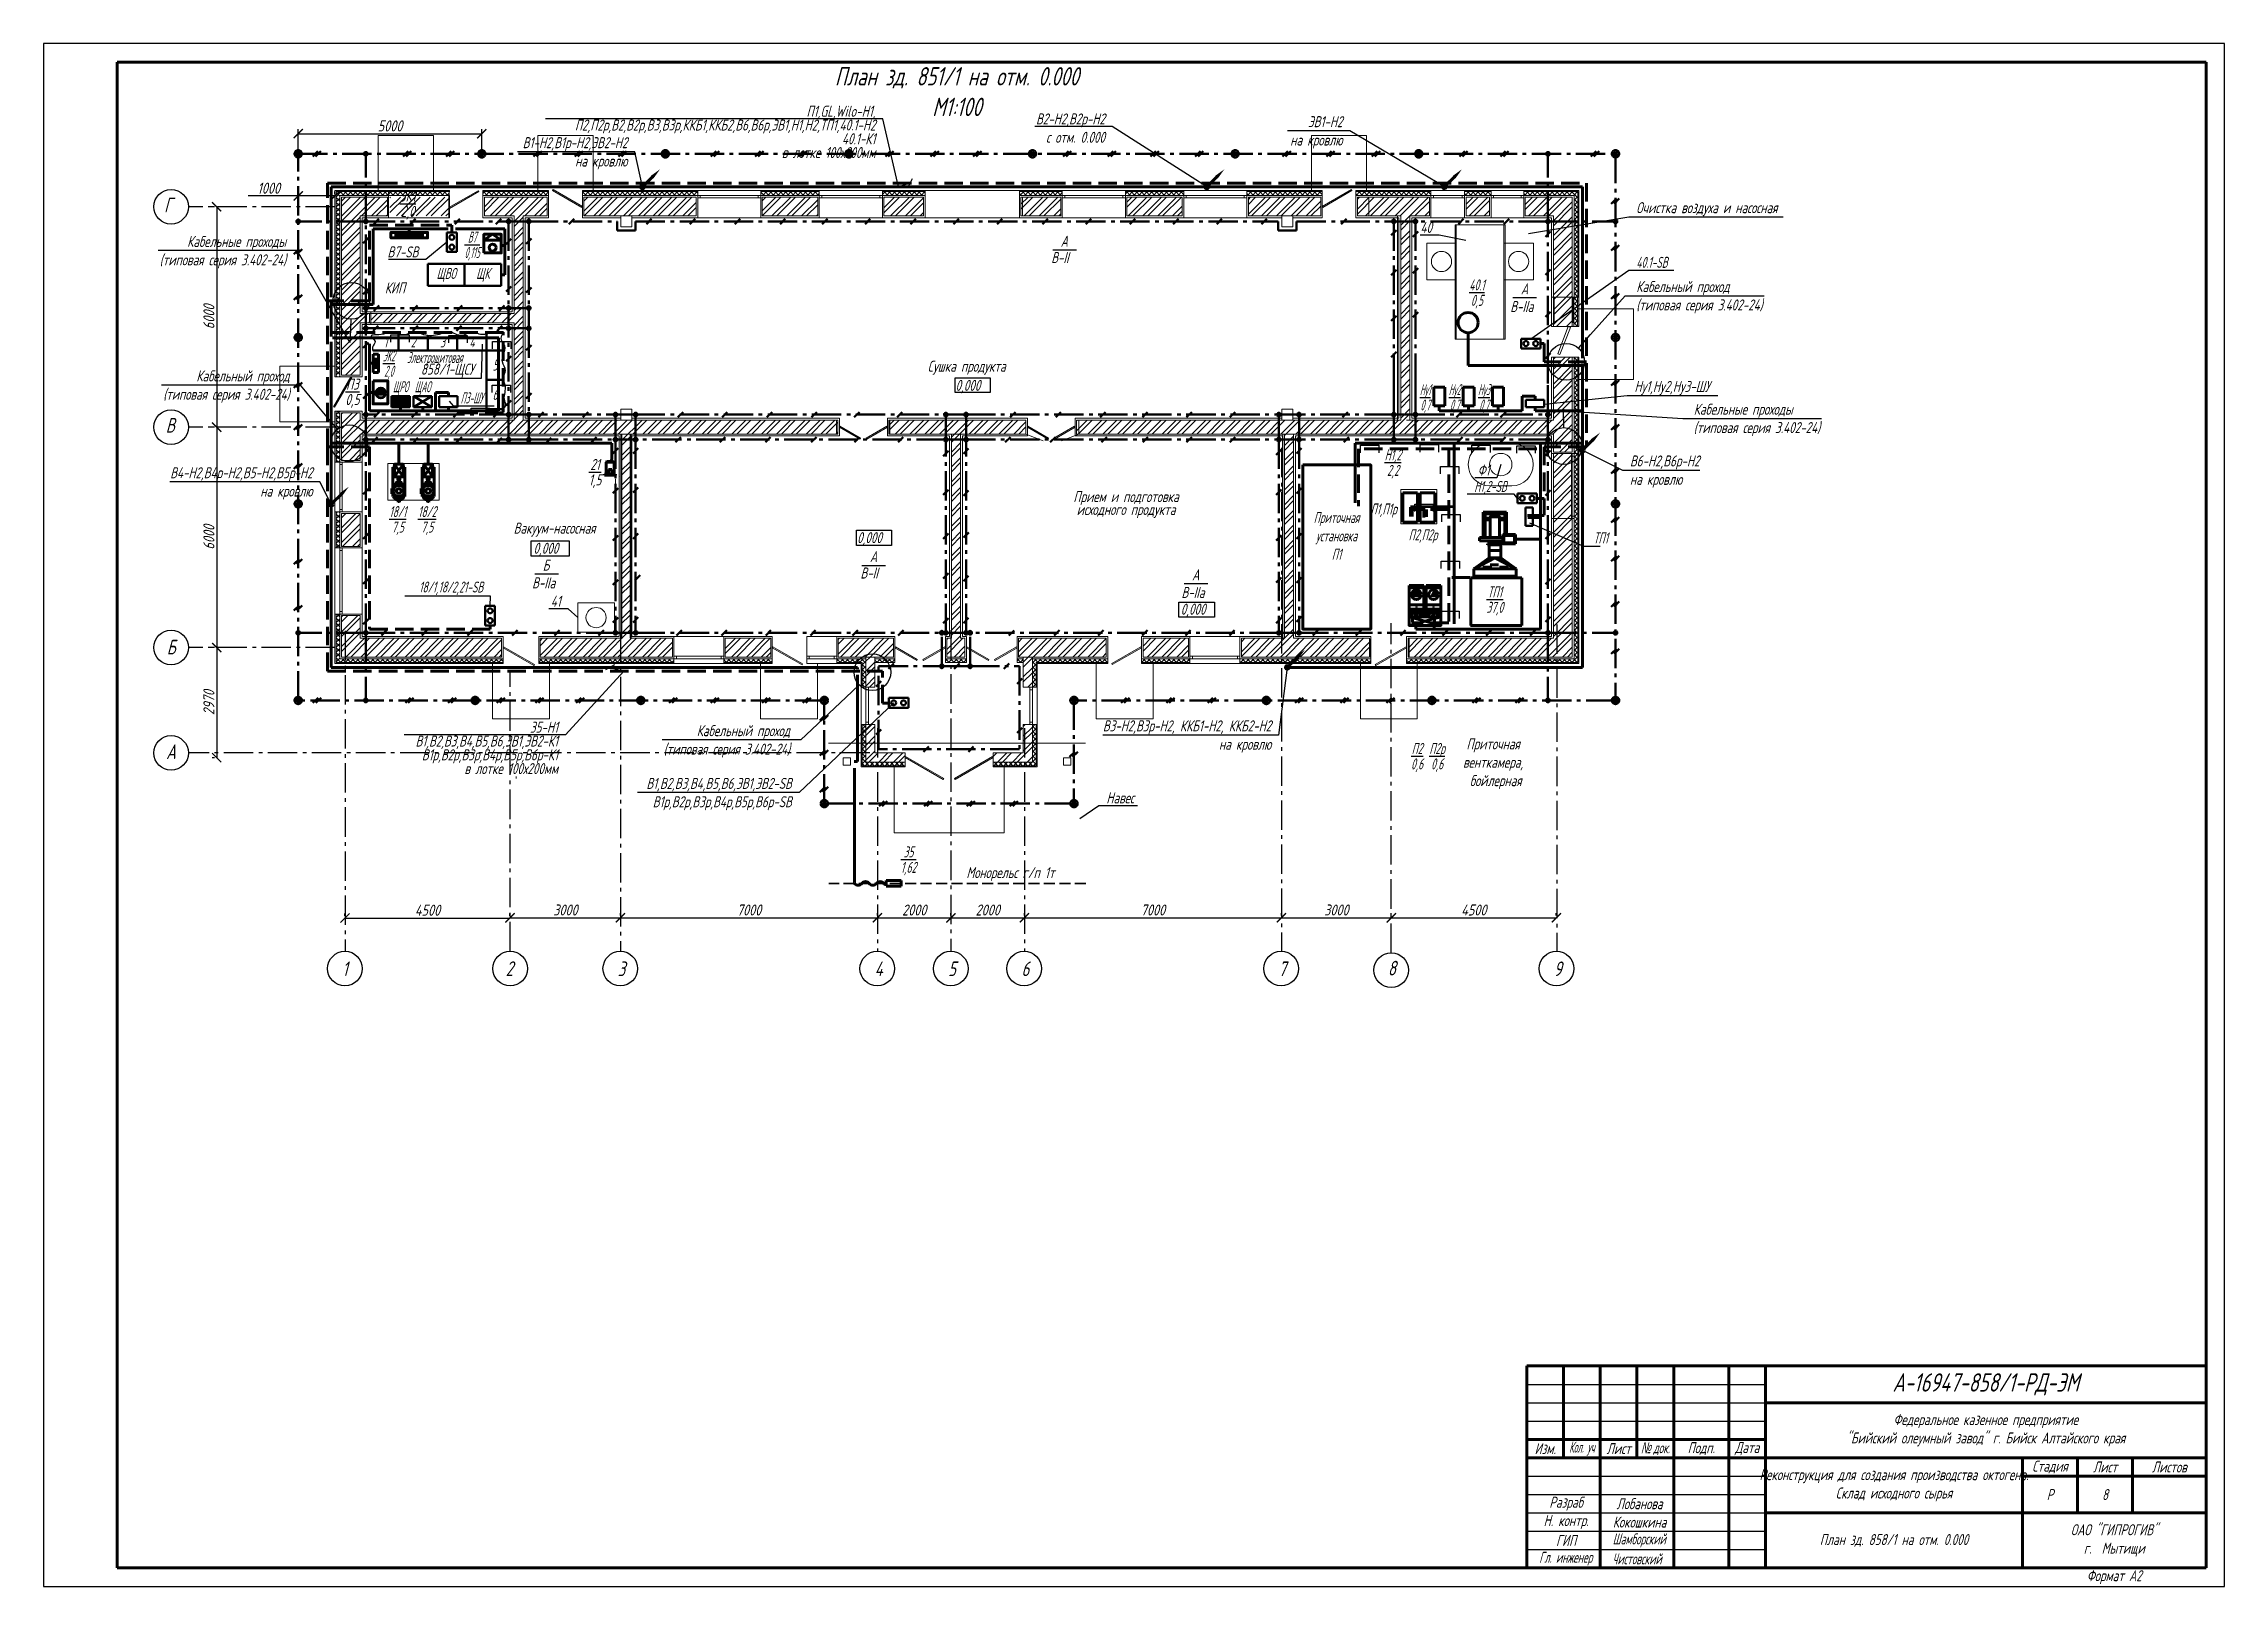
# Model space of a CAD drawing. Header units: millimetres. Extents: x -10490 to 5162, y -5053 to 76.
# Drawn here: x -4846 to -4252, y -344 to 76 of the extents above; entities that cross this region are included whole.
import ezdxf
from ezdxf import colors
from ezdxf.entities.mleader import LeaderData, LeaderLine
from ezdxf.math import Vec2, Vec3

# ---------------------------------------------------------------- set-up
doc = ezdxf.new("R2010")
doc.units = ezdxf.units.MM
doc.linetypes.add('gost5', pattern=[7, 5, -2, 0])
doc.linetypes.add('gost6', pattern=[12, 8, -1.5, 1, -1.5])
doc.layers.get('Defpoints').update_dxf_attribs({"color": 33})
for name, color, linetype, lineweight in [('Заземление (Вновь)', 6, 'gost6', 50), ('КаБель контрольный (Вновь)', 142, 'gost5', 60), ('КаБель силовой (Вновь)', 1, 'Continuous', 60), ('Линия выноска', 137, 'Continuous', 25), ('Осевая', 4, 'gost6', 25), ('Размерная', 4, 'Continuous', 25), ('Рамка толстая', 7, 'Continuous', 60), ('Рамка тонкая', 5, 'Continuous', 25), ('Строительный', 251, 'Continuous', 13), ('Текст', 2, 'Continuous', 25), ('Технологическое', 152, 'Continuous', 18), ('Штампы', 252, 'Continuous', 25), ('Щиты пульты (Вновь)', 5, 'Continuous', 50), ('Эл. аппараты (Вновь)', 93, 'Continuous', 50), ('ЭлектрооБорудование (Вновь)', 160, 'Continuous', 60), ('Элемент эл. схем', 7, 'Continuous', 35)]:
    doc.layers.add(name, color=color, linetype=linetype, lineweight=lineweight)
doc.styles.add('gost shx', font='gost.shx', dxfattribs={"oblique": 15})
doc.styles.add('SIMPLEX', font='simplex.shx', dxfattribs={"width": 0.7, "oblique": 15})
doc.styles.add('СИМПЛЕКС', font='simplex.shx', dxfattribs={"width": 0.7, "oblique": 15, "height": 500})
doc.dimstyles.new('ISO-25', dxfattribs={"dimtxt": 3, "dimasz": 2.5, "dimexe": 1.25, "dimexo": 0.625, "dimtad": 1, "dimtxsty": 'gost shx', "dimcen": 2.5, "dimclrt": 2, "dimadec": 0, "dimazin": 0, "dimtfac": 1, "dimtmove": 0, "dimatfit": 3, "dimfxl": 1, "dimarcsym": 0})
pattern_1 = [(45, (-11460.6037, 4490.7203), (-2.0205576, 2.0205576), []), (45, (-11459.2567, 4490.7203), (-2.0205576, 2.0205576), [])]
pattern_2 = [(45, (-11460.6037, 4490.7203), (-0.67351921, 0.67351921), []), (135, (-11460.6037, 4490.7203), (-0.67351921, -0.67351921), [])]

msp = doc.modelspace()

# ---------------------------------------------------------------- texts
at = {"layer": 'Текст', "style": 'SIMPLEX', "oblique": 15, "width": 0.7}
for s, height, p in [('В-II', 3, (-4571.59597, 16.11243)), ('А', 3, (-4569.0209, 20.5867)), ('А', 3, (-4443.66528, 7.59386)), ('В-IIа', 3, (-4446.55354, 2.77992)), ('0,000', 3, (-4597.6557, -18.68095)), ('0,000', 3, (-4624.46393, -60.1384)), ('0,000', 3, (-4712.60673, -63.026)), ('Б', 3, (-4710.10414, -67.63181)), ('А', 3, (-4620.98646, -65.28784)), ('В-IIа', 3, (-4712.9924, -72.44575)), ('В-II', 3, (-4623.56153, -69.76211)), ('А', 3, (-4533.23506, -70.24716)), ('0,000', 3, (-4536.31454, -79.61497)), ('В-IIа', 3, (-4536.12331, -75.0611)), ('Монорельс г/п 1т', 3, (-4594.70316, -151.33456)), ('1', 4, (-4764.69547, -178.01883)), ('3', 4, (-4689.69547, -178.01883)), ('4', 4, (-4619.69547, -178.01883)), ('5', 4, (-4599.69547, -178.01883)), ('6', 4, (-4579.69547, -178.01883)), ('7', 4, (-4509.69547, -178.01883)), ('9', 4, (-4434.69547, -178.01883))]:
    msp.add_text(s, height=height, dxfattribs=at).set_placement(p)
at = {"layer": 'Текст', "attachment_point": 5, "style": 'SIMPLEX'}
for s, insert, char_height, width in [('План зд. 851/1 на отм. 0.000\\PМ1:100', (-4597.29156, 62.79205), 5, 338.8), ('\\A1;\\SЭК1/2,0;', (-4746.85619, 32.26103), 3, 5.6507904), ('\\A1;{\\W0.4;\\SВ7/0,115;}', (-4729.32014, 21.09651), 3, 5.6507904), ('{\\W0.6;ЩВО}', (-4736.39156, 12.88251), 3, 10), ('{\\W0.6;ЩК}', (-4726.39156, 12.88251), 3, 10), ('КИП', (-4750.34156, 9.36784), 3, 17.9), ('\\A1;{\\W0.6;\\S40.1/0,5;}', (-4455.63797, 8.06712), 3, 5.6507904), ('{\\W0.6;1}', (-4752.90352, -5.37201), 3, 7.0239295), ('{\\W0.6;2}', (-4745.39156, -5.37201), 3, 8), ('{\\W0.6;3}', (-4737.39156, -5.37201), 3, 8), ('{\\W0.6;4}', (-4729.39156, -5.37201), 3, 8), ('\\A1;{\\W0.4;\\SЭК2/2,0;}', (-4752.00429, -11.23062), 3, 5.6507904), ('{\\W0.4;Электрощитовая}', (-4739.49022, -9.98259), 3, 31.0239295), ('{\\W0.6;5}', (-4723.06931, -11.64683), 3, 4.6444993), ('Сушка продукта', (-4594.61573, -12.38212), 3, 70), ('\\A1;\\SП3/0,5;', (-4761.92513, -18.93874), 3, 5.6507904), ('{\\W0.4;ЩРО}', (-4748.82418, -17.96404), 3, 31.0239295), ('{\\W0.4;ЩАО}', (-4742.82418, -17.96404), 3, 31.0239295), ('\\A1;{\\W0.4;\\SНу1/0,7;}', (-4469.7228, -20.43913), 3, 5.6507904), ('\\A1;{\\W0.4;\\SНу2/0,7;}', (-4461.7228, -20.43913), 3, 5.6507904), ('\\A1;{\\W0.4;\\SНу3/0,7;}', (-4453.7228, -20.43913), 3, 5.6507904), ('{\\W0.6;6}', (-4723.06931, -19.64683), 3, 4.6444993), ('\\A1;{\\W0.6;\\SН1,2/2,2;}', (-4478.53221, -38.21159), 3, 5.6507904), ('\\A1;\\S21/1,5;', (-4695.85295, -40.80984), 3, 5.6507904), ('Прием и подготовка ', (-4551.21164, -47.87767), 3, 87.2), ('\\A1;{\\W0.6;\\S18\\/1/7,5;}', (-4749.59013, -53.65282), 3, 5.6507904), ('\\A1;{\\W0.6;\\S18\\/2/7,5;}', (-4741.59013, -53.65282), 3, 5.6507904), ('исходного продукта', (-4551.21164, -51.37623), 3, 87.2), ('Вакуум-насосная', (-4706.87863, -56.44937), 3, 70), ('\\A1;{\\W0.6;\\SТП1/37,0;}', (-4450.77303, -75.51557), 3, 5.6507904), ('\\A1;{\\W0.6;\\SП2/0,6;}', (-4471.94805, -118.129), 3, 5.6507904), ('\\A1;{\\W0.6;\\SП2р/0,6;}', (-4466.48673, -118.129), 3, 5.6507904), ('\\A1;{\\W0.6;\\S35/1,62;}', (-4610.47721, -146.29505), 3, 5.6507904), ('2', (-4719.18708, -175.96161), 4, 6.2681104), ('8', (-4478.80371, -175.8366), 4, 59)]:
    msp.add_mtext(s, dxfattribs=dict(at, insert=insert, char_height=char_height, width=width))
at = {"layer": 'Текст', "style": 'SIMPLEX'}
for s, insert, char_height, attachment_point in [('Г', (-4813.22581, 33.93908), 4, 1), ('B', (-4812.77174, -26.06092), 4, 1), ('{\\W0.6;Приточная\\Pустановка \\PП1}', (-4493.88233, -58.14183), 3, 5), ('{\\W0.6; \\PП1,П1р}', (-4481.0482, -48.74731), 3, 5), ('{\\W0.6; \\PП2,П2р}', (-4470.33904, -55.76268), 3, 5), ('{\\W0.6; \\PТП1}', (-4421.90162, -56.19315), 3, 5), ('Б', (-4812.50335, -86.43357), 4, 1), ('А', (-4812.66257, -114.91141), 4, 1), ('Приточная \\Pвенткамера,\\P бойлерная', (-4451.23272, -120.20446), 3, 5)]:
    msp.add_mtext(s, dxfattribs=dict(at, insert=insert, char_height=char_height, attachment_point=attachment_point))
at = {"layer": 'Штампы', "color": 2, "attachment_point": 5, "style": 'SIMPLEX'}
for s, insert, char_height, width in [('А-16947-858/1-РД-ЭМ', (-4317.04361, -289.14683), 5, 120), ('Федеральное казенное предприятие\\P"Бийский олеумный завод" г. Бийск Алтайского края', (-4317.04361, -301.64683), 3, 120), ('Изм.', (-4437.04361, -306.64683), 3, 10), ('{\\W0.5;Кол. уч}', (-4427.04361, -306.64683), 3, 10), ('{\\W0.7;Лист}', (-4417.04361, -306.64683), 3, 10), ('{\\fArial|b0|i0|c204|p34;\\W0.6;№ \\Fsimplex|c204;док.}', (-4407.04361, -306.64683), 3, 10), ('Подп.', (-4394.54361, -306.64683), 3, 15), ('{\\W0.7;Дата}', (-4382.04361, -306.64683), 3, 10), ('Реконструкция для создания производства октогена. \\PСклад исходного сырья', (-4342.04361, -316.64683), 3, 70), ('Стадия', (-4299.54361, -311.64683), 3, 15), ('Лист', (-4284.54361, -311.64683), 3, 15), ('Листов', (-4267.04361, -311.64683), 3, 20), (' Разраб', (-4432.04361, -321.64683), 3, 20), (' Лобанова', (-4412.04361, -321.64683), 3, 20), ('Р', (-4299.54361, -319.14683), 3, 15), ('8', (-4284.54361, -319.14683), 3, 15), (' Н. контр.', (-4432.04361, -326.64683), 3, 20), (' Кокошкина', (-4412.04361, -326.64683), 3, 20), ('ОАО "ГИПРОГИВ"\\Pг.  Мытищи', (-4282.04361, -331.64683), 3, 50), (' ГИП', (-4432.04361, -331.64683), 3, 20), ('{\\W0.6; Шамборский}', (-4412.04361, -331.64683), 3, 20), ('План зд. 858/1 на отм. 0.000', (-4342.04361, -331.64683), 3, 70), ('{\\W0.6; Гл. инженер}', (-4432.04361, -336.64683), 3, 20), ('{\\W0.6;Чистовский}', (-4412.04361, -336.64683), 3, 20), ('Формат А2', (-4282.04361, -341.64683), 3, 50)]:
    msp.add_mtext(s, dxfattribs=dict(at, insert=insert, char_height=char_height, width=width))

# ---------------------------------------------------------------- blocks, each defined once
blk = doc.blocks.new('_None')
blk = doc.blocks.new('_ArchTick')
at = {"color": 0, "linetype": 'ByBlock', "const_width": 0.15}
blk.add_lwpolyline([(-0.5, -0.5), (0.5, 0.5)], dxfattribs=at)
blk = doc.blocks.new('*D476')
at = {"layer": 'Defpoints', "color": 0, "lineweight": 30, "transparency": 16777216}
for p in [(-4763.96, -162.19), (-4719.01, -162.19), (-4719.01, -162.19)]:
    blk.add_point(p, dxfattribs=at)
at = {"layer": 'Размерная', "color": 0, "lineweight": -2, "transparency": 16777216}
for p, q in [((-4763.96, -161.57), (-4763.96, -160.94)), ((-4763.96, -162.19), (-4719.01, -162.19)), ((-4719.01, -161.57), (-4719.01, -160.94))]:
    blk.add_line(p, q, dxfattribs=at)
at = {"layer": 'Размерная', "color": 0, "lineweight": -2, "transparency": 16777216, "xscale": 2.5, "yscale": 2.5, "zscale": 2.5, "rotation": 180}
blk.add_blockref('_ArchTick', (-4763.96, -162.19), dxfattribs=at)
at = {"layer": 'Размерная', "color": 0, "lineweight": -2, "transparency": 16777216, "xscale": 2.5, "yscale": 2.5, "zscale": 2.5}
blk.add_blockref('_ArchTick', (-4719.01, -162.19), dxfattribs=at)
at = {"layer": 'Размерная', "color": 2, "transparency": 16777216, "insert": (-4741.49, -160.07), "char_height": 3, "attachment_point": 5, "style": 'gost shx'}
blk.add_mtext('4500', dxfattribs=at)
blk = doc.blocks.new('*D478')
at = {"layer": 'Defpoints', "color": 0, "lineweight": 30, "transparency": 16777216}
for p in [(-4718.96, -162.13), (-4688.91, -162.13), (-4688.91, -162.13)]:
    blk.add_point(p, dxfattribs=at)
at = {"layer": 'Размерная', "color": 0, "lineweight": -2, "transparency": 16777216}
for p, q in [((-4718.96, -161.51), (-4718.96, -160.88)), ((-4718.96, -162.13), (-4688.91, -162.13)), ((-4688.91, -161.51), (-4688.91, -160.88))]:
    blk.add_line(p, q, dxfattribs=at)
at = {"layer": 'Размерная', "color": 0, "lineweight": -2, "transparency": 16777216, "xscale": 2.5, "yscale": 2.5, "zscale": 2.5, "rotation": 180}
blk.add_blockref('_ArchTick', (-4718.96, -162.13), dxfattribs=at)
at = {"layer": 'Размерная', "color": 0, "lineweight": -2, "transparency": 16777216, "xscale": 2.5, "yscale": 2.5, "zscale": 2.5}
blk.add_blockref('_ArchTick', (-4688.91, -162.13), dxfattribs=at)
at = {"layer": 'Размерная', "color": 2, "transparency": 16777216, "insert": (-4703.94, -160.01), "char_height": 3, "attachment_point": 5, "style": 'gost shx'}
blk.add_mtext('3000', dxfattribs=at)
blk = doc.blocks.new('*D479')
at = {"layer": 'Defpoints', "color": 0, "lineweight": 30, "transparency": 16777216}
for p in [(-4688.91, -162.13), (-4618.91, -162.13), (-4618.91, -162.13)]:
    blk.add_point(p, dxfattribs=at)
at = {"layer": 'Размерная', "color": 0, "lineweight": -2, "transparency": 16777216}
for p, q in [((-4688.91, -162.13), (-4618.91, -162.13)), ((-4688.91, -162.76), (-4688.91, -163.38)), ((-4618.91, -161.51), (-4618.91, -160.88))]:
    blk.add_line(p, q, dxfattribs=at)
at = {"layer": 'Размерная', "color": 0, "lineweight": -2, "transparency": 16777216, "xscale": 2.5, "yscale": 2.5, "zscale": 2.5, "rotation": 180}
blk.add_blockref('_ArchTick', (-4688.91, -162.13), dxfattribs=at)
at = {"layer": 'Размерная', "color": 0, "lineweight": -2, "transparency": 16777216, "xscale": 2.5, "yscale": 2.5, "zscale": 2.5}
blk.add_blockref('_ArchTick', (-4618.91, -162.13), dxfattribs=at)
at = {"layer": 'Размерная', "color": 2, "transparency": 16777216, "insert": (-4653.91, -160.01), "char_height": 3, "attachment_point": 5, "style": 'gost shx'}
blk.add_mtext('7000', dxfattribs=at)
blk = doc.blocks.new('*D480')
at = {"layer": 'Defpoints', "color": 0, "lineweight": 30, "transparency": 16777216}
for p in [(-4618.91, -162.13), (-4598.91, -162.13), (-4598.91, -162.13)]:
    blk.add_point(p, dxfattribs=at)
at = {"layer": 'Размерная', "color": 0, "lineweight": -2, "transparency": 16777216}
for p, q in [((-4618.91, -161.51), (-4618.91, -160.88)), ((-4618.91, -162.13), (-4598.91, -162.13)), ((-4598.91, -161.51), (-4598.91, -160.88))]:
    blk.add_line(p, q, dxfattribs=at)
at = {"layer": 'Размерная', "color": 0, "lineweight": -2, "transparency": 16777216, "xscale": 2.5, "yscale": 2.5, "zscale": 2.5, "rotation": 180}
blk.add_blockref('_ArchTick', (-4618.91, -162.13), dxfattribs=at)
at = {"layer": 'Размерная', "color": 0, "lineweight": -2, "transparency": 16777216, "xscale": 2.5, "yscale": 2.5, "zscale": 2.5}
blk.add_blockref('_ArchTick', (-4598.91, -162.13), dxfattribs=at)
at = {"layer": 'Размерная', "color": 2, "transparency": 16777216, "insert": (-4608.91, -160.01), "char_height": 3, "attachment_point": 5, "style": 'gost shx'}
blk.add_mtext('2000', dxfattribs=at)
blk = doc.blocks.new('*D481')
at = {"layer": 'Defpoints', "color": 0, "lineweight": 30, "transparency": 16777216}
for p in [(-4598.91, -162.13), (-4578.91, -162.13), (-4578.91, -162.13)]:
    blk.add_point(p, dxfattribs=at)
at = {"layer": 'Размерная', "color": 0, "lineweight": -2, "transparency": 16777216}
for p, q in [((-4598.91, -161.51), (-4598.91, -160.88)), ((-4598.91, -162.13), (-4578.91, -162.13)), ((-4578.91, -161.51), (-4578.91, -160.88))]:
    blk.add_line(p, q, dxfattribs=at)
at = {"layer": 'Размерная', "color": 0, "lineweight": -2, "transparency": 16777216, "xscale": 2.5, "yscale": 2.5, "zscale": 2.5, "rotation": 180}
blk.add_blockref('_ArchTick', (-4598.91, -162.13), dxfattribs=at)
at = {"layer": 'Размерная', "color": 0, "lineweight": -2, "transparency": 16777216, "xscale": 2.5, "yscale": 2.5, "zscale": 2.5}
blk.add_blockref('_ArchTick', (-4578.91, -162.13), dxfattribs=at)
at = {"layer": 'Размерная', "color": 2, "transparency": 16777216, "insert": (-4588.91, -160.01), "char_height": 3, "attachment_point": 5, "style": 'gost shx'}
blk.add_mtext('2000', dxfattribs=at)
blk = doc.blocks.new('*D482')
at = {"layer": 'Defpoints', "color": 0, "lineweight": 30, "transparency": 16777216}
for p in [(-4578.91, -162.13), (-4508.91, -162.13), (-4508.91, -162.13)]:
    blk.add_point(p, dxfattribs=at)
at = {"layer": 'Размерная', "color": 0, "lineweight": -2, "transparency": 16777216}
for p, q in [((-4578.91, -162.13), (-4508.91, -162.13)), ((-4578.91, -162.76), (-4578.91, -163.38)), ((-4508.91, -161.51), (-4508.91, -160.88))]:
    blk.add_line(p, q, dxfattribs=at)
at = {"layer": 'Размерная', "color": 0, "lineweight": -2, "transparency": 16777216, "xscale": 2.5, "yscale": 2.5, "zscale": 2.5, "rotation": 180}
blk.add_blockref('_ArchTick', (-4578.91, -162.13), dxfattribs=at)
at = {"layer": 'Размерная', "color": 0, "lineweight": -2, "transparency": 16777216, "xscale": 2.5, "yscale": 2.5, "zscale": 2.5}
blk.add_blockref('_ArchTick', (-4508.91, -162.13), dxfattribs=at)
at = {"layer": 'Размерная', "color": 2, "transparency": 16777216, "insert": (-4543.91, -160.01), "char_height": 3, "attachment_point": 5, "style": 'gost shx'}
blk.add_mtext('7000', dxfattribs=at)
blk = doc.blocks.new('*D483')
at = {"layer": 'Defpoints', "color": 0, "lineweight": 30, "transparency": 16777216}
for p in [(-4508.91, -162.13), (-4478.96, -162.13), (-4478.96, -162.13)]:
    blk.add_point(p, dxfattribs=at)
at = {"layer": 'Размерная', "color": 0, "lineweight": -2, "transparency": 16777216}
for p, q in [((-4508.91, -161.51), (-4508.91, -160.88)), ((-4508.91, -162.13), (-4478.96, -162.13)), ((-4478.96, -161.51), (-4478.96, -160.88))]:
    blk.add_line(p, q, dxfattribs=at)
at = {"layer": 'Размерная', "color": 0, "lineweight": -2, "transparency": 16777216, "xscale": 2.5, "yscale": 2.5, "zscale": 2.5, "rotation": 180}
blk.add_blockref('_ArchTick', (-4508.91, -162.13), dxfattribs=at)
at = {"layer": 'Размерная', "color": 0, "lineweight": -2, "transparency": 16777216, "xscale": 2.5, "yscale": 2.5, "zscale": 2.5}
blk.add_blockref('_ArchTick', (-4478.96, -162.13), dxfattribs=at)
at = {"layer": 'Размерная', "color": 2, "transparency": 16777216, "insert": (-4493.94, -160.01), "char_height": 3, "attachment_point": 5, "style": 'gost shx'}
blk.add_mtext('3000', dxfattribs=at)
blk = doc.blocks.new('*D484')
at = {"layer": 'Defpoints', "color": 0, "lineweight": 30, "transparency": 16777216}
for p in [(-4478.96, -162.13), (-4434.01, -162.13), (-4434.01, -162.13)]:
    blk.add_point(p, dxfattribs=at)
at = {"layer": 'Размерная', "color": 0, "lineweight": -2, "transparency": 16777216}
for p, q in [((-4478.96, -161.51), (-4478.96, -160.88)), ((-4478.96, -162.13), (-4434.01, -162.13)), ((-4434.01, -161.51), (-4434.01, -160.88))]:
    blk.add_line(p, q, dxfattribs=at)
at = {"layer": 'Размерная', "color": 0, "lineweight": -2, "transparency": 16777216, "xscale": 2.5, "yscale": 2.5, "zscale": 2.5, "rotation": 180}
blk.add_blockref('_ArchTick', (-4478.96, -162.13), dxfattribs=at)
at = {"layer": 'Размерная', "color": 0, "lineweight": -2, "transparency": 16777216, "xscale": 2.5, "yscale": 2.5, "zscale": 2.5}
blk.add_blockref('_ArchTick', (-4434.01, -162.13), dxfattribs=at)
at = {"layer": 'Размерная', "color": 2, "transparency": 16777216, "insert": (-4456.49, -160.01), "char_height": 3, "attachment_point": 5, "style": 'gost shx'}
blk.add_mtext('4500', dxfattribs=at)
blk = doc.blocks.new('*D485')
at = {"layer": 'Defpoints', "color": 0, "transparency": 16777216}
for p in [(-4798.9, 31.45), (-4798.9, -28.55), (-4798.9, -28.55)]:
    blk.add_point(p, dxfattribs=at)
at = {"layer": 'Размерная', "color": 0, "lineweight": -2, "transparency": 16777216}
for p, q in [((-4799.53, 31.45), (-4800.15, 31.45)), ((-4798.9, 31.45), (-4798.9, -28.55)), ((-4799.53, -28.55), (-4800.15, -28.55))]:
    blk.add_line(p, q, dxfattribs=at)
at = {"layer": 'Размерная', "color": 0, "lineweight": -2, "transparency": 16777216, "xscale": 2.5, "yscale": 2.5, "zscale": 2.5}
for p, rotation in [((-4798.9, 31.45), 90), ((-4798.9, -28.55), 270)]:
    blk.add_blockref('_ArchTick', p, dxfattribs=dict(at, rotation=rotation))
at = {"layer": 'Размерная', "color": 2, "transparency": 16777216, "insert": (-4801.03, 1.45), "char_height": 3, "attachment_point": 5, "rotation": 90, "style": 'gost shx'}
blk.add_mtext('6000', dxfattribs=at)
blk = doc.blocks.new('*D486')
at = {"layer": 'Defpoints', "color": 0, "transparency": 16777216}
for p in [(-4798.9, -28.55), (-4798.9, -88.55), (-4798.9, -88.55)]:
    blk.add_point(p, dxfattribs=at)
at = {"layer": 'Размерная', "color": 0, "lineweight": -2, "transparency": 16777216}
for p, q in [((-4799.53, -28.55), (-4800.15, -28.55)), ((-4798.9, -28.55), (-4798.9, -88.55)), ((-4799.53, -88.55), (-4800.15, -88.55))]:
    blk.add_line(p, q, dxfattribs=at)
at = {"layer": 'Размерная', "color": 0, "lineweight": -2, "transparency": 16777216, "xscale": 2.5, "yscale": 2.5, "zscale": 2.5}
for p, rotation in [((-4798.9, -28.55), 90), ((-4798.9, -88.55), 270)]:
    blk.add_blockref('_ArchTick', p, dxfattribs=dict(at, rotation=rotation))
at = {"layer": 'Размерная', "color": 2, "transparency": 16777216, "insert": (-4801.03, -58.55), "char_height": 3, "attachment_point": 5, "rotation": 90, "style": 'gost shx'}
blk.add_mtext('6000', dxfattribs=at)
blk = doc.blocks.new('*D487')
at = {"layer": 'Defpoints', "color": 0, "transparency": 16777216}
for p in [(-4798.9, -88.55), (-4798.9, -118.55), (-4798.9, -118.55)]:
    blk.add_point(p, dxfattribs=at)
at = {"layer": 'Размерная', "color": 0, "lineweight": -2, "transparency": 16777216}
for p, q in [((-4799.53, -88.55), (-4800.15, -88.55)), ((-4798.9, -88.55), (-4798.9, -118.55)), ((-4799.53, -118.55), (-4800.15, -118.55))]:
    blk.add_line(p, q, dxfattribs=at)
at = {"layer": 'Размерная', "color": 0, "lineweight": -2, "transparency": 16777216, "xscale": 2.5, "yscale": 2.5, "zscale": 2.5}
for p, rotation in [((-4798.9, -88.55), 90), ((-4798.9, -118.55), 270)]:
    blk.add_blockref('_ArchTick', p, dxfattribs=dict(at, rotation=rotation))
at = {"layer": 'Размерная', "color": 2, "transparency": 16777216, "insert": (-4801.03, -103.55), "char_height": 3, "attachment_point": 5, "rotation": 90, "style": 'gost shx'}
blk.add_mtext('2970', dxfattribs=at)
blk = doc.blocks.new('A$C0CDB385D')
at = {"layer": 'Рамка толстая'}
for p, q in [((20, 415), (20, 5)), ((589, 415), (20, 415)), ((589, 5), (589, 415)), ((20, 5), (589, 5))]:
    blk.add_line(p, q, dxfattribs=at)
at = {"layer": 'Рамка тонкая'}
for p, q in [((0, 420), (0, 0)), ((594, 420), (0, 420)), ((594, 0), (594, 420)), ((0, 0), (594, 0))]:
    blk.add_line(p, q, dxfattribs=at)
blk = doc.blocks.new('A$C629C7F59')
at = {"layer": 'Эл. аппараты (Вновь)'}
for p, q in [((0, 8), (0, 0)), ((4, 8), (0, 8)), ((0, 0), (4, 0)), ((4, 0), (4, 8))]:
    blk.add_line(p, q, dxfattribs=at)
for centre in [(2, 6), (2, 2)]:
    blk.add_circle(centre, 1, dxfattribs=at)
blk = doc.blocks.new('_Oblique')
at = {"color": 0, "linetype": 'ByBlock', "lineweight": -2}
blk.add_line((-0.5, -0.5), (0.5, 0.5), dxfattribs=at)
blk = doc.blocks.new('_DotBlank')
at = {"color": 0, "linetype": 'ByBlock', "lineweight": -2}
blk.add_line((-0.5, 0), (-1, 0), dxfattribs=at)
blk.add_circle((0, 0), 0.5, dxfattribs=at)
blk = doc.blocks.new('*D610')
at = {"layer": 'Defpoints', "color": 0, "transparency": 16777216}
for p in [(-4726.69, 51.33), (-4776.69, 45.85), (-4726.69, 45.85)]:
    blk.add_point(p, dxfattribs=at)
at = {"layer": 'Размерная', "color": 0, "lineweight": -2, "transparency": 16777216}
for p, q in [((-4776.69, 46.48), (-4776.69, 52.58)), ((-4776.69, 51.33), (-4726.69, 51.33)), ((-4726.69, 46.48), (-4726.69, 52.58))]:
    blk.add_line(p, q, dxfattribs=at)
at = {"layer": 'Размерная', "color": 0, "lineweight": -2, "transparency": 16777216, "xscale": 2.5, "yscale": 2.5, "zscale": 2.5, "rotation": 180}
blk.add_blockref('_ArchTick', (-4776.69, 51.33), dxfattribs=at)
at = {"layer": 'Размерная', "color": 0, "lineweight": -2, "transparency": 16777216, "xscale": 2.5, "yscale": 2.5, "zscale": 2.5}
blk.add_blockref('_ArchTick', (-4726.69, 51.33), dxfattribs=at)
at = {"layer": 'Размерная', "color": 2, "transparency": 16777216, "insert": (-4751.69, 53.46), "char_height": 3, "attachment_point": 5, "style": 'gost shx'}
blk.add_mtext('5000', dxfattribs=at)
blk = doc.blocks.new('*D611')
at = {"layer": 'Defpoints', "color": 0, "transparency": 16777216}
for p in [(-4776.69, 34.38), (-4776.69, 34.38), (-4766.69, 34.38)]:
    blk.add_point(p, dxfattribs=at)
at = {"layer": 'Размерная', "color": 0, "lineweight": -2, "transparency": 16777216}
for p, q in [((-4776.69, 34.38), (-4790.3, 34.38)), ((-4776.69, 35), (-4776.69, 35.63)), ((-4766.69, 34.38), (-4776.69, 34.38)), ((-4766.69, 35), (-4766.69, 35.63))]:
    blk.add_line(p, q, dxfattribs=at)
at = {"layer": 'Размерная', "color": 0, "lineweight": -2, "transparency": 16777216, "xscale": 2.5, "yscale": 2.5, "zscale": 2.5, "rotation": 180}
blk.add_blockref('_ArchTick', (-4776.69, 34.38), dxfattribs=at)
at = {"layer": 'Размерная', "color": 0, "lineweight": -2, "transparency": 16777216, "xscale": 2.5, "yscale": 2.5, "zscale": 2.5}
blk.add_blockref('_ArchTick', (-4766.69, 34.38), dxfattribs=at)
at = {"layer": 'Размерная', "color": 2, "transparency": 16777216, "insert": (-4784.75, 36.5), "char_height": 3, "attachment_point": 5, "style": 'gost shx'}
blk.add_mtext('1000', dxfattribs=at)
blk = doc.blocks.new('A$C710D2D3C')
at = {"layer": 'Рамка тонкая'}
for p, q in [((0, 0), (0, 2)), ((0, 2), (5, 2)), ((5, 2), (5, 0))]:
    blk.add_line(p, q, dxfattribs=at)

# ---------------------------------------------------------------- dimensions: what is measured, and where the dimension line sits
at = {"layer": 'Размерная'}
for base, p1, p2, override, picture, middle in [((-4726.69156, 51.33006), (-4776.69156, 45.85317), (-4726.69156, 45.85317), {"dimlfac": 100, "dimblk1": 'ArchTick', "dimblk2": 'ArchTick', "dimsah": 1}, '*D610', (-4751.69156, 53.45506)), ((-4776.69156, 34.37973), (-4766.69156, 34.37973), (-4776.69156, 34.37973), {"dimlfac": 100, "dimblk1": 'ArchTick', "dimblk2": 'ArchTick', "dimsah": 1}, '*D611', (-4784.74513, 36.50473)), ((-4719.014412, -162.194446), (-4763.962456, -162.194446), (-4719.014412, -162.194446), {"dimlfac": 100, "dimrnd": 500, "dimblk1": 'ArchTick', "dimblk2": 'ArchTick', "dimsah": 1}, '*D476', (-4741.488434, -160.069446)), ((-4688.910767, -162.132443), (-4718.962723, -162.132443), (-4688.910767, -162.132443), {"dimlfac": 100, "dimrnd": 500, "dimblk1": 'ArchTick', "dimblk2": 'ArchTick', "dimsah": 1}, '*D478', (-4703.936745, -160.007443)), ((-4618.91077, -162.13244), (-4688.91077, -162.13244), (-4618.91077, -162.13244), {"dimlfac": 100, "dimrnd": 500, "dimblk1": 'ArchTick', "dimblk2": 'ArchTick', "dimsah": 1}, '*D479', (-4653.91077, -160.00744)), ((-4598.91077, -162.13244), (-4618.91077, -162.13244), (-4598.91077, -162.13244), {"dimlfac": 100, "dimrnd": 500, "dimblk1": 'ArchTick', "dimblk2": 'ArchTick', "dimsah": 1}, '*D480', (-4608.91077, -160.00744)), ((-4578.91077, -162.13244), (-4598.91077, -162.13244), (-4578.91077, -162.13244), {"dimlfac": 100, "dimrnd": 500, "dimblk1": 'ArchTick', "dimblk2": 'ArchTick', "dimsah": 1}, '*D481', (-4588.91077, -160.00744)), ((-4508.91077, -162.13244), (-4578.91077, -162.13244), (-4508.91077, -162.13244), {"dimlfac": 100, "dimrnd": 500, "dimblk1": 'ArchTick', "dimblk2": 'ArchTick', "dimsah": 1}, '*D482', (-4543.91077, -160.00744)), ((-4478.962723, -162.132443), (-4508.910767, -162.132443), (-4478.962723, -162.132443), {"dimlfac": 100, "dimrnd": 500, "dimblk1": 'ArchTick', "dimblk2": 'ArchTick', "dimsah": 1}, '*D483', (-4493.936745, -160.007443)), ((-4434.01468, -162.13244), (-4478.96272, -162.13244), (-4434.01468, -162.13244), {"dimlfac": 100, "dimrnd": 500, "dimblk1": 'ArchTick', "dimblk2": 'ArchTick', "dimsah": 1}, '*D484', (-4456.4887, -160.00744))]:
    dim = msp.add_linear_dim(base=base, p1=p1, p2=p2, dimstyle='ISO-25', override=override, dxfattribs=at)
    dim.commit()
    dim.dimension.update_dxf_attribs({"geometry": picture, "text_midpoint": middle})
for base, p1, p2, picture, middle in [((-4798.90295, -28.54645), (-4798.90295, 31.45355), (-4798.90295, -28.54645), '*D485', (-4801.02795, 1.45355)), ((-4798.90295, -88.54645), (-4798.90295, -28.54645), (-4798.90295, -88.54645), '*D486', (-4801.02795, -58.54645))]:
    dim = msp.add_linear_dim(base=base, p1=p1, p2=p2, angle=90, dimstyle='ISO-25', override={"dimlfac": 100, "dimrnd": 500, "dimblk1": 'ArchTick', "dimblk2": 'ArchTick', "dimsah": 1}, dxfattribs=at)
    dim.commit()
    dim.dimension.update_dxf_attribs({"geometry": picture, "text_midpoint": middle})
dim = msp.add_linear_dim(base=(-4798.90295, -118.54645), p1=(-4798.90295, -88.54645), p2=(-4798.90295, -118.54645), angle=90, text='2970', dimstyle='ISO-25', override={"dimlfac": 100, "dimrnd": 500, "dimblk1": 'ArchTick', "dimblk2": 'ArchTick', "dimsah": 1}, dxfattribs=at)
dim.commit()
dim.dimension.update_dxf_attribs({"geometry": '*D487', "text_midpoint": (-4801.02795, -103.54645)})

# ---------------------------------------------------------------- hatches: boundary and pattern name
at = {"layer": 'Заземление (Вновь)'}
for points in [[(-4776.19156, 45.85317, 1), (-4777.19156, 45.85317, 1)], [(-4726.19156, 45.85317, 1), (-4727.19156, 45.85317, 1)], [(-4676.19156, 45.85317, 1), (-4677.19156, 45.85317, 1)], [(-4626.19156, 45.85317, 1), (-4627.19156, 45.85317, 1)], [(-4576.19156, 45.85317, 1), (-4577.19156, 45.85317, 1)], [(-4520.99156, 45.85317, 1), (-4521.99156, 45.85317, 1)], [(-4470.99156, 45.85317, 1), (-4471.99156, 45.85317, 1)], [(-4417.39156, 45.85317, 1), (-4418.39156, 45.85317, 1)], [(-4776.19156, -4.14683, 1), (-4777.19156, -4.14683, 1)], [(-4417.39156, -4.14683, 1), (-4418.39156, -4.14683, 1)], [(-4776.19156, -49.44683, 1), (-4777.19156, -49.44683, 1)], [(-4417.39156, -49.44683, 1), (-4418.39156, -49.44683, 1)], [(-4776.19156, -102.94683, 1), (-4777.19156, -102.94683, 1)], [(-4727.99156, -102.94683, 1), (-4728.99156, -102.94683, 1)], [(-4682.89156, -102.94683, 1), (-4683.89156, -102.94683, 1)], [(-4632.89156, -102.94683, 1), (-4633.89156, -102.94683, 1)], [(-4564.89156, -102.94683, 1), (-4565.89156, -102.94683, 1)], [(-4512.49156, -102.94683, 1), (-4513.49156, -102.94683, 1)], [(-4467.39156, -102.94683, 1), (-4468.39156, -102.94683, 1)], [(-4417.39156, -102.94683, 1), (-4418.39156, -102.94683, 1)], [(-4632.89156, -131.04683, 1), (-4633.89156, -131.04683, 1)], [(-4564.89156, -131.04683, 1), (-4565.89156, -131.04683, 1)]]:
    msp.add_hatch(color=256, dxfattribs=at).paths.add_polyline_path(points)
h = msp.add_hatch(color=256, dxfattribs=at)
h.paths.add_polyline_path([(-4758.79156, 45.85317, 0.414213562), (-4758.29156, 45.35317), (-4758.29156, 45.85317), (-4757.79156, 45.85317, 1)])
h.paths.add_polyline_path([(-4757.79156, 45.85317), (-4758.29156, 45.85317), (-4758.29156, 45.35317, 0.414213562)], flags=17)
h = msp.add_hatch(color=256, dxfattribs=at)
h.paths.add_polyline_path([(-4436.79156, 45.85317, 0.414213562), (-4436.29156, 45.35317), (-4436.29156, 45.85317), (-4435.79156, 45.85317, 1)])
h.paths.add_polyline_path([(-4435.79156, 45.85317), (-4436.29156, 45.85317), (-4436.29156, 45.35317, 0.414213562)], flags=17)
h = msp.add_hatch(color=256, dxfattribs=at)
h.paths.add_polyline_path([(-4777.19156, 27.45317, 0.414213562), (-4776.69156, 26.95317), (-4776.69156, 27.45317), (-4776.19156, 27.45317, 1)])
h.paths.add_polyline_path([(-4776.19156, 27.45317), (-4776.69156, 27.45317), (-4776.69156, 26.95317, 0.414213562)], flags=17)
h = msp.add_hatch(color=256, dxfattribs=at)
h.paths.add_polyline_path([(-4758.79156, 27.45317, 0.414213562), (-4758.29156, 26.95317), (-4758.29156, 27.45317), (-4757.79156, 27.45317, 1)])
h.paths.add_polyline_path([(-4757.79156, 27.45317), (-4758.29156, 27.45317), (-4758.29156, 26.95317, 0.414213562)], flags=17)
h = msp.add_hatch(color=256, dxfattribs=at)
h.paths.add_polyline_path([(-4719.89156, 27.45317, 0.414213562), (-4719.39156, 26.95317), (-4719.39156, 27.45317), (-4718.89156, 27.45317, 1)])
h.paths.add_polyline_path([(-4718.89156, 27.45317), (-4719.39156, 27.45317), (-4719.39156, 26.95317, 0.414213562)], flags=17)
h = msp.add_hatch(color=256, dxfattribs=at)
h.paths.add_polyline_path([(-4714.39156, 27.45317, 0.414213562), (-4713.89156, 26.95317), (-4713.89156, 27.45317), (-4713.39156, 27.45317, 1)])
h.paths.add_polyline_path([(-4713.39156, 27.45317), (-4713.89156, 27.45317), (-4713.89156, 26.95317, 0.414213562)], flags=17)
h = msp.add_hatch(color=256, dxfattribs=at)
h.paths.add_polyline_path([(-4478.79156, 27.45317, 0.414213562), (-4478.29156, 26.95317), (-4478.29156, 27.45317), (-4477.79156, 27.45317, 1)])
h.paths.add_polyline_path([(-4477.79156, 27.45317), (-4478.29156, 27.45317), (-4478.29156, 26.95317, 0.414213562)], flags=17)
h = msp.add_hatch(color=256, dxfattribs=at)
h.paths.add_polyline_path([(-4472.89156, 27.45317, 0.414213562), (-4472.39156, 26.95317), (-4472.39156, 27.45317), (-4471.89156, 27.45317, 1)])
h.paths.add_polyline_path([(-4471.89156, 27.45317), (-4472.39156, 27.45317), (-4472.39156, 26.95317, 0.414213562)], flags=17)
h = msp.add_hatch(color=256, dxfattribs=at)
h.paths.add_polyline_path([(-4436.79156, 27.45317, 0.414213562), (-4436.29156, 26.95317), (-4436.29156, 27.45317), (-4435.79156, 27.45317, 1)])
h.paths.add_polyline_path([(-4435.79156, 27.45317), (-4436.29156, 27.45317), (-4436.29156, 26.95317, 0.414213562)], flags=17)
h = msp.add_hatch(color=256, dxfattribs=at)
h.paths.add_polyline_path([(-4418.39156, 27.45317, 0.414213562), (-4417.89156, 26.95317), (-4417.89156, 27.45317), (-4417.39156, 27.45317, 1)])
h.paths.add_polyline_path([(-4417.39156, 27.45317), (-4417.89156, 27.45317), (-4417.89156, 26.95317, 0.414213562)], flags=17)
h = msp.add_hatch(color=256, dxfattribs=at)
h.paths.add_polyline_path([(-4758.79156, 3.85317, 0.414213562), (-4758.29156, 3.35317), (-4758.29156, 3.85317), (-4757.79156, 3.85317, 1)])
h.paths.add_polyline_path([(-4757.79156, 3.85317), (-4758.29156, 3.85317), (-4758.29156, 3.35317, 0.414213562)], flags=17)
h = msp.add_hatch(color=256, dxfattribs=at)
h.paths.add_polyline_path([(-4719.89156, 3.85317, 0.414213562), (-4719.39156, 3.35317), (-4719.39156, 3.85317), (-4718.89156, 3.85317, 1)])
h.paths.add_polyline_path([(-4718.89156, 3.85317), (-4719.39156, 3.85317), (-4719.39156, 3.35317, 0.414213562)], flags=17)
h = msp.add_hatch(color=256, dxfattribs=at)
h.paths.add_polyline_path([(-4714.39156, 3.85317, 0.414213562), (-4713.89156, 3.35317), (-4713.89156, 3.85317), (-4713.39156, 3.85317, 1)])
h.paths.add_polyline_path([(-4713.39156, 3.85317), (-4713.89156, 3.85317), (-4713.89156, 3.35317, 0.414213562)], flags=17)
h = msp.add_hatch(color=256, dxfattribs=at)
h.paths.add_polyline_path([(-4758.79156, -1.64683, 0.414213562), (-4758.29156, -2.14683), (-4758.29156, -1.64683), (-4757.79156, -1.64683, 1)])
h.paths.add_polyline_path([(-4757.79156, -1.64683), (-4758.29156, -1.64683), (-4758.29156, -2.14683, 0.414213562)], flags=17)
h = msp.add_hatch(color=256, dxfattribs=at)
h.paths.add_polyline_path([(-4719.89156, -1.64683, 0.414213562), (-4719.39156, -2.14683), (-4719.39156, -1.64683), (-4718.89156, -1.64683, 1)])
h.paths.add_polyline_path([(-4718.89156, -1.64683), (-4719.39156, -1.64683), (-4719.39156, -2.14683, 0.414213562)], flags=17)
h = msp.add_hatch(color=256, dxfattribs=at)
h.paths.add_polyline_path([(-4714.39156, -1.64683, 0.414213562), (-4713.89156, -2.14683), (-4713.89156, -1.64683), (-4713.39156, -1.64683, 1)])
h.paths.add_polyline_path([(-4713.39156, -1.64683), (-4713.89156, -1.64683), (-4713.89156, -2.14683, 0.414213562)], flags=17)
h = msp.add_hatch(color=256, dxfattribs=at)
h.paths.add_polyline_path([(-4758.79156, -25.14683, 0.414213562), (-4758.29156, -25.64683), (-4758.29156, -25.14683), (-4757.79156, -25.14683, 1)])
h.paths.add_polyline_path([(-4757.79156, -25.14683), (-4758.29156, -25.14683), (-4758.29156, -25.64683, 0.414213562)], flags=17)
h = msp.add_hatch(color=256, dxfattribs=at)
h.paths.add_polyline_path([(-4719.89156, -25.14683, 0.414213562), (-4719.39156, -25.64683), (-4719.39156, -25.14683), (-4718.89156, -25.14683, 1)])
h.paths.add_polyline_path([(-4718.89156, -25.14683), (-4719.39156, -25.14683), (-4719.39156, -25.64683, 0.414213562)], flags=17)
h = msp.add_hatch(color=256, dxfattribs=at)
h.paths.add_polyline_path([(-4714.39156, -25.14683, 0.414213562), (-4713.89156, -25.64683), (-4713.89156, -25.14683), (-4713.39156, -25.14683, 1)])
h.paths.add_polyline_path([(-4713.39156, -25.14683), (-4713.89156, -25.14683), (-4713.89156, -25.64683, 0.414213562)], flags=17)
h = msp.add_hatch(color=256, dxfattribs=at)
h.paths.add_polyline_path([(-4690.79156, -25.14683, 0.414213562), (-4690.29156, -25.64683), (-4690.29156, -25.14683), (-4689.79156, -25.14683, 1)])
h.paths.add_polyline_path([(-4689.79156, -25.14683), (-4690.29156, -25.14683), (-4690.29156, -25.64683, 0.414213562)], flags=17)
h = msp.add_hatch(color=256, dxfattribs=at)
h.paths.add_polyline_path([(-4685.29156, -25.14683, 0.414213562), (-4684.79156, -25.64683), (-4684.79156, -25.14683), (-4684.29156, -25.14683, 1)])
h.paths.add_polyline_path([(-4684.29156, -25.14683), (-4684.79156, -25.14683), (-4684.79156, -25.64683, 0.414213562)], flags=17)
h = msp.add_hatch(color=256, dxfattribs=at)
h.paths.add_polyline_path([(-4600.79156, -25.14683, 0.414213562), (-4600.29156, -25.64683), (-4600.29156, -25.14683), (-4599.79156, -25.14683, 1)])
h.paths.add_polyline_path([(-4599.79156, -25.14683), (-4600.29156, -25.14683), (-4600.29156, -25.64683, 0.414213562)], flags=17)
h = msp.add_hatch(color=256, dxfattribs=at)
h.paths.add_polyline_path([(-4595.29156, -25.14683, 0.414213562), (-4594.79156, -25.64683), (-4594.79156, -25.14683), (-4594.29156, -25.14683, 1)])
h.paths.add_polyline_path([(-4594.29156, -25.14683), (-4594.79156, -25.14683), (-4594.79156, -25.64683, 0.414213562)], flags=17)
h = msp.add_hatch(color=256, dxfattribs=at)
h.paths.add_polyline_path([(-4510.09156, -25.14683, 0.414213562), (-4509.59156, -25.64683), (-4509.59156, -25.14683), (-4509.09156, -25.14683, 1)])
h.paths.add_polyline_path([(-4509.09156, -25.14683), (-4509.59156, -25.14683), (-4509.59156, -25.64683, 0.414213562)], flags=17)
h = msp.add_hatch(color=256, dxfattribs=at)
h.paths.add_polyline_path([(-4504.59156, -25.14683, 0.414213562), (-4504.09156, -25.64683), (-4504.09156, -25.14683), (-4503.59156, -25.14683, 1)])
h.paths.add_polyline_path([(-4503.59156, -25.14683), (-4504.09156, -25.14683), (-4504.09156, -25.64683, 0.414213562)], flags=17)
h = msp.add_hatch(color=256, dxfattribs=at)
h.paths.add_polyline_path([(-4478.79156, -25.14683, 0.414213562), (-4478.29156, -25.64683), (-4478.29156, -25.14683), (-4477.79156, -25.14683, 1)])
h.paths.add_polyline_path([(-4477.79156, -25.14683), (-4478.29156, -25.14683), (-4478.29156, -25.64683, 0.414213562)], flags=17)
h = msp.add_hatch(color=256, dxfattribs=at)
h.paths.add_polyline_path([(-4472.89156, -25.14683, 0.414213562), (-4472.39156, -25.64683), (-4472.39156, -25.14683), (-4471.89156, -25.14683, 1)])
h.paths.add_polyline_path([(-4471.89156, -25.14683), (-4472.39156, -25.14683), (-4472.39156, -25.64683, 0.414213562)], flags=17)
h = msp.add_hatch(color=256, dxfattribs=at)
h.paths.add_polyline_path([(-4436.79156, -25.14683, 0.414213562), (-4436.29156, -25.64683), (-4436.29156, -25.14683), (-4435.79156, -25.14683, 1)])
h.paths.add_polyline_path([(-4435.79156, -25.14683), (-4436.29156, -25.14683), (-4436.29156, -25.64683, 0.414213562)], flags=17)
h = msp.add_hatch(color=256, dxfattribs=at)
h.paths.add_polyline_path([(-4758.79156, -31.94683, 0.414213562), (-4758.29156, -32.44683), (-4758.29156, -31.94683), (-4757.79156, -31.94683, 1)])
h.paths.add_polyline_path([(-4757.79156, -31.94683), (-4758.29156, -31.94683), (-4758.29156, -32.44683, 0.414213562)], flags=17)
h = msp.add_hatch(color=256, dxfattribs=at)
h.paths.add_polyline_path([(-4719.89156, -31.94683, 0.414213562), (-4719.39156, -32.44683), (-4719.39156, -31.94683), (-4718.89156, -31.94683, 1)])
h.paths.add_polyline_path([(-4718.89156, -31.94683), (-4719.39156, -31.94683), (-4719.39156, -32.44683, 0.414213562)], flags=17)
h = msp.add_hatch(color=256, dxfattribs=at)
h.paths.add_polyline_path([(-4714.39156, -31.94683, 0.414213562), (-4713.89156, -32.44683), (-4713.89156, -31.94683), (-4713.39156, -31.94683, 1)])
h.paths.add_polyline_path([(-4713.39156, -31.94683), (-4713.89156, -31.94683), (-4713.89156, -32.44683, 0.414213562)], flags=17)
h = msp.add_hatch(color=256, dxfattribs=at)
h.paths.add_polyline_path([(-4690.79156, -31.94683, 0.414213562), (-4690.29156, -32.44683), (-4690.29156, -31.94683), (-4689.79156, -31.94683, 1)])
h.paths.add_polyline_path([(-4689.79156, -31.94683), (-4690.29156, -31.94683), (-4690.29156, -32.44683, 0.414213562)], flags=17)
h = msp.add_hatch(color=256, dxfattribs=at)
h.paths.add_polyline_path([(-4685.29156, -31.94683, 0.414213562), (-4684.79156, -32.44683), (-4684.79156, -31.94683), (-4684.29156, -31.94683, 1)])
h.paths.add_polyline_path([(-4684.29156, -31.94683), (-4684.79156, -31.94683), (-4684.79156, -32.44683, 0.414213562)], flags=17)
h = msp.add_hatch(color=256, dxfattribs=at)
h.paths.add_polyline_path([(-4600.79156, -31.94683, 0.414213562), (-4600.29156, -32.44683), (-4600.29156, -31.94683), (-4599.79156, -31.94683, 1)])
h.paths.add_polyline_path([(-4599.79156, -31.94683), (-4600.29156, -31.94683), (-4600.29156, -32.44683, 0.414213562)], flags=17)
h = msp.add_hatch(color=256, dxfattribs=at)
h.paths.add_polyline_path([(-4595.29156, -31.94683, 0.414213562), (-4594.79156, -32.44683), (-4594.79156, -31.94683), (-4594.29156, -31.94683, 1)])
h.paths.add_polyline_path([(-4594.29156, -31.94683), (-4594.79156, -31.94683), (-4594.79156, -32.44683, 0.414213562)], flags=17)
h = msp.add_hatch(color=256, dxfattribs=at)
h.paths.add_polyline_path([(-4510.09156, -31.94683, 0.414213562), (-4509.59156, -32.44683), (-4509.59156, -31.94683), (-4509.09156, -31.94683, 1)])
h.paths.add_polyline_path([(-4509.09156, -31.94683), (-4509.59156, -31.94683), (-4509.59156, -32.44683, 0.414213562)], flags=17)
h = msp.add_hatch(color=256, dxfattribs=at)
h.paths.add_polyline_path([(-4504.59156, -31.94683, 0.414213562), (-4504.09156, -32.44683), (-4504.09156, -31.94683), (-4503.59156, -31.94683, 1)])
h.paths.add_polyline_path([(-4503.59156, -31.94683), (-4504.09156, -31.94683), (-4504.09156, -32.44683, 0.414213562)], flags=17)
h = msp.add_hatch(color=256, dxfattribs=at)
h.paths.add_polyline_path([(-4478.79156, -31.94683, 0.414213562), (-4478.29156, -32.44683), (-4478.29156, -31.94683), (-4477.79156, -31.94683, 1)])
h.paths.add_polyline_path([(-4477.79156, -31.94683), (-4478.29156, -31.94683), (-4478.29156, -32.44683, 0.414213562)], flags=17)
h = msp.add_hatch(color=256, dxfattribs=at)
h.paths.add_polyline_path([(-4472.89156, -31.94683, 0.414213562), (-4472.39156, -32.44683), (-4472.39156, -31.94683), (-4471.89156, -31.94683, 1)])
h.paths.add_polyline_path([(-4471.89156, -31.94683), (-4472.39156, -31.94683), (-4472.39156, -32.44683, 0.414213562)], flags=17)
h = msp.add_hatch(color=256, dxfattribs=at)
h.paths.add_polyline_path([(-4436.79156, -31.94683, 0.414213562), (-4436.29156, -32.44683), (-4436.29156, -31.94683), (-4435.79156, -31.94683, 1)])
h.paths.add_polyline_path([(-4435.79156, -31.94683), (-4436.29156, -31.94683), (-4436.29156, -32.44683, 0.414213562)], flags=17)
h = msp.add_hatch(color=256, dxfattribs=at)
h.paths.add_polyline_path([(-4777.19156, -84.54683, 0.414213562), (-4776.69156, -85.04683), (-4776.69156, -84.54683), (-4776.19156, -84.54683, 1)])
h.paths.add_polyline_path([(-4776.19156, -84.54683), (-4776.69156, -84.54683), (-4776.69156, -85.04683, 0.414213562)], flags=17)
h = msp.add_hatch(color=256, dxfattribs=at)
h.paths.add_polyline_path([(-4758.79156, -84.54683, 0.414213562), (-4758.29156, -85.04683), (-4758.29156, -84.54683), (-4757.79156, -84.54683, 1)])
h.paths.add_polyline_path([(-4757.79156, -84.54683), (-4758.29156, -84.54683), (-4758.29156, -85.04683, 0.414213562)], flags=17)
h = msp.add_hatch(color=256, dxfattribs=at)
h.paths.add_polyline_path([(-4690.79156, -84.54683, 0.414213562), (-4690.29156, -85.04683), (-4690.29156, -84.54683), (-4689.79156, -84.54683, 1)])
h.paths.add_polyline_path([(-4689.79156, -84.54683), (-4690.29156, -84.54683), (-4690.29156, -85.04683, 0.414213562)], flags=17)
h = msp.add_hatch(color=256, dxfattribs=at)
h.paths.add_polyline_path([(-4685.29156, -84.54683, 0.414213562), (-4684.79156, -85.04683), (-4684.79156, -84.54683), (-4684.29156, -84.54683, 1)])
h.paths.add_polyline_path([(-4684.29156, -84.54683), (-4684.79156, -84.54683), (-4684.79156, -85.04683, 0.414213562)], flags=17)
h = msp.add_hatch(color=256, dxfattribs=at)
h.paths.add_polyline_path([(-4601.89156, -84.54683, 0.414213562), (-4601.39156, -85.04683), (-4601.39156, -84.54683), (-4600.89156, -84.54683, 1)])
h.paths.add_polyline_path([(-4600.89156, -84.54683), (-4601.39156, -84.54683), (-4601.39156, -85.04683, 0.414213562)], flags=17)
h = msp.add_hatch(color=256, dxfattribs=at)
h.paths.add_polyline_path([(-4600.79156, -84.54683, 0.414213562), (-4600.29156, -85.04683), (-4600.29156, -84.54683), (-4599.79156, -84.54683, 1)])
h.paths.add_polyline_path([(-4599.79156, -84.54683), (-4600.29156, -84.54683), (-4600.29156, -85.04683, 0.414213562)], flags=17)
h = msp.add_hatch(color=256, dxfattribs=at)
h.paths.add_polyline_path([(-4595.29156, -84.54683, 0.414213562), (-4594.79156, -85.04683), (-4594.79156, -84.54683), (-4594.29156, -84.54683, 1)])
h.paths.add_polyline_path([(-4594.29156, -84.54683), (-4594.79156, -84.54683), (-4594.79156, -85.04683, 0.414213562)], flags=17)
h = msp.add_hatch(color=256, dxfattribs=at)
h.paths.add_polyline_path([(-4594.19156, -84.54683, 0.414213562), (-4593.69156, -85.04683), (-4593.69156, -84.54683), (-4593.19156, -84.54683, 1)])
h.paths.add_polyline_path([(-4593.19156, -84.54683), (-4593.69156, -84.54683), (-4593.69156, -85.04683, 0.414213562)], flags=17)
h = msp.add_hatch(color=256, dxfattribs=at)
h.paths.add_polyline_path([(-4510.09156, -84.54683, 0.414213562), (-4509.59156, -85.04683), (-4509.59156, -84.54683), (-4509.09156, -84.54683, 1)])
h.paths.add_polyline_path([(-4509.09156, -84.54683), (-4509.59156, -84.54683), (-4509.59156, -85.04683, 0.414213562)], flags=17)
h = msp.add_hatch(color=256, dxfattribs=at)
h.paths.add_polyline_path([(-4504.59156, -84.54683, 0.414213562), (-4504.09156, -85.04683), (-4504.09156, -84.54683), (-4503.59156, -84.54683, 1)])
h.paths.add_polyline_path([(-4503.59156, -84.54683), (-4504.09156, -84.54683), (-4504.09156, -85.04683, 0.414213562)], flags=17)
h = msp.add_hatch(color=256, dxfattribs=at)
h.paths.add_polyline_path([(-4436.79156, -84.54683, 0.414213562), (-4436.29156, -85.04683), (-4436.29156, -84.54683), (-4435.79156, -84.54683, 1)])
h.paths.add_polyline_path([(-4435.79156, -84.54683), (-4436.29156, -84.54683), (-4436.29156, -85.04683, 0.414213562)], flags=17)
h = msp.add_hatch(color=256, dxfattribs=at)
h.paths.add_polyline_path([(-4418.39156, -84.54683, 0.414213562), (-4417.89156, -85.04683), (-4417.89156, -84.54683), (-4417.39156, -84.54683, 1)])
h.paths.add_polyline_path([(-4417.39156, -84.54683), (-4417.89156, -84.54683), (-4417.89156, -85.04683, 0.414213562)], flags=17)
h = msp.add_hatch(color=256, dxfattribs=at)
h.paths.add_polyline_path([(-4601.89156, -93.64683, 0.414213562), (-4601.39156, -94.14683), (-4601.39156, -93.64683), (-4600.89156, -93.64683, 1)])
h.paths.add_polyline_path([(-4600.89156, -93.64683), (-4601.39156, -93.64683), (-4601.39156, -94.14683, 0.414213562)], flags=17)
h = msp.add_hatch(color=256, dxfattribs=at)
h.paths.add_polyline_path([(-4594.19156, -93.64683, 0.414213562), (-4593.69156, -94.14683), (-4593.69156, -93.64683), (-4593.19156, -93.64683, 1)])
h.paths.add_polyline_path([(-4593.19156, -93.64683), (-4593.69156, -93.64683), (-4593.69156, -94.14683, 0.414213562)], flags=17)
h = msp.add_hatch(color=256, dxfattribs=at)
h.paths.add_polyline_path([(-4758.79156, -102.94683, 0.414213562), (-4758.29156, -103.44683), (-4758.29156, -102.94683), (-4757.79156, -102.94683, 1)])
h.paths.add_polyline_path([(-4757.79156, -102.94683), (-4758.29156, -102.94683), (-4758.29156, -103.44683, 0.414213562)], flags=17)
h = msp.add_hatch(color=256, dxfattribs=at)
h.paths.add_polyline_path([(-4436.79156, -102.94683, 0.414213562), (-4436.29156, -103.44683), (-4436.29156, -102.94683), (-4435.79156, -102.94683, 1)])
h.paths.add_polyline_path([(-4435.79156, -102.94683), (-4436.29156, -102.94683), (-4436.29156, -103.44683, 0.414213562)], flags=17)
at = {"layer": 'КаБель силовой (Вновь)'}
for points in [[(-4682.44061, 36.85317, 1), (-4683.44061, 36.85317, 1)], [(-4528.72555, 36.85317, 1), (-4529.72555, 36.85317, 1)], [(-4464.01227, 36.85317, 1), (-4465.01227, 36.85317, 1)], [(-4426.39156, -34.85048, 1), (-4427.39156, -34.85048, 1)], [(-4767.19156, -49.54637, 1), (-4768.19156, -49.54637, 1)], [(-4506.79156, -93.94683, 1), (-4507.79156, -93.94683, 1)]]:
    msp.add_hatch(color=256, dxfattribs=at).paths.add_polyline_path(points)
at = {"layer": 'Строительный', "ltscale": 100}
h = msp.add_hatch(dxfattribs=at)
h.set_pattern_fill('ANSI37', color=256, scale=0.3)
h.set_pattern_definition(pattern_2)
h.paths.add_polyline_path([(-4751.99156, 35.55317), (-4766.39156, 35.55317), (-4766.39156, -14.84683), (-4765.39156, -14.84683), (-4765.39156, 34.55317), (-4751.99156, 34.55317)])
h = msp.add_hatch(dxfattribs=at)
h.set_pattern_fill('ANSI32', color=256, scale=0.3)
h.set_pattern_definition(pattern_1)
h.paths.add_polyline_path([(-4629.69156, -26.64683), (-4715.39156, -26.64683), (-4715.39156, 28.95317), (-4708.89156, 28.95317), (-4708.89156, 34.05317), (-4725.99156, 34.05317), (-4725.99156, 28.95317), (-4717.89156, 28.95317), (-4717.89156, 2.35317), (-4756.89156, 2.35317), (-4756.89156, -0.14683), (-4717.89156, -0.14683), (-4717.89156, -26.64683), (-4759.79156, -26.64683), (-4759.79156, -24.64683), (-4764.89156, -24.64683), (-4764.89156, -37.64683), (-4759.79156, -37.64683), (-4759.79156, -30.44683), (-4688.79156, -30.44683), (-4688.79156, -86.04683), (-4710.79156, -86.04683), (-4710.79156, -91.14683), (-4674.79156, -91.14683), (-4674.79156, -86.04683), (-4686.29156, -86.04683), (-4686.29156, -30.44683), (-4629.69156, -30.44683)])
h = msp.add_hatch(dxfattribs=at)
h.set_pattern_fill('ANSI32', color=256, scale=0.3)
h.set_pattern_definition(pattern_1)
h.paths.add_polyline_path([(-4752.39156, 34.05317), (-4764.89156, 34.05317), (-4764.89156, -14.44683), (-4759.79156, -14.44683), (-4759.79156, -0.14683), (-4757.29156, -0.14683), (-4757.29156, 2.35317), (-4759.79156, 2.35317), (-4759.79156, 28.95317), (-4752.39156, 28.95317)])
h = msp.add_hatch(dxfattribs=at)
h.set_pattern_fill('ANSI37', color=256, scale=0.3)
h.set_pattern_definition([(45, (-11469.9118, 4490.7203), (-0.67351921, 0.67351921), []), (135, (-11469.9118, 4490.7203), (-0.67351921, -0.67351921), [])])
h.paths.add_polyline_path([(-4735.6996, 35.55317), (-4752.0996, 35.55317), (-4752.0996, 34.55317), (-4735.6996, 34.55317)])
h = msp.add_hatch(dxfattribs=at)
h.set_pattern_fill('ANSI32', color=256, scale=0.3)
h.set_pattern_definition([(45, (-11469.9118, 4490.7203), (-2.0205576, 2.0205576), []), (45, (-11468.5648, 4490.7203), (-2.0205576, 2.0205576), [])])
h.paths.add_polyline_path([(-4735.6996, 34.05317), (-4751.6996, 34.05317), (-4751.6996, 28.95317), (-4735.6996, 28.95317)])
h = msp.add_hatch(dxfattribs=at)
h.set_pattern_fill('ANSI37', color=256, scale=0.3)
h.set_pattern_definition(pattern_2)
h.paths.add_polyline_path([(-4708.49156, 35.55317), (-4726.39156, 35.55317), (-4726.39156, 34.55317), (-4708.49156, 34.55317)])
h = msp.add_hatch(dxfattribs=at)
h.set_pattern_fill('ANSI37', color=256, scale=0.3)
h.set_pattern_definition(pattern_2)
h.paths.add_polyline_path([(-4667.89156, 35.55317), (-4699.29156, 35.55317), (-4699.29156, 34.55317), (-4667.89156, 34.55317)])
h = msp.add_hatch(dxfattribs=at)
h.set_pattern_fill('ANSI32', color=256, scale=0.3)
h.set_pattern_definition(pattern_1)
h.paths.add_polyline_path([(-4668.29156, 34.05317), (-4698.89156, 34.05317), (-4698.89156, 28.95317), (-4668.29156, 28.95317)])
h = msp.add_hatch(dxfattribs=at)
h.set_pattern_fill('ANSI37', color=256, scale=0.3)
h.set_pattern_definition(pattern_2)
h.paths.add_polyline_path([(-4634.79156, 35.55317), (-4650.69156, 35.55317), (-4650.69156, 34.55317), (-4634.79156, 34.55317)])
h = msp.add_hatch(dxfattribs=at)
h.set_pattern_fill('ANSI32', color=256, scale=0.3)
h.set_pattern_definition(pattern_1)
h.paths.add_polyline_path([(-4635.19156, 34.05317), (-4650.29156, 34.05317), (-4650.29156, 28.95317), (-4635.19156, 28.95317)])
h = msp.add_hatch(dxfattribs=at)
h.set_pattern_fill('ANSI37', color=256, scale=0.3)
h.set_pattern_definition(pattern_2)
h.paths.add_polyline_path([(-4605.94156, 35.55317), (-4617.59156, 35.55317), (-4617.59156, 34.55317), (-4605.94156, 34.55317)])
h = msp.add_hatch(dxfattribs=at)
h.set_pattern_fill('ANSI32', color=256, scale=0.3)
h.set_pattern_definition(pattern_1)
h.paths.add_polyline_path([(-4606.34156, 34.05317), (-4617.19156, 34.05317), (-4617.19156, 28.95317), (-4606.34156, 28.95317)])
h = msp.add_hatch(dxfattribs=at)
h.set_pattern_fill('ANSI37', color=256, scale=0.3)
h.set_pattern_definition(pattern_2)
h.paths.add_polyline_path([(-4568.59156, 35.55317), (-4580.24156, 35.55317), (-4580.24156, 34.55317), (-4568.59156, 34.55317)])
h = msp.add_hatch(dxfattribs=at)
h.set_pattern_fill('ANSI32', color=256, scale=0.3)
h.set_pattern_definition(pattern_1)
h.paths.add_polyline_path([(-4568.99156, 34.05317), (-4579.84156, 34.05317), (-4579.84156, 28.95317), (-4568.99156, 28.95317)])
h = msp.add_hatch(dxfattribs=at)
h.set_pattern_fill('ANSI32', color=256, scale=0.3)
h.set_pattern_definition(pattern_1)
h.paths.add_polyline_path([(-4429.69156, -9.54683), (-4434.79156, -9.54683), (-4434.79156, -26.64683), (-4473.89156, -26.64683), (-4473.89156, 28.95317), (-4468.59156, 28.95317), (-4468.59156, 34.05317), (-4488.19156, 34.05317), (-4488.19156, 28.95317), (-4476.39156, 28.95317), (-4476.39156, -26.64683), (-4564.69156, -26.64683), (-4564.69156, -30.44683), (-4508.09156, -30.44683), (-4508.09156, -86.04683), (-4519.79156, -86.04683), (-4519.79156, -91.14683), (-4484.89156, -91.14683), (-4484.89156, -86.04683), (-4505.59156, -86.04683), (-4505.59156, -30.44683), (-4434.79156, -30.44683), (-4434.79156, -35.34683), (-4429.69156, -35.34683)])
h = msp.add_hatch(dxfattribs=at)
h.set_pattern_fill('ANSI37', color=256, scale=0.3)
h.set_pattern_definition(pattern_2)
h.paths.add_polyline_path([(-4535.49156, 35.55317), (-4551.39156, 35.55317), (-4551.39156, 34.55317), (-4535.49156, 34.55317)])
h = msp.add_hatch(dxfattribs=at)
h.set_pattern_fill('ANSI32', color=256, scale=0.3)
h.set_pattern_definition(pattern_1)
h.paths.add_polyline_path([(-4535.89156, 34.05317), (-4550.99156, 34.05317), (-4550.99156, 28.95317), (-4535.89156, 28.95317)])
h = msp.add_hatch(dxfattribs=at)
h.set_pattern_fill('ANSI37', color=256, scale=0.3)
h.set_pattern_definition(pattern_2)
h.paths.add_polyline_path([(-4497.79156, 35.55317), (-4518.29156, 35.55317), (-4518.29156, 34.55317), (-4497.79156, 34.55317)])
h = msp.add_hatch(dxfattribs=at)
h.set_pattern_fill('ANSI32', color=256, scale=0.3)
h.set_pattern_definition(pattern_1)
h.paths.add_polyline_path([(-4498.19156, 34.05317), (-4517.89156, 34.05317), (-4517.89156, 28.95317), (-4498.19156, 28.95317)])
h = msp.add_hatch(dxfattribs=at)
h.set_pattern_fill('ANSI37', color=256, scale=0.3)
h.set_pattern_definition(pattern_2)
h.paths.add_polyline_path([(-4468.19156, 35.55317), (-4488.59156, 35.55317), (-4488.59156, 34.55317), (-4468.19156, 34.55317)])
h = msp.add_hatch(dxfattribs=at)
h.set_pattern_fill('ANSI37', color=256, scale=0.3)
h.set_pattern_definition(pattern_2)
h.paths.add_polyline_path([(-4451.79156, 35.55317), (-4458.99156, 35.55317), (-4458.99156, 34.55317), (-4451.79156, 34.55317)])
h = msp.add_hatch(dxfattribs=at)
h.set_pattern_fill('ANSI32', color=256, scale=0.3)
h.set_pattern_definition(pattern_1)
h.paths.add_polyline_path([(-4452.19156, 34.05317), (-4458.59156, 34.05317), (-4458.59156, 28.95317), (-4452.19156, 28.95317)])
h = msp.add_hatch(dxfattribs=at)
h.set_pattern_fill('ANSI37', color=256, scale=0.3)
h.set_pattern_definition(pattern_2)
h.paths.add_polyline_path([(-4428.19156, -1.13433), (-4429.19156, -1.13433), (-4429.19156, 6.82211), (-4428.19156, 6.82211)])
h.paths.add_polyline_path([(-4429.19156, 6.82211), (-4428.19156, 6.82211), (-4428.19156, 35.55317), (-4442.89156, 35.55317), (-4442.89156, 34.55317), (-4429.19156, 34.55317)])
h = msp.add_hatch(dxfattribs=at)
h.set_pattern_fill('ANSI32', color=256, scale=0.3)
h.set_pattern_definition(pattern_1)
h.paths.add_polyline_path([(-4429.69156, -1.13433), (-4434.79156, -1.13433), (-4434.79156, 6.82211), (-4429.69156, 6.82211)])
h.paths.add_polyline_path([(-4434.79156, 6.82211), (-4429.69156, 6.82211), (-4429.69156, 34.05317), (-4442.49156, 34.05317), (-4442.49156, 28.95317), (-4434.79156, 28.95317)])
h = msp.add_hatch(dxfattribs=at)
h.set_pattern_fill('ANSI37', color=256, scale=0.3)
h.set_pattern_definition(pattern_2)
h.paths.add_polyline_path([(-4428.19156, -9.54683), (-4429.19156, -9.54683), (-4429.19156, -35.74683), (-4428.19156, -35.74683)])
h = msp.add_hatch(dxfattribs=at)
h.set_pattern_fill('ANSI37', color=256, scale=0.3)
h.set_pattern_definition(pattern_2)
h.paths.add_polyline_path([(-4765.39156, -24.24683), (-4766.39156, -24.24683), (-4766.39156, -38.04683), (-4765.39156, -38.04683)])
h = msp.add_hatch(dxfattribs=at)
h.set_pattern_fill('ANSI32', color=256, scale=0.3)
h.set_pattern_definition(pattern_1)
h.paths.add_polyline_path([(-4578.49156, -26.64683), (-4615.79156, -26.64683), (-4615.79156, -30.44683), (-4598.79156, -30.44683), (-4598.79156, -86.04683), (-4599.99156, -86.04683), (-4599.99156, -91.14683), (-4595.09156, -91.14683), (-4595.09156, -86.04683), (-4596.29156, -86.04683), (-4596.29156, -30.44683), (-4578.49156, -30.44683)])
h = msp.add_hatch(dxfattribs=at)
h.set_pattern_fill('ANSI37', color=256, scale=0.3)
h.set_pattern_definition(pattern_2)
h.paths.add_polyline_path([(-4428.19156, -35.74683), (-4429.19156, -35.74683), (-4429.19156, -91.64683), (-4474.79156, -91.64683), (-4474.79156, -92.64683), (-4428.19156, -92.64683)])
h = msp.add_hatch(dxfattribs=at)
h.set_pattern_fill('ANSI32', color=256, scale=0.3)
h.set_pattern_definition(pattern_1)
h.paths.add_polyline_path([(-4429.69156, -35.74683), (-4434.79156, -35.74683), (-4434.79156, -86.04683), (-4474.39156, -86.04683), (-4474.39156, -91.14683), (-4429.69156, -91.14683)])
h = msp.add_hatch(dxfattribs=at)
h.set_pattern_fill('ANSI37', color=256, scale=0.3)
h.set_pattern_definition(pattern_2)
h.paths.add_polyline_path([(-4765.39156, -51.64683), (-4766.39156, -51.64683), (-4766.39156, -61.44683), (-4765.39156, -61.44683)])
h = msp.add_hatch(dxfattribs=at)
h.set_pattern_fill('ANSI32', color=256, scale=0.3)
h.set_pattern_definition(pattern_1)
h.paths.add_polyline_path([(-4759.79156, -52.04683), (-4764.89156, -52.04683), (-4764.89156, -61.04683), (-4759.79156, -61.04683)])
h = msp.add_hatch(dxfattribs=at)
h.set_pattern_fill('ANSI37', color=256, scale=0.3)
h.set_pattern_definition(pattern_2)
h.paths.add_polyline_path([(-4720.89156, -91.64683), (-4765.39156, -91.64683), (-4765.39156, -79.44683), (-4766.39156, -79.44683), (-4766.39156, -92.64683), (-4720.89156, -92.64683)])
h = msp.add_hatch(dxfattribs=at)
h.set_pattern_fill('ANSI32', color=256, scale=0.3)
h.set_pattern_definition(pattern_1)
h.paths.add_polyline_path([(-4721.29156, -86.04683), (-4759.79156, -86.04683), (-4759.79156, -79.84683), (-4764.89156, -79.84683), (-4764.89156, -91.14683), (-4721.29156, -91.14683)])
h = msp.add_hatch(dxfattribs=at)
h.set_pattern_fill('ANSI32', color=256, scale=0.3)
h.set_pattern_definition(pattern_1)
h.paths.add_polyline_path([(-4647.99156, -86.04683), (-4660.39156, -86.04683), (-4660.39156, -91.14683), (-4647.99156, -91.14683)])
h = msp.add_hatch(dxfattribs=at)
h.set_pattern_fill('ANSI32', color=256, scale=0.3)
h.set_pattern_definition(pattern_1)
h.paths.add_polyline_path([(-4614.59156, -86.04683), (-4629.59156, -86.04683), (-4629.59156, -91.14683), (-4614.59156, -91.14683)])
h = msp.add_hatch(dxfattribs=at)
h.set_pattern_fill('ANSI32', color=256, scale=0.3)
h.set_pattern_definition(pattern_1)
h.paths.add_polyline_path([(-4556.59156, -86.04683), (-4580.49156, -86.04683), (-4580.49156, -91.14683), (-4556.59156, -91.14683)])
h = msp.add_hatch(dxfattribs=at)
h.set_pattern_fill('ANSI32', color=256, scale=0.3)
h.set_pattern_definition(pattern_1)
h.paths.add_polyline_path([(-4534.19156, -86.04683), (-4546.59156, -86.04683), (-4546.59156, -91.14683), (-4534.19156, -91.14683)])
h = msp.add_hatch(dxfattribs=at)
h.set_pattern_fill('ANSI37', color=256, scale=0.3)
h.set_pattern_definition(pattern_2)
h.paths.add_polyline_path([(-4674.39156, -91.64683), (-4711.19156, -91.64683), (-4711.19156, -92.64683), (-4674.39156, -92.64683)])
h = msp.add_hatch(dxfattribs=at)
h.set_pattern_fill('ANSI37', color=256, scale=0.3)
h.set_pattern_definition(pattern_2)
h.paths.add_polyline_path([(-4647.59156, -91.64683), (-4660.79156, -91.64683), (-4660.79156, -92.64683), (-4647.59156, -92.64683)])
h = msp.add_hatch(dxfattribs=at)
h.set_pattern_fill('ANSI37', color=256, scale=0.3)
h.set_pattern_definition(pattern_2)
h.paths.add_polyline_path([(-4622.09156, -91.64683), (-4629.99156, -91.64683), (-4629.99156, -92.64683), (-4623.09156, -92.64683), (-4623.09156, -99.34683), (-4622.09156, -99.34683)])
h = msp.add_hatch(dxfattribs=at)
h.set_pattern_fill('ANSI32', color=256, scale=0.3)
h.set_pattern_definition(pattern_1)
h.paths.add_polyline_path([(-4576.69156, -109.54683), (-4577.39156, -109.54683), (-4579.19156, -109.54683), (-4579.19156, -117.24683), (-4587.39156, -117.24683), (-4587.39156, -119.74683), (-4576.69156, -119.74683)])
h.paths.add_polyline_path([(-4611.39156, -117.24683), (-4619.59156, -117.24683), (-4619.59156, -109.54683), (-4622.09156, -109.54683), (-4622.09156, -119.74683), (-4611.39156, -119.74683)])
h.paths.add_polyline_path([(-4619.59156, -91.14683), (-4622.09156, -91.14683), (-4622.09156, -99.34683), (-4621.39156, -99.34683), (-4619.59156, -99.34683)])
h.paths.add_polyline_path([(-4576.69156, -91.14683), (-4579.19156, -91.14683), (-4579.19156, -99.34683), (-4576.69156, -99.34683)])
h = msp.add_hatch(dxfattribs=at)
h.set_pattern_fill('ANSI37', color=256, scale=0.3)
h.set_pattern_definition([(45, (-11476.1037, 4490.7203), (-0.67351921, 0.67351921), []), (135, (-11476.1037, 4490.7203), (-0.67351921, -0.67351921), [])])
h.paths.add_polyline_path([(-4614.19156, -91.64683), (-4619.59156, -91.64683), (-4619.59156, -92.64683), (-4614.19156, -92.64683)])
h = msp.add_hatch(dxfattribs=at)
h.set_pattern_fill('ANSI37', color=256, scale=0.3)
h.set_pattern_definition(pattern_2)
h.paths.add_polyline_path([(-4594.69156, -91.64683), (-4600.39156, -91.64683), (-4600.39156, -92.64683), (-4594.69156, -92.64683)])
h = msp.add_hatch(dxfattribs=at)
h.set_pattern_fill('ANSI37', color=256, scale=0.3)
h.set_pattern_definition([(45, (-11441.1037, 4490.7203), (-0.67351921, 0.67351921), []), (135, (-11441.1037, 4490.7203), (-0.67351921, -0.67351921), [])])
h.paths.add_polyline_path([(-4579.19156, -91.64683), (-4580.89156, -91.64683), (-4580.89156, -92.64683), (-4579.19156, -92.64683)])
h = msp.add_hatch(dxfattribs=at)
h.set_pattern_fill('ANSI37', color=256, scale=0.3)
h.set_pattern_definition(pattern_2)
h.paths.add_polyline_path([(-4556.19156, -91.64683), (-4576.69156, -91.64683), (-4576.69156, -99.34683), (-4575.69156, -99.34683), (-4575.69156, -92.64683), (-4556.19156, -92.64683)])
h = msp.add_hatch(dxfattribs=at)
h.set_pattern_fill('ANSI37', color=256, scale=0.3)
h.set_pattern_definition(pattern_2)
h.paths.add_polyline_path([(-4533.79156, -91.64683), (-4546.99156, -91.64683), (-4546.99156, -92.64683), (-4533.79156, -92.64683)])
h = msp.add_hatch(dxfattribs=at)
h.set_pattern_fill('ANSI37', color=256, scale=0.3)
h.set_pattern_definition(pattern_2)
h.paths.add_polyline_path([(-4484.49156, -91.64683), (-4520.19156, -91.64683), (-4520.19156, -92.64683), (-4484.49156, -92.64683)])
h = msp.add_hatch(dxfattribs=at)
h.set_pattern_fill('ANSI37', color=256, scale=0.3)
h.set_pattern_definition(pattern_2)
h.paths.add_polyline_path([(-4622.09156, -109.54683), (-4623.09156, -109.54683), (-4623.09156, -120.74683), (-4611.39156, -120.74683), (-4611.39156, -119.74683), (-4622.09156, -119.74683)])
h = msp.add_hatch(dxfattribs=at)
h.set_pattern_fill('ANSI37', color=256, scale=0.3)
h.set_pattern_definition(pattern_2)
h.paths.add_polyline_path([(-4575.69156, -109.54683), (-4576.69156, -109.54683), (-4576.69156, -119.74683), (-4587.39156, -119.74683), (-4587.39156, -120.74683), (-4575.69156, -120.74683)])
at = {"layer": 'Щиты пульты (Вновь)'}
msp.add_hatch(color=256, dxfattribs=at).paths.add_polyline_path([(-4746.29156, -20.14683), (-4751.29156, -20.14683), (-4751.29156, -23.14683), (-4746.29156, -23.14683)])
at = {"layer": 'ЭлектрооБорудование (Вновь)', "ltscale": 10}
for points in [[(-4754.20222, -17.93516), (-4753.08621, -19.99809), (-4755.31822, -19.99809)], [(-4472.12489, -72.85064), (-4471.00889, -74.91358), (-4473.24089, -74.91358)], [(-4472.03156, -77.90683), (-4472.03156, -77.60017), (-4471.72489, -77.60017), (-4471.72489, -77.4135), (-4472.03156, -77.4135), (-4472.03156, -77.10683), (-4472.21822, -77.10683), (-4472.21822, -77.4135), (-4472.52489, -77.4135), (-4472.52489, -77.60017), (-4472.21822, -77.60017), (-4472.21822, -77.90683)], [(-4467.45822, -72.85064), (-4466.34222, -74.91357), (-4468.57422, -74.91357)], [(-4467.36489, -77.90683), (-4467.36489, -77.60017), (-4467.05822, -77.60017), (-4467.05822, -77.4135), (-4467.36489, -77.4135), (-4467.36489, -77.10683), (-4467.55156, -77.10683), (-4467.55156, -77.4135), (-4467.85822, -77.4135), (-4467.85822, -77.60017), (-4467.55156, -77.60017), (-4467.55156, -77.90683)]]:
    msp.add_hatch(color=256, dxfattribs=at).paths.add_polyline_path(points)
h = msp.add_hatch(dxfattribs=at)
h.set_pattern_fill('ANSI37', color=256, scale=0.2, angle=90, style=0)
h.set_pattern_definition([(135, (-5227.63655, -4323.1583), (-0.44901281, -0.44901281), []), (225, (-5227.63655, -4323.1583), (0.44901281, -0.44901281), [])])
h.paths.add_polyline_path([(-4474.12489, -78.10683), (-4474.12489, -79.14683), (-4470.12489, -79.14683), (-4470.12489, -78.10683)])
h = msp.add_hatch(dxfattribs=at)
h.set_pattern_fill('ANSI37', color=256, scale=0.2, angle=90, style=0)
h.set_pattern_definition([(135, (-5222.9699, -4323.1583), (-0.44901281, -0.44901281), []), (225, (-5222.9699, -4323.1583), (0.44901281, -0.44901281), [])])
h.paths.add_polyline_path([(-4469.45822, -78.10683), (-4469.45822, -79.14683), (-4465.45822, -79.14683), (-4465.45822, -78.10683)])

# ---------------------------------------------------------------- linework, layer by layer
at = {"ltscale": 0.2}
msp.add_line((-4465.45822, -82.54683), (-4474.12489, -82.54683), dxfattribs=at)
at = {"layer": 'Заземление (Вновь)'}
for p, q in [((-4776.69156, -102.94683), (-4776.69156, 45.85317)), ((-4776.69156, 45.85317), (-4417.89156, 45.85317)), ((-4771.34169, 46.56027), (-4772.7559, 45.14606)), ((-4770.54169, 46.56027), (-4771.9559, 45.14606)), ((-4758.29156, 27.45317), (-4758.29156, 45.85317)), ((-4746.71461, 46.56027), (-4748.12882, 45.14606)), ((-4745.91461, 46.56027), (-4747.32882, 45.14606)), ((-4735.00171, 46.56027), (-4736.41592, 45.14606)), ((-4734.20171, 46.56027), (-4735.61592, 45.14606)), ((-4711.15892, 46.56027), (-4712.57314, 45.14606)), ((-4710.35892, 46.56027), (-4711.77314, 45.14606)), ((-4699.95277, 46.56027), (-4701.36698, 45.14606)), ((-4699.15277, 46.56027), (-4700.56698, 45.14606)), ((-4688.04503, 46.56027), (-4689.45924, 45.14606)), ((-4687.24503, 46.56027), (-4688.65924, 45.14606)), ((-4662.86022, 46.56027), (-4664.27444, 45.14606)), ((-4662.06022, 46.56027), (-4663.47444, 45.14606)), ((-4650.77726, 46.56027), (-4652.19147, 45.14606)), ((-4649.97726, 46.56027), (-4651.39147, 45.14606)), ((-4639.00012, 46.56027), (-4640.41433, 45.14606)), ((-4638.20012, 46.56027), (-4639.61433, 45.14606)), ((-4615.34465, 46.56027), (-4616.75886, 45.14606)), ((-4614.54465, 46.56027), (-4615.95886, 45.14606)), ((-4603.03224, 46.56027), (-4604.44646, 45.14606)), ((-4602.23224, 46.56027), (-4603.64646, 45.14606)), ((-4591.40801, 46.56027), (-4592.82223, 45.14606)), ((-4590.60801, 46.56027), (-4592.02223, 45.14606)), ((-4566.91614, 46.56027), (-4568.33035, 45.14606)), ((-4566.11614, 46.56027), (-4567.53035, 45.14606)), ((-4554.75665, 46.56027), (-4556.17086, 45.14606)), ((-4553.95665, 46.56027), (-4555.37086, 45.14606)), ((-4543.11944, 46.56027), (-4544.53366, 45.14606)), ((-4542.31944, 46.56027), (-4543.73366, 45.14606)), ((-4530.973, 46.56027), (-4532.38721, 45.14606)), ((-4530.173, 46.56027), (-4531.58721, 45.14606)), ((-4507.15364, 46.56027), (-4508.56786, 45.14606)), ((-4506.35364, 46.56027), (-4507.76786, 45.14606)), ((-4495.22359, 46.56027), (-4496.6378, 45.14606)), ((-4494.42359, 46.56027), (-4495.8378, 45.14606)), ((-4482.83465, 46.56027), (-4484.24887, 45.14606)), ((-4482.03465, 46.56027), (-4483.44887, 45.14606)), ((-4458.97447, 46.56027), (-4460.38869, 45.14606)), ((-4458.17447, 46.56027), (-4459.58869, 45.14606)), ((-4447.8092, 46.56027), (-4449.22341, 45.14606)), ((-4447.0092, 46.56027), (-4448.42341, 45.14606)), ((-4436.29156, 27.45317), (-4436.29156, 45.85317)), ((-4423.18432, 46.56027), (-4424.59853, 45.14606)), ((-4422.38432, 46.56027), (-4423.79853, 45.14606)), ((-4417.89156, 45.85317), (-4417.89156, -102.94683)), ((-4417.65892, 33.68943), (-4419.07314, 32.27521)), ((-4416.85892, 33.68943), (-4418.27314, 32.27521)), ((-4758.29156, 27.45317), (-4776.69156, 27.45317)), ((-4758.29156, 3.85317), (-4758.29156, 27.45317)), ((-4758.29156, 27.45317), (-4719.39156, 27.45317)), ((-4754.72969, 28.16027), (-4756.14391, 26.74606)), ((-4744.72293, 28.16027), (-4746.13715, 26.74606)), ((-4732.63625, 28.16027), (-4734.05046, 26.74606)), ((-4721.44894, 28.16027), (-4722.86315, 26.74606)), ((-4719.39156, 27.45317), (-4719.39156, 3.85317)), ((-4719.39156, 27.45317), (-4713.89156, 27.45317)), ((-4713.89156, 27.45317), (-4713.89156, 3.85317)), ((-4713.89156, 27.45317), (-4689.79156, 27.45317)), ((-4701.57601, 28.16027), (-4702.99022, 26.74606)), ((-4689.79156, 27.45317), (-4689.79156, 24.95317)), ((-4689.79156, 24.95317), (-4684.79156, 24.95317)), ((-4684.79156, 24.95317), (-4684.79156, 27.45317)), ((-4684.79156, 27.45317), (-4509.79156, 27.45317)), ((-4680.45384, 28.16027), (-4681.86805, 26.74606)), ((-4668.59027, 28.16027), (-4670.00448, 26.74606)), ((-4656.31926, 28.16027), (-4657.73347, 26.74606)), ((-4644.04208, 28.16027), (-4645.45629, 26.74606)), ((-4632.57359, 28.16027), (-4633.9878, 26.74606)), ((-4620.87359, 28.16027), (-4622.2878, 26.74606)), ((-4608.4783, 28.16027), (-4609.89251, 26.74606)), ((-4596.7862, 28.16027), (-4598.20042, 26.74606)), ((-4584.91868, 28.16027), (-4586.33289, 26.74606)), ((-4572.53748, 28.16027), (-4573.95169, 26.74606)), ((-4560.71665, 28.16027), (-4562.13086, 26.74606)), ((-4548.73498, 28.16027), (-4550.14919, 26.74606)), ((-4536.96752, 28.16027), (-4538.38173, 26.74606)), ((-4525.1, 28.16027), (-4526.51421, 26.74606)), ((-4512.89002, 28.16027), (-4514.30423, 26.74606)), ((-4509.79156, 27.45317), (-4509.79156, 24.95317)), ((-4509.79156, 24.95317), (-4504.79156, 24.95317)), ((-4504.79156, 24.95317), (-4504.79156, 27.45317)), ((-4504.79156, 27.45317), (-4478.29156, 27.45317)), ((-4491.18153, 28.16027), (-4492.59574, 26.74606)), ((-4477.58445, 25.08706), (-4478.99866, 23.67285)), ((-4478.29156, 27.45317), (-4478.29156, -12.80458)), ((-4478.29156, 27.45317), (-4472.39156, 27.45317)), ((-4471.68445, 24.66978), (-4473.09866, 23.25557)), ((-4472.39156, 27.45317), (-4472.39156, -12.80458)), ((-4436.29156, 27.45317), (-4472.39156, 27.45317)), ((-4459.26169, 28.16027), (-4460.67591, 26.74606)), ((-4446.87135, 28.16027), (-4448.28556, 26.74606)), ((-4435.58445, 24.66978), (-4436.99866, 23.25557)), ((-4436.29156, -12.80458), (-4436.29156, 27.45317)), ((-4436.29156, 27.45317), (-4417.89156, 27.45317)), ((-4776.45892, 19.92492), (-4777.87314, 18.51071)), ((-4775.65892, 19.92492), (-4777.07314, 18.51071)), ((-4757.58445, 22.95488), (-4758.99866, 21.54067)), ((-4718.68445, 22.68315), (-4720.09866, 21.26894)), ((-4713.18445, 22.79889), (-4714.59866, 21.38468)), ((-4417.65892, 20.97742), (-4419.07314, 19.5632)), ((-4416.85892, 20.97742), (-4418.27314, 19.5632)), ((-4477.58445, 14.26715), (-4478.99866, 12.85294)), ((-4471.68445, 14.73663), (-4473.09866, 13.32242)), ((-4435.58445, 14.31925), (-4436.99866, 12.90504)), ((-4776.45892, 7.50516), (-4777.87314, 6.09095)), ((-4775.65892, 7.50516), (-4777.07314, 6.09095)), ((-4757.58445, 9.06001), (-4758.99866, 7.6458)), ((-4718.68445, 9.74441), (-4720.09866, 8.33019)), ((-4713.18445, 9.47449), (-4714.59866, 8.06027)), ((-4417.65892, 7.83099), (-4419.07314, 6.41678)), ((-4416.85892, 7.83099), (-4418.27314, 6.41678)), ((-4758.29156, 3.85317), (-4719.39156, 3.85317)), ((-4758.29156, -1.64683), (-4758.29156, 3.85317)), ((-4754.67336, 4.56027), (-4756.08757, 3.14606)), ((-4744.16082, 4.56027), (-4745.57504, 3.14606)), ((-4732.01781, 4.56027), (-4733.43202, 3.14606)), ((-4720.54957, 4.56027), (-4721.96378, 3.14606)), ((-4719.39156, 3.85317), (-4719.39156, -25.14683)), ((-4719.39156, 3.85317), (-4713.89156, 3.85317)), ((-4713.89156, 3.85317), (-4713.89156, -1.64683)), ((-4477.58445, 1.78614), (-4478.99866, 0.37193)), ((-4471.68445, 2.7773), (-4473.09866, 1.36309)), ((-4435.58445, 2.8816), (-4436.99866, 1.46738)), ((-4757.58445, -5.53952), (-4758.99866, -6.95374)), ((-4758.29156, -25.14683), (-4758.29156, -1.64683)), ((-4758.29156, -1.64683), (-4719.39156, -1.64683)), ((-4754.8982, -0.93973), (-4756.31241, -2.35394)), ((-4744.10449, -0.93973), (-4745.5187, -2.35394)), ((-4732.18656, -0.93973), (-4733.60078, -2.35394)), ((-4721.11167, -0.93973), (-4722.52589, -2.35394)), ((-4719.39156, -1.64683), (-4713.89156, -1.64683)), ((-4713.89156, -1.64683), (-4713.89156, -25.14683)), ((-4718.68445, -9.19438), (-4720.09866, -10.60859)), ((-4713.18445, -6.19762), (-4714.59866, -7.61183)), ((-4477.58445, -8.07343), (-4478.99866, -9.48764)), ((-4435.58445, -8.43861), (-4436.99866, -9.85283)), ((-4776.45892, -16.39812), (-4777.87314, -17.81233)), ((-4775.65892, -16.39812), (-4777.07314, -17.81233)), ((-4478.29156, -12.80458), (-4478.29156, -16.71645)), ((-4478.29156, -16.71645), (-4478.29156, -25.14683)), ((-4472.39156, -12.80458), (-4472.39156, -16.71645)), ((-4472.39156, -16.71645), (-4472.39156, -25.14683)), ((-4436.29156, -12.80458), (-4436.29156, -16.71645)), ((-4436.29156, -25.14683), (-4436.29156, -16.71645)), ((-4417.65892, -15.78924), (-4419.07314, -17.20346)), ((-4416.85892, -15.78924), (-4418.27314, -17.20346)), ((-4757.58445, -19.37517), (-4758.99866, -20.78938)), ((-4718.68445, -21.28129), (-4720.09866, -22.69551)), ((-4713.18445, -19.33934), (-4714.59866, -20.75356)), ((-4776.45892, -27.83973), (-4777.87314, -29.25394)), ((-4775.65892, -27.83973), (-4777.07314, -29.25394)), ((-4719.39156, -25.14683), (-4758.29156, -25.14683)), ((-4758.29156, -25.14683), (-4758.29156, -31.94683)), ((-4754.6106, -24.43973), (-4756.02481, -25.85394)), ((-4744.32019, -24.43973), (-4745.7344, -25.85394)), ((-4732.98587, -24.43973), (-4734.40008, -25.85394)), ((-4722.0491, -24.43973), (-4723.46331, -25.85394)), ((-4719.39156, -25.14683), (-4713.89156, -25.14683)), ((-4719.39156, -25.14683), (-4719.39156, -31.94683)), ((-4684.79156, -25.14683), (-4713.89156, -25.14683)), ((-4713.89156, -25.14683), (-4713.89156, -31.94683)), ((-4709.86951, -24.43973), (-4711.28372, -25.85394)), ((-4697.73983, -24.43973), (-4699.15405, -25.85394)), ((-4690.29156, -31.94683), (-4690.29156, -25.14683)), ((-4684.79156, -31.94683), (-4684.79156, -25.14683)), ((-4684.79156, -25.14683), (-4600.29156, -25.14683)), ((-4671.86235, -24.43973), (-4673.27657, -25.85394)), ((-4659.82731, -24.43973), (-4661.24152, -25.85394)), ((-4647.62153, -24.43973), (-4649.03575, -25.85394)), ((-4635.45825, -24.43973), (-4636.87247, -25.85394)), ((-4623.80742, -24.43973), (-4625.22163, -25.85394)), ((-4612.18327, -24.43973), (-4613.59749, -25.85394)), ((-4600.29156, -31.94683), (-4600.29156, -25.14683)), ((-4600.29156, -25.14683), (-4594.79156, -25.14683)), ((-4594.79156, -31.94683), (-4594.79156, -25.14683)), ((-4594.79156, -25.14683), (-4509.35426, -25.14683)), ((-4581.35751, -24.43973), (-4582.77172, -25.85394)), ((-4568.93825, -24.43973), (-4570.35247, -25.85394)), ((-4556.8449, -24.43973), (-4558.25911, -25.85394)), ((-4545.32181, -24.43973), (-4546.73602, -25.85394)), ((-4533.28676, -24.43973), (-4534.70098, -25.85394)), ((-4521.48793, -24.43973), (-4522.90214, -25.85394)), ((-4509.59156, -31.94683), (-4509.59156, -25.14683)), ((-4509.35426, -25.14683), (-4504.09156, -25.14683)), ((-4478.29156, -25.14683), (-4504.09156, -25.14683)), ((-4504.09156, -31.94683), (-4504.09156, -25.14683)), ((-4490.83339, -24.43973), (-4492.24761, -25.85394)), ((-4478.29156, -25.14683), (-4472.39156, -25.14683)), ((-4478.29156, -25.14683), (-4478.29156, -31.94683)), ((-4472.39156, -25.14683), (-4436.29156, -25.14683)), ((-4472.39156, -25.14683), (-4472.39156, -31.94683)), ((-4459.82998, -24.43973), (-4461.24419, -25.85394)), ((-4447.7643, -24.43973), (-4449.17851, -25.85394)), ((-4436.29156, -25.14683), (-4436.29156, -31.94683)), ((-4417.65892, -27.83973), (-4419.07314, -29.25394)), ((-4416.85892, -27.83973), (-4418.27314, -29.25394)), ((-4757.58445, -34.64806), (-4758.99866, -36.06227)), ((-4758.29156, -84.54683), (-4758.29156, -31.94683)), ((-4758.29156, -31.94683), (-4719.39156, -31.94683)), ((-4755.05806, -31.23973), (-4756.47228, -32.65394)), ((-4744.07163, -31.48376), (-4745.48584, -32.89798)), ((-4732.14061, -31.23973), (-4733.55482, -32.65394)), ((-4721.25374, -31.48376), (-4722.66796, -32.89798)), ((-4719.39156, -31.94683), (-4713.89156, -31.94683)), ((-4713.89156, -31.94683), (-4690.29156, -31.94683)), ((-4707.83134, -31.48376), (-4709.24556, -32.89798)), ((-4695.40319, -31.23973), (-4696.81741, -32.65394)), ((-4689.58445, -34.2893), (-4690.99866, -35.70351)), ((-4684.79156, -31.94683), (-4690.29156, -31.94683)), ((-4690.29156, -31.94683), (-4690.29156, -84.54683)), ((-4684.08445, -34.27615), (-4685.49866, -35.69036)), ((-4600.29156, -31.94683), (-4684.79156, -31.94683)), ((-4684.79156, -31.94683), (-4684.79156, -84.54683)), ((-4672.50254, -31.23973), (-4673.91675, -32.65394)), ((-4660.42475, -31.23973), (-4661.83896, -32.65394)), ((-4648.02897, -31.23973), (-4649.44318, -32.65394)), ((-4635.52447, -31.23973), (-4636.93869, -32.65394)), ((-4623.78815, -31.23973), (-4625.20236, -32.65394)), ((-4611.88109, -31.23973), (-4613.29531, -32.65394)), ((-4599.58445, -34.99959), (-4600.99866, -36.4138)), ((-4594.79156, -31.94683), (-4600.29156, -31.94683)), ((-4600.29156, -84.54683), (-4600.29156, -31.94683)), ((-4594.08445, -34.40383), (-4595.49866, -35.81805)), ((-4594.79156, -84.54683), (-4594.79156, -31.94683)), ((-4594.79156, -31.94683), (-4509.59156, -31.94683)), ((-4582.68038, -31.23973), (-4584.09459, -32.65394)), ((-4570.43186, -31.23973), (-4571.84607, -32.65394)), ((-4556.46069, -31.23973), (-4557.8749, -32.65394)), ((-4545.23656, -31.23973), (-4546.65078, -32.65394)), ((-4533.32951, -31.23973), (-4534.74372, -32.65394)), ((-4521.53067, -31.23973), (-4522.94489, -32.65394)), ((-4508.88445, -34.68018), (-4510.29866, -36.09439)), ((-4504.09156, -31.94683), (-4509.59156, -31.94683)), ((-4509.59156, -31.94683), (-4509.59156, -84.54683)), ((-4503.38445, -34.30405), (-4504.79866, -35.71827)), ((-4504.09156, -31.94683), (-4504.09156, -84.54683)), ((-4478.29156, -31.94683), (-4504.09156, -31.94683)), ((-4490.48445, -31.23973), (-4491.89866, -32.65394)), ((-4478.29156, -31.94683), (-4472.39156, -31.94683)), ((-4436.29156, -31.94683), (-4472.39156, -31.94683)), ((-4459.53225, -31.23973), (-4460.94646, -32.65394)), ((-4447.81915, -31.23973), (-4449.23336, -32.65394)), ((-4435.58445, -34.88104), (-4436.99866, -36.29525)), ((-4436.29156, -84.54683), (-4436.29156, -31.94683)), ((-4776.45892, -38.49444), (-4777.87314, -39.90865)), ((-4775.65892, -38.49444), (-4777.07314, -39.90865)), ((-4417.65892, -39.73951), (-4419.07314, -41.15372)), ((-4416.85892, -39.73951), (-4418.27314, -41.15372)), ((-4757.58445, -45.36618), (-4758.99866, -46.7804)), ((-4689.58445, -45.15528), (-4690.99866, -46.5695)), ((-4684.08445, -44.97078), (-4685.49866, -46.385)), ((-4599.58445, -45.58843), (-4600.99866, -47.00264)), ((-4594.08445, -45.81388), (-4595.49866, -47.22809)), ((-4508.88445, -45.53452), (-4510.29866, -46.94873)), ((-4503.38445, -45.2121), (-4504.79866, -46.62631)), ((-4435.58445, -45.73217), (-4436.99866, -47.14638)), ((-4417.65892, -53.0602), (-4419.07314, -54.47442)), ((-4416.85892, -53.0602), (-4418.27314, -54.47442)), ((-4757.58445, -57.53973), (-4758.99866, -58.95394)), ((-4689.58445, -58.02466), (-4690.99866, -59.43888)), ((-4684.08445, -57.53973), (-4685.49866, -58.95394)), ((-4599.58445, -57.53973), (-4600.99866, -58.95394)), ((-4594.03088, -57.22453), (-4595.44509, -58.63874)), ((-4508.88445, -58.00087), (-4510.29866, -59.41509)), ((-4503.38445, -57.53973), (-4504.79866, -58.95394)), ((-4435.58445, -57.53973), (-4436.99866, -58.95394)), ((-4776.45892, -64.4867), (-4777.87314, -65.90092)), ((-4775.65892, -64.4867), (-4777.07314, -65.90092)), ((-4417.65892, -63.59289), (-4419.07314, -65.00711)), ((-4416.85892, -63.59289), (-4418.27314, -65.00711)), ((-4757.58445, -69.8282), (-4758.99866, -71.24242)), ((-4689.58445, -70.08277), (-4690.99866, -71.49698)), ((-4683.56916, -68.88985), (-4684.98337, -70.30406)), ((-4599.58445, -68.34599), (-4600.99866, -69.7602)), ((-4594.08445, -69.0608), (-4595.49866, -70.47501)), ((-4508.88445, -69.47205), (-4510.29866, -70.88627)), ((-4503.38445, -69.52576), (-4504.79866, -70.93997)), ((-4435.58445, -69.88783), (-4436.99866, -71.30204)), ((-4776.45892, -77.08244), (-4777.87314, -78.49665)), ((-4775.65892, -77.08244), (-4777.07314, -78.49665)), ((-4417.65892, -76.01647), (-4419.07314, -77.43069)), ((-4416.85892, -76.01647), (-4418.27314, -77.43069)), ((-4757.58445, -80.80983), (-4758.99866, -82.22404)), ((-4689.58445, -80.34597), (-4690.99866, -81.76018)), ((-4684.08445, -80.31375), (-4685.49866, -81.72796)), ((-4599.58445, -80.54252), (-4600.99866, -81.95673)), ((-4594.08445, -80.50226), (-4595.49866, -81.91648)), ((-4508.88445, -80.48751), (-4510.29866, -81.90172)), ((-4503.38445, -80.11138), (-4504.79866, -81.5256)), ((-4435.58445, -80.17281), (-4436.99866, -81.58703)), ((-4758.29156, -84.54683), (-4776.69156, -84.54683)), ((-4690.29156, -84.54683), (-4758.29156, -84.54683)), ((-4758.29156, -84.54683), (-4758.29156, -102.94683)), ((-4752.6263, -83.83973), (-4754.04051, -85.25394)), ((-4741.6364, -83.83973), (-4743.05062, -85.25394)), ((-4729.18429, -83.83973), (-4730.5985, -85.25394)), ((-4717.00742, -83.83973), (-4718.42163, -85.25394)), ((-4705.48976, -83.83973), (-4706.90398, -85.25394)), ((-4693.44459, -83.83973), (-4694.8588, -85.25394)), ((-4690.29156, -84.54683), (-4684.79156, -84.54683)), ((-4684.79156, -84.54683), (-4600.29156, -84.54683)), ((-4672.20431, -83.83973), (-4673.61853, -85.25394)), ((-4659.98438, -83.83973), (-4661.39859, -85.25394)), ((-4647.94051, -83.83973), (-4649.35473, -85.25394)), ((-4635.77822, -83.83973), (-4637.19244, -85.25394)), ((-4624.26996, -83.83973), (-4625.68417, -85.25394)), ((-4611.85095, -83.83973), (-4613.26516, -85.25394)), ((-4601.39156, -93.64683), (-4601.39156, -84.54683)), ((-4600.29156, -84.54683), (-4594.79156, -84.54683)), ((-4509.59156, -84.54683), (-4594.79156, -84.54683)), ((-4593.69156, -93.64683), (-4593.69156, -84.54683)), ((-4581.7099, -83.8821), (-4583.12412, -85.29631)), ((-4569.34273, -83.83973), (-4570.75694, -85.25394)), ((-4557.35092, -83.83973), (-4558.76513, -85.25394)), ((-4545.39272, -83.83973), (-4546.80693, -85.25394)), ((-4533.61587, -83.83973), (-4535.03009, -85.25394)), ((-4521.62407, -83.83973), (-4523.03828, -85.25394)), ((-4509.59156, -84.54683), (-4504.09156, -84.54683)), ((-4504.09156, -84.54683), (-4436.29156, -84.54683)), ((-4498.93615, -83.83973), (-4500.35036, -85.25394)), ((-4487.16598, -83.83973), (-4488.58019, -85.25394)), ((-4475.05928, -83.83973), (-4476.47349, -85.25394)), ((-4463.62538, -83.83973), (-4465.0396, -85.25394)), ((-4451.72055, -83.83973), (-4453.13476, -85.25394)), ((-4439.74851, -83.83973), (-4441.16272, -85.25394)), ((-4436.29156, -84.54683), (-4436.29156, -102.94683)), ((-4436.29156, -84.54683), (-4417.89156, -84.54683)), ((-4417.65892, -88.8725), (-4419.07314, -90.28671)), ((-4416.85892, -88.8725), (-4418.27314, -90.28671)), ((-4618.59156, -116.24683), (-4618.59156, -93.64683)), ((-4618.59156, -93.64683), (-4601.39156, -93.64683)), ((-4614.50064, -92.93973), (-4615.91485, -94.35394)), ((-4601.39156, -93.64683), (-4593.69156, -93.64683)), ((-4596.58445, -92.93973), (-4597.99866, -94.35394)), ((-4593.69156, -93.64683), (-4580.19156, -93.64683)), ((-4583.04606, -92.93973), (-4584.46027, -94.35394)), ((-4580.19156, -93.64683), (-4580.19156, -116.24683)), ((-4617.88445, -97.70888), (-4619.29866, -99.1231)), ((-4579.48445, -97.0008), (-4580.89866, -98.41501)), ((-4633.39156, -102.94683), (-4776.69156, -102.94683)), ((-4771.26494, -102.23973), (-4772.67915, -103.65394)), ((-4770.46494, -102.23973), (-4771.87915, -103.65394)), ((-4746.10399, -102.23973), (-4747.5182, -103.65394)), ((-4745.30399, -102.23973), (-4746.7182, -103.65394)), ((-4734.44859, -102.23973), (-4735.8628, -103.65394)), ((-4733.64859, -102.23973), (-4735.0628, -103.65394)), ((-4721.18974, -102.23973), (-4722.60395, -103.65394)), ((-4720.38974, -102.23973), (-4721.80395, -103.65394)), ((-4710.64438, -102.23973), (-4712.05859, -103.65394)), ((-4709.84438, -102.23973), (-4711.25859, -103.65394)), ((-4699.60561, -102.23973), (-4701.01982, -103.65394)), ((-4698.80561, -102.23973), (-4700.21982, -103.65394)), ((-4674.23877, -102.23973), (-4675.65298, -103.65394)), ((-4673.43877, -102.23973), (-4674.85298, -103.65394)), ((-4662.89168, -102.23973), (-4664.3059, -103.65394)), ((-4662.09168, -102.23973), (-4663.5059, -103.65394)), ((-4648.93544, -102.23973), (-4650.34965, -103.65394)), ((-4648.13544, -102.23973), (-4649.54965, -103.65394)), ((-4637.83499, -102.23973), (-4639.2492, -103.65394)), ((-4637.03499, -102.23973), (-4638.4492, -103.65394)), ((-4633.39156, -131.04683), (-4633.39156, -102.94683)), ((-4417.89156, -102.94683), (-4565.39156, -102.94683)), ((-4565.39156, -102.94683), (-4565.39156, -131.04683)), ((-4551.08896, -102.23973), (-4552.50317, -103.65394)), ((-4550.28896, -102.23973), (-4551.70317, -103.65394)), ((-4538.8135, -102.23973), (-4540.22771, -103.65394)), ((-4538.0135, -102.23973), (-4539.42771, -103.65394)), ((-4527.53336, -102.23973), (-4528.94757, -103.65394)), ((-4526.73336, -102.23973), (-4528.14757, -103.65394)), ((-4503.72228, -102.23973), (-4505.13649, -103.65394)), ((-4502.92228, -102.23973), (-4504.33649, -103.65394)), ((-4491.40892, -102.23973), (-4492.82314, -103.65394)), ((-4490.60892, -102.23973), (-4492.02314, -103.65394)), ((-4478.85499, -102.23973), (-4480.26921, -103.65394)), ((-4478.05499, -102.23973), (-4479.46921, -103.65394)), ((-4455.45348, -102.23973), (-4456.86769, -103.65394)), ((-4454.65348, -102.23973), (-4456.06769, -103.65394)), ((-4443.75272, -102.23973), (-4445.16693, -103.65394)), ((-4442.95272, -102.23973), (-4444.36693, -103.65394)), ((-4633.15892, -106.97244), (-4634.57314, -108.38666)), ((-4632.35892, -106.97244), (-4633.77314, -108.38666)), ((-4617.88445, -110.83684), (-4619.29866, -112.25106)), ((-4579.48445, -110.40099), (-4580.89866, -111.81521)), ((-4633.15892, -116.53973), (-4634.57314, -117.95394)), ((-4632.35892, -116.53973), (-4633.77314, -117.95394)), ((-4580.19156, -116.24683), (-4618.59156, -116.24683)), ((-4604.96086, -115.53973), (-4606.37508, -116.95394)), ((-4592.74965, -115.53973), (-4594.16386, -116.95394)), ((-4565.15892, -116.90591), (-4566.57314, -118.32013)), ((-4564.35892, -116.90591), (-4565.77314, -118.32013)), ((-4633.15892, -126.49382), (-4634.57314, -127.90804)), ((-4632.35892, -126.49382), (-4633.77314, -127.90804)), ((-4617.05892, -130.33973), (-4618.47314, -131.75394)), ((-4616.25892, -130.33973), (-4617.67314, -131.75394)), ((-4604.81831, -130.33973), (-4606.23253, -131.75394)), ((-4604.01831, -130.33973), (-4605.43253, -131.75394)), ((-4593.16284, -130.33973), (-4594.57706, -131.75394)), ((-4592.36284, -130.33973), (-4593.77706, -131.75394)), ((-4581.44577, -130.33973), (-4582.85998, -131.75394)), ((-4580.64577, -130.33973), (-4582.05998, -131.75394)), ((-4565.39156, -131.04683), (-4633.39156, -131.04683))]:
    msp.add_line(p, q, dxfattribs=at)
for centre, radius in [((-4776.69156, 45.85317), 1), ((-4776.69156, 45.85317), 0.5), ((-4758.29156, 45.85317), 0.5), ((-4726.69156, 45.85317), 1), ((-4726.69156, 45.85317), 0.5), ((-4676.69156, 45.85317), 1), ((-4676.69156, 45.85317), 0.5), ((-4626.69156, 45.85317), 1), ((-4626.69156, 45.85317), 0.5), ((-4576.69156, 45.85317), 1), ((-4576.69156, 45.85317), 0.5), ((-4521.49156, 45.85317), 1), ((-4521.49156, 45.85317), 0.5), ((-4471.49156, 45.85317), 1), ((-4471.49156, 45.85317), 0.5), ((-4436.29156, 45.85317), 0.5), ((-4417.89156, 45.85317), 1), ((-4417.89156, 45.85317), 0.5), ((-4776.69156, 27.45317), 0.5), ((-4758.29156, 27.45317), 0.5), ((-4719.39156, 27.45317), 0.5), ((-4713.89156, 27.45317), 0.5), ((-4478.29156, 27.45317), 0.5), ((-4472.39156, 27.45317), 0.5), ((-4436.29156, 27.45317), 0.5), ((-4417.89156, 27.45317), 0.5), ((-4758.29156, 3.85317), 0.5), ((-4719.39156, 3.85317), 0.5), ((-4713.89156, 3.85317), 0.5), ((-4776.69156, -4.14683), 1), ((-4776.69156, -4.14683), 0.5), ((-4758.29156, -1.64683), 0.5), ((-4719.39156, -1.64683), 0.5), ((-4713.89156, -1.64683), 0.5), ((-4417.89156, -4.14683), 1), ((-4417.89156, -4.14683), 0.5), ((-4758.29156, -25.14683), 0.5), ((-4719.39156, -25.14683), 0.5), ((-4713.89156, -25.14683), 0.5), ((-4690.29156, -25.14683), 0.5), ((-4684.79156, -25.14683), 0.5), ((-4600.29156, -25.14683), 0.5), ((-4594.79156, -25.14683), 0.5), ((-4509.59156, -25.14683), 0.5), ((-4504.09156, -25.14683), 0.5), ((-4478.29156, -25.14683), 0.5), ((-4472.39156, -25.14683), 0.5), ((-4436.29156, -25.14683), 0.5), ((-4758.29156, -31.94683), 0.5), ((-4719.39156, -31.94683), 0.5), ((-4713.89156, -31.94683), 0.5), ((-4690.29156, -31.94683), 0.5), ((-4684.79156, -31.94683), 0.5), ((-4600.29156, -31.94683), 0.5), ((-4594.79156, -31.94683), 0.5), ((-4509.59156, -31.94683), 0.5), ((-4504.09156, -31.94683), 0.5), ((-4478.29156, -31.94683), 0.5), ((-4472.39156, -31.94683), 0.5), ((-4436.29156, -31.94683), 0.5), ((-4776.69156, -49.44683), 1), ((-4776.69156, -49.44683), 0.5), ((-4417.89156, -49.44683), 1), ((-4417.89156, -49.44683), 0.5), ((-4776.69156, -84.54683), 0.5), ((-4758.29156, -84.54683), 0.5), ((-4690.29156, -84.54683), 0.5), ((-4684.79156, -84.54683), 0.5), ((-4601.39156, -84.54683), 0.5), ((-4600.29156, -84.54683), 0.5), ((-4594.79156, -84.54683), 0.5), ((-4593.69156, -84.54683), 0.5), ((-4509.59156, -84.54683), 0.5), ((-4504.09156, -84.54683), 0.5), ((-4436.29156, -84.54683), 0.5), ((-4417.89156, -84.54683), 0.5), ((-4601.39156, -93.64683), 0.5), ((-4593.69156, -93.64683), 0.5), ((-4776.69156, -102.94683), 1), ((-4776.69156, -102.94683), 0.5), ((-4758.29156, -102.94683), 0.5), ((-4728.49156, -102.94683), 1), ((-4728.49156, -102.94683), 0.5), ((-4683.39156, -102.94683), 1), ((-4683.39156, -102.94683), 0.5), ((-4633.39156, -102.94683), 1), ((-4633.39156, -102.94683), 0.5), ((-4565.39156, -102.94683), 1), ((-4565.39156, -102.94683), 0.5), ((-4512.99156, -102.94683), 1), ((-4512.99156, -102.94683), 0.5), ((-4467.89156, -102.94683), 1), ((-4467.89156, -102.94683), 0.5), ((-4436.29156, -102.94683), 0.5), ((-4417.89156, -102.94683), 1), ((-4417.89156, -102.94683), 0.5), ((-4633.39156, -131.04683), 1), ((-4633.39156, -131.04683), 0.5), ((-4565.39156, -131.04683), 1), ((-4565.39156, -131.04683), 0.5)]:
    msp.add_circle(centre, radius, dxfattribs=at)
at = {"layer": 'КаБель контрольный (Вновь)'}
for p, q in [((-4768.69156, 37.85317), (-4425.79156, 37.85317)), ((-4768.69156, 5.85317), (-4768.69156, 37.85317)), ((-4425.79156, 37.85317), (-4425.79156, -33.94683)), ((-4757.29156, 5.85317), (-4757.29156, 26.45317)), ((-4757.29156, 26.45317), (-4734.85623, 26.45317)), ((-4734.85623, 24.45317), (-4734.85623, 26.45317)), ((-4757.29156, 5.85317), (-4768.69156, 5.85317)), ((-4768.69156, -33.94683), (-4768.69156, 5.85317)), ((-4720.77899, -2.78472), (-4768.3369, -2.78472)), ((-4720.86718, -24.49816), (-4720.86718, -2.68714)), ((-4437.29156, -5.80458), (-4438.29156, -5.80458)), ((-4437.29156, -10.80458), (-4437.29156, -5.80458)), ((-4425.79156, -10.80458), (-4437.29156, -10.80458)), ((-4720.77899, -24.63845), (-4734.7314, -24.63845)), ((-4768.69156, -94.94683), (-4768.69156, -33.94683)), ((-4757.29156, -33.94683), (-4768.69156, -33.94683)), ((-4757.29156, -33.94683), (-4757.29156, -83.54683)), ((-4487.85999, -34.4543), (-4487.85999, -50.05304)), ((-4439.32105, -34.45354), (-4487.77622, -34.45354)), ((-4463.27436, -34.45354), (-4463.27436, -81.81375)), ((-4425.79156, -33.94683), (-4437.29156, -33.94683)), ((-4437.29156, -33.94683), (-4437.29156, -52.55471)), ((-4473.30033, -50.92112), (-4473.30033, -52.88122)), ((-4463.27766, -50.93355), (-4473.28095, -50.93355)), ((-4469.33374, -50.97193), (-4469.33374, -52.93203)), ((-4437.29156, -52.58326), (-4441.82411, -52.58326)), ((-4437.29156, -47.94683), (-4439.29156, -47.94683)), ((-4457.46125, -69.50945), (-4463.27436, -69.50945)), ((-4724.42721, -83.54683), (-4724.42721, -82.54683)), ((-4463.26375, -81.81375), (-4473.26705, -81.81375)), ((-4473.14549, -79.80284), (-4473.14549, -81.76294)), ((-4467.18444, -79.85365), (-4467.18444, -81.81375)), ((-4757.29156, -83.54683), (-4724.42721, -83.54683)), ((-4768.69156, -94.94683), (-4617.59156, -94.94683)), ((-4617.59156, -103.67476), (-4617.59156, -94.94683)), ((-4617.59156, -103.67476), (-4615.8969, -103.67476))]:
    msp.add_line(p, q, dxfattribs=at)
at = {"layer": 'КаБель силовой (Вновь)'}
for p, q in [((-4767.69156, 36.85317), (-4426.89156, 36.85317)), ((-4767.69156, 6.85317), (-4767.69156, 36.85317)), ((-4682.58706, 37.20672), (-4680.2675, 39.52627)), ((-4528.872, 37.20672), (-4526.55245, 39.52627)), ((-4464.15871, 37.20672), (-4461.83916, 39.52627)), ((-4426.89156, 36.85317), (-4426.89156, -9.80458)), ((-4756.29156, 4.85317), (-4756.29156, 25.45317)), ((-4746.44927, 25.45317), (-4756.29156, 25.45317)), ((-4746.44927, 24.45317), (-4746.44927, 25.45317)), ((-4746.44927, 25.45317), (-4735.85623, 25.45317)), ((-4733.85623, 25.45317), (-4720.39156, 25.45317)), ((-4720.39156, 12.88251), (-4720.39156, 25.45317)), ((-4721.39156, 20.89364), (-4720.39156, 20.89364)), ((-4721.39156, 12.88251), (-4720.39156, 12.88251)), ((-4767.69156, -3.87201), (-4767.69156, 5.35317)), ((-4756.29156, 4.85317), (-4767.69156, 4.85317)), ((-4767.69156, -93.94683), (-4767.69156, -5.37201)), ((-4722.08975, -4.24868), (-4767.3369, -4.24868)), ((-4757.29156, -5.87201), (-4757.29156, -24.14683)), ((-4722.13814, -4.22556), (-4722.1364, -24.13845)), ((-4458.04156, -2.84645), (-4458.04156, -11.80458)), ((-4756.29156, -11.14683), (-4757.29156, -11.14683)), ((-4426.89156, -11.80458), (-4458.04156, -11.80458)), ((-4426.89156, -11.30458), (-4426.89156, -93.94683)), ((-4756.29156, -19.08414), (-4757.29156, -19.08414)), ((-4748.79156, -23.14683), (-4748.79156, -24.14683)), ((-4742.79156, -23.14683), (-4742.79156, -24.14683)), ((-4735.79156, -19.14683), (-4739.29156, -19.14683)), ((-4739.29156, -19.14683), (-4739.29156, -24.14683)), ((-4735.79156, -20.14683), (-4735.79156, -19.14683)), ((-4735.79156, -23.14683), (-4735.79156, -24.14683)), ((-4465.89156, -24.14683), (-4465.89156, -22.71645)), ((-4457.89156, -22.71645), (-4457.89156, -24.14683)), ((-4449.89156, -22.71645), (-4449.89156, -24.14683)), ((-4439.79156, -20.14683), (-4443.29156, -20.14683)), ((-4443.29156, -20.14683), (-4443.29156, -24.14683)), ((-4439.79156, -21.14683), (-4439.79156, -20.14683)), ((-4439.79156, -23.14683), (-4439.79156, -24.14683)), ((-4757.29156, -24.14683), (-4735.79156, -24.14683)), ((-4756.9369, -24.13845), (-4722.1364, -24.13845)), ((-4443.29156, -24.14683), (-4465.89156, -24.14683)), ((-4439.79156, -24.14683), (-4426.89156, -24.14683)), ((-4691.29156, -32.94683), (-4767.69156, -32.94683)), ((-4749.29156, -38.64155), (-4749.29156, -32.94683)), ((-4741.29156, -38.64155), (-4741.29156, -32.94683)), ((-4691.29156, -32.94683), (-4691.29156, -37.36623)), ((-4488.80045, -32.92643), (-4426.89156, -32.94683)), ((-4488.80045, -32.92643), (-4488.80045, -49.16943)), ((-4461.87051, -82.12643), (-4461.87051, -32.92643)), ((-4438.29156, -83.54683), (-4438.29156, -32.94683)), ((-4426.538, -34.49692), (-4424.21845, -32.17737)), ((-4691.39186, -38.36623), (-4691.39186, -37.36623)), ((-4691.29156, -37.36623), (-4691.39186, -37.36623)), ((-4767.338, -49.19282), (-4765.01845, -46.87326)), ((-4473.77565, -50.24064), (-4461.87051, -50.17316)), ((-4473.77565, -50.36806), (-4473.77565, -52.86806)), ((-4470.06114, -50.24064), (-4470.06114, -53.14168)), ((-4441.78751, -53.14263), (-4438.29156, -53.14263)), ((-4445.12479, -59.05572), (-4438.29156, -59.05572)), ((-4472.29156, -83.54683), (-4472.29156, -82.54683)), ((-4467.29156, -83.54683), (-4467.29156, -82.54683)), ((-4438.29156, -83.54683), (-4472.29156, -83.54683)), ((-4767.69156, -93.94683), (-4624.39156, -93.94683)), ((-4624.39156, -93.94683), (-4624.39156, -94.44683)), ((-4426.89156, -93.94683), (-4507.29156, -93.94683)), ((-4506.938, -93.59328), (-4504.61845, -91.27373)), ((-4624.39156, -95.94683), (-4624.39156, -119.54645)), ((-4624.39156, -119.54645), (-4625.29156, -119.54645)), ((-4625.16512, -121.441), (-4625.16512, -152.50163))]:
    msp.add_line(p, q, dxfattribs=at)
for centre in [(-4682.94061, 36.85317), (-4529.22555, 36.85317), (-4464.51227, 36.85317), (-4426.89156, -34.85048), (-4767.69156, -49.54637), (-4507.29156, -93.94683)]:
    msp.add_circle(centre, 0.5, dxfattribs=at)
for centre, radius, start, end in [((-4624.16512, -152.02277), 1.25, 216.86989765, 323.13010235), ((-4622.16512, -153.52277), 1.25, 36.86989765, 143.13010235), ((-4620.16512, -152.02277), 1.25, 216.86989765, 323.13010235), ((-4618.16512, -153.52277), 1.25, 36.86989765, 143.13010235), ((-4616.86713, -152.68373), 0.31101, 196.63505792, 343.36494208)]:
    msp.add_arc(centre, radius, start, end, dxfattribs=at)
for points in [[(-4680.62106, 39.87983), (-4679.91395, 39.17272), (-4678.14618, 41.64759)], [(-4526.906, 39.87983), (-4526.19889, 39.17272), (-4524.43112, 41.64759)], [(-4462.19271, 39.87983), (-4461.48561, 39.17272), (-4459.71784, 41.64759)], [(-4424.572, -31.82382), (-4423.8649, -32.53092), (-4422.09713, -30.05605)], [(-4765.372, -46.51971), (-4764.6649, -47.22682), (-4762.89713, -44.75194)], [(-4504.972, -90.92017), (-4504.2649, -91.62728), (-4502.49713, -89.15241)]]:
    msp.add_solid(points, dxfattribs=at)
at = {"layer": 'Осевая'}
for p, q in [((-4766.69156, 31.45355), (-4806.60673, 31.45355)), ((-4766.69156, -28.54645), (-4806.60673, -28.54645)), ((-4797.7748, -28.54645), (-4797.7748, -28.54645)), ((-4508.91077, -34.17725), (-4508.91077, -171.24689)), ((-4478.96272, -171.6593), (-4478.96272, -81.91588)), ((-4433.91077, -82.25947), (-4433.91077, -171.24689)), ((-4766.69156, -88.54645), (-4806.60673, -88.54645)), ((-4763.91077, -84.04834), (-4763.91077, -171.24689)), ((-4688.91077, -84.49497), (-4688.91077, -171.24689)), ((-4598.91077, -83.84279), (-4598.91077, -171.24689)), ((-4718.96272, -171.24661), (-4718.96272, -95.45386)), ((-4618.91077, -110.52988), (-4618.91077, -171.24689)), ((-4578.91077, -110.52988), (-4578.91077, -171.24689)), ((-4620.96508, -117.24683), (-4806.60673, -117.24683))]:
    msp.add_line(p, q, dxfattribs=at)
at = {"layer": 'Рамка тонкая'}
for centre in [(-4811.32517, 31.45355), (-4811.32517, -28.54645), (-4811.32517, -88.54645), (-4811.32517, -117.24683), (-4763.96272, -175.96504), (-4718.96272, -175.96504), (-4688.96272, -175.96504), (-4618.96272, -175.96504), (-4598.96272, -175.96504), (-4578.96272, -175.96504), (-4508.96272, -175.96504), (-4478.96272, -176.37774), (-4433.96272, -175.96504)]:
    msp.add_circle(centre, 4.71844, dxfattribs=at)
msp.add_spline([(-4720.89198, -23.64683), (-4720.16458, -22.57201), (-4720.5473, -20.96542), (-4720.35606, -19.16771), (-4720.35606, -17.10218), (-4720.77709, -14.92191), (-4720.27947, -13.16234), (-4721.08322, -10.79086), (-4720.81539, -8.76357), (-4720.43266, -6.43023), (-4721.3896, -4.3647), (-4721.08322, -2.94943), (-4723.38008, -2.60523), (-4726.63388, -3.37023), (-4729.84939, -2.75821), (-4732.18455, -3.63794), (-4735.39981, -2.68172), (-4738.27088, -3.29374), (-4742.48163, -3.40847), (-4744.96973, -2.71996), (-4748.26183, -3.44672), (-4750.52039, -2.71996), (-4752.9319, -3.10251), (-4755.42024, -3.44672), (-4756.79821, -3.67619), (-4755.76468, -5.24453), (-4756.41549, -6.62155), (-4756.41549, -7.64683)], degree=3, dxfattribs=at)
at = {"layer": 'Строительный', "ltscale": 100}
for p, q in [((-4650.69156, 35.85317), (-4667.89156, 35.85317)), ((-4617.59156, 35.85317), (-4634.79156, 35.85317)), ((-4551.39156, 35.85317), (-4568.59156, 35.85317)), ((-4518.29156, 35.85317), (-4535.49156, 35.85317)), ((-4458.99156, 35.85317), (-4468.19156, 35.85317)), ((-4442.89156, 35.85317), (-4451.79156, 35.85317)), ((-4427.89156, 35.85317), (-4442.89156, 35.85317)), ((-4442.89156, 35.85317), (-4442.89156, 35.55317)), ((-4427.89156, 6.82211), (-4427.89156, 35.85317)), ((-4650.69156, 34.55317), (-4667.89156, 34.55317)), ((-4650.69156, 33.85317), (-4667.89156, 33.85317)), ((-4617.59156, 34.55317), (-4634.79156, 34.55317)), ((-4617.59156, 33.85317), (-4634.79156, 33.85317)), ((-4551.39156, 34.55317), (-4568.59156, 34.55317)), ((-4551.39156, 33.85317), (-4568.59156, 33.85317)), ((-4518.29156, 34.55317), (-4535.49156, 34.55317)), ((-4518.29156, 33.85317), (-4535.49156, 33.85317)), ((-4458.99156, 34.55317), (-4468.19156, 34.55317)), ((-4458.99156, 33.85317), (-4468.19156, 33.85317)), ((-4442.89156, 34.55317), (-4451.79156, 34.55317)), ((-4442.89156, 33.85317), (-4451.79156, 33.85317)), ((-4429.19156, 34.55317), (-4442.89156, 34.55317)), ((-4442.89156, 34.55317), (-4442.89156, 28.45317)), ((-4429.19156, 6.82211), (-4429.19156, 34.55317)), ((-4650.69156, 28.45317), (-4667.89156, 28.45317)), ((-4617.59156, 28.45317), (-4634.79156, 28.45317)), ((-4551.39156, 28.45317), (-4568.59156, 28.45317)), ((-4518.29156, 28.45317), (-4535.49156, 28.45317)), ((-4458.99156, 28.45317), (-4468.19156, 28.45317)), ((-4442.89156, 28.45317), (-4451.79156, 28.45317)), ((-4442.89156, 28.45317), (-4435.29156, 28.45317)), ((-4435.29156, 28.45317), (-4435.29156, 6.82211)), ((-4435.32148, 6.86871), (-4435.29156, -1.13433)), ((-4429.22148, -1.13433), (-4429.22148, 6.86871)), ((-4427.89156, -1.13433), (-4427.92148, 6.86871)), ((-4435.29156, -9.54683), (-4429.19156, -9.54683)), ((-4428.19156, -9.54683), (-4427.89156, -9.54683)), ((-4766.69156, -51.64683), (-4766.69156, -38.04683)), ((-4765.39156, -51.64683), (-4765.39156, -38.04683)), ((-4764.69156, -51.64683), (-4764.69156, -38.04683)), ((-4759.29156, -51.64683), (-4759.29156, -38.04683)), ((-4435.29156, -53.44683), (-4435.29156, -35.74683)), ((-4429.89156, -35.74683), (-4429.89156, -53.44683)), ((-4429.19156, -35.74683), (-4429.19156, -53.44683)), ((-4427.89156, -35.74683), (-4427.89156, -53.44683)), ((-4766.69156, -61.44683), (-4766.69156, -79.44683)), ((-4765.39156, -61.44683), (-4765.39156, -79.44683)), ((-4764.69156, -61.44683), (-4764.69156, -79.44683)), ((-4759.29156, -61.44683), (-4759.29156, -79.44683)), ((-4660.79156, -85.54683), (-4674.39156, -85.54683)), ((-4520.19156, -85.54683), (-4533.79156, -85.54683)), ((-4660.79156, -90.94683), (-4674.39156, -90.94683)), ((-4660.79156, -91.64683), (-4674.39156, -91.64683)), ((-4660.79156, -92.94683), (-4674.39156, -92.94683)), ((-4629.99156, -90.94683), (-4638.19156, -90.94683)), ((-4629.99156, -91.64683), (-4638.19156, -91.64683)), ((-4520.19156, -90.94683), (-4533.79156, -90.94683)), ((-4520.19156, -91.64683), (-4533.79156, -91.64683)), ((-4520.19156, -92.94683), (-4533.79156, -92.94683)), ((-4623.39156, -109.54683), (-4623.39156, -99.34683)), ((-4622.09156, -109.54683), (-4622.09156, -99.34683)), ((-4621.39156, -109.54683), (-4621.39156, -99.34683)), ((-4577.39156, -109.54683), (-4577.39156, -99.34683)), ((-4576.69156, -109.54683), (-4576.69156, -99.34683)), ((-4575.39156, -109.54683), (-4575.39156, -99.34683))]:
    msp.add_line(p, q, dxfattribs=at)
at = {"layer": 'Строительный'}
for p, q in [((-4605.94156, 35.85317), (-4580.24156, 35.85317)), ((-4605.94156, 28.45317), (-4580.24156, 28.45317)), ((-4756.89156, 2.85317), (-4748.79156, 2.85317)), ((-4756.89156, -0.64683), (-4748.79156, -0.64683)), ((-4689.09202, -41.86623), (-4689.09202, -41.86623)), ((-4686.04156, -61.50952), (-4686.04156, -49.38645))]:
    msp.add_line(p, q, dxfattribs=at)
at = {"layer": 'Строительный', "ltscale": 0.2}
for p, q in [((-4605.94156, 34.05355), (-4605.94156, 28.95355)), ((-4579.44156, 34.05355), (-4579.44156, 28.95355)), ((-4485.04156, 34.05355), (-4485.04156, 28.95355)), ((-4429.69156, 34.05355), (-4429.69156, 6.82211)), ((-4485.04156, 28.95355), (-4477.29156, 28.95355)), ((-4477.29156, 28.95355), (-4477.29156, -26.64645)), ((-4441.96656, 28.95355), (-4441.05469, 28.95355)), ((-4434.79156, 28.95355), (-4434.79156, 6.82211)), ((-4434.6432, 6.72032), (-4434.6432, -0.1918)), ((-4429.5432, 6.72032), (-4429.5432, -0.1918)), ((-4759.79156, -26.64645), (-4718.54156, -26.64645)), ((-4715.39156, -26.64645), (-4630.04024, -26.64645)), ((-4630.04024, -30.44645), (-4630.04024, -26.64645)), ((-4615.54024, -26.64645), (-4578.54156, -26.64645)), ((-4615.54024, -30.44645), (-4615.54024, -26.64645)), ((-4578.54156, -30.44645), (-4578.54156, -26.64645)), ((-4564.04156, -26.64645), (-4477.29156, -26.64645)), ((-4564.04156, -30.44645), (-4564.04156, -26.64645)), ((-4474.79156, -26.64645), (-4434.79156, -26.64645)), ((-4759.79156, -30.44645), (-4630.04024, -30.44645)), ((-4688.54156, -30.44645), (-4688.54156, -86.14645)), ((-4686.04156, -30.44645), (-4686.04156, -86.14645)), ((-4615.54024, -30.44645), (-4578.54156, -30.44645)), ((-4578.54156, -30.44645), (-4573.80975, -32.30285)), ((-4564.04156, -30.44645), (-4568.77337, -32.30285)), ((-4564.04156, -30.44645), (-4434.79156, -30.44645)), ((-4508.54156, -30.54645), (-4508.54156, -86.14645)), ((-4647.99156, -91.24645), (-4647.99156, -86.14645)), ((-4614.54156, -91.24645), (-4614.54156, -86.14645)), ((-4484.60812, -91.24645), (-4484.60812, -86.14645)), ((-4474.10812, -91.24645), (-4474.10812, -86.14645))]:
    msp.add_line(p, q, dxfattribs=at)
at = {"layer": 'Строительный', "ltscale": 400}
for p, q in [((-4427.89156, 6.82211), (-4435.29156, 6.82211)), ((-4435.29156, -1.13433), (-4427.89156, -1.13433)), ((-4435.29156, -9.54683), (-4435.29156, -13.80497)), ((-4427.89156, -9.54683), (-4427.89156, -22.94683))]:
    msp.add_line(p, q, dxfattribs=at)
at = {"layer": 'Строительный', "ltscale": 0.6}
for p, q in [((-4686.04156, -60.88631), (-4686.04156, -39.10803)), ((-4510.04156, -59.44645), (-4509.74156, -59.44645))]:
    msp.add_line(p, q, dxfattribs=at)
at = {"layer": 'Строительный', "ltscale": 10}
msp.add_line((-4632.29156, -114.54645), (-4562.29156, -114.54645), dxfattribs=at)
at = {"layer": 'Строительный', "ltscale": 50}
msp.add_line((-4629.29156, -117.24683), (-4625.29156, -117.24683), dxfattribs=at)
at = {"layer": 'Строительный', "ltscale": 100}
for points in [[(-4739.89156, 35.85317), (-4739.89156, 50.85317), (-4754.89156, 50.85317), (-4754.89156, 35.85317)], [(-4696.39156, 35.85317), (-4696.39156, 50.85317), (-4711.39156, 50.85317), (-4711.39156, 35.85317)], [(-4485.69156, 35.85317), (-4485.69156, 50.85317), (-4500.69156, 50.85317), (-4500.69156, 35.85317)], [(-4751.99156, 35.55317), (-4751.99156, 35.85317), (-4766.69156, 35.85317), (-4766.69156, -14.84683), (-4766.39156, -14.84683)], [(-4752.0996, 35.55317), (-4752.0996, 35.85317), (-4735.52055, 35.85317), (-4735.52055, 35.54503)], [(-4727.5128, 35.55457), (-4735.48023, 30.95457), (-4735.63023, 31.21438), (-4727.6628, 35.81438), (-4727.5128, 35.55457)], [(-4726.39156, 35.55317), (-4726.39156, 35.85317), (-4708.49156, 35.85317), (-4708.49156, 35.55317)], [(-4707.40899, 35.84336), (-4699.44156, 31.24336), (-4699.29156, 31.50317), (-4707.25899, 36.10317), (-4707.40899, 35.84336)], [(-4699.29156, 35.55317), (-4699.29156, 35.85317), (-4667.89156, 35.85317), (-4667.89156, 35.55317)], [(-4650.69156, 35.55317), (-4650.69156, 35.85317), (-4634.79156, 35.85317), (-4634.79156, 35.55317)], [(-4605.94156, 35.55317), (-4605.94156, 35.85317), (-4617.59156, 35.85317), (-4617.59156, 35.55317)], [(-4568.59156, 35.55317), (-4568.59156, 35.85317), (-4580.24156, 35.85317), (-4580.24156, 35.55317)], [(-4535.49156, 35.55317), (-4535.49156, 35.85317), (-4551.39156, 35.85317), (-4551.39156, 35.55317)], [(-4497.79156, 35.55317), (-4497.79156, 35.85317), (-4518.29156, 35.85317), (-4518.29156, 35.55317)], [(-4489.67412, 35.84336), (-4497.64156, 31.24336), (-4497.79156, 31.50317), (-4489.82412, 36.10317), (-4489.67412, 35.84336)], [(-4468.19156, 35.55317), (-4468.19156, 35.85317), (-4488.59156, 35.85317), (-4488.59156, 35.55317)], [(-4451.79156, 35.55317), (-4451.79156, 35.85317), (-4458.99156, 35.85317), (-4458.99156, 35.55317)], [(-4751.99156, 34.55317), (-4751.99156, 35.55317), (-4766.39156, 35.55317), (-4766.39156, -14.84683), (-4765.39156, -14.84683)], [(-4685.79156, -26.14683), (-4629.29156, -26.14683), (-4629.29156, -30.94683), (-4685.79156, -30.94683), (-4685.79156, -85.54683), (-4674.39156, -85.54683), (-4674.39156, -91.64683), (-4711.19156, -91.64683), (-4711.19156, -85.54683), (-4689.29156, -85.54683), (-4689.29156, -30.94683), (-4759.29156, -30.94683), (-4759.29156, -38.04683), (-4765.39156, -38.04683), (-4765.39156, -24.24683), (-4759.29156, -24.24683), (-4759.29156, -26.14683), (-4718.39156, -26.14683), (-4718.39156, -0.64683), (-4756.89156, -0.64683), (-4756.89156, 2.85317), (-4718.39156, 2.85317), (-4718.39156, 28.45317), (-4726.39156, 28.45317), (-4726.39156, 34.55317), (-4708.49156, 34.55317), (-4708.49156, 28.45317), (-4714.89156, 28.45317), (-4714.89156, -26.14683), (-4688.79156, -26.14683)], [(-4708.89156, 34.05317), (-4708.89156, 28.95317), (-4715.39156, 28.95317), (-4715.39156, -26.64683), (-4629.69156, -26.64683), (-4629.69156, -30.44683), (-4686.29156, -30.44683), (-4686.29156, -86.04683), (-4674.79156, -86.04683), (-4674.79156, -91.14683), (-4710.79156, -91.14683), (-4710.79156, -86.04683), (-4688.79156, -86.04683), (-4688.79156, -30.44683), (-4759.79156, -30.44683), (-4759.79156, -37.64683), (-4764.89156, -37.64683), (-4764.89156, -24.64683), (-4759.79156, -24.64683), (-4759.79156, -26.64683), (-4717.89156, -26.64683), (-4717.89156, -0.14683), (-4757.29156, -0.14683), (-4757.29156, 2.35317), (-4717.89156, 2.35317), (-4717.89156, 28.95317), (-4725.99156, 28.95317), (-4725.99156, 34.05317), (-4708.89156, 34.05317)], [(-4752.39156, 34.05317), (-4752.39156, 28.95317), (-4759.79156, 28.95317), (-4759.79156, 2.35317), (-4757.29156, 2.35317), (-4757.29156, -0.14683), (-4759.79156, -0.14683), (-4759.79156, -14.44683), (-4764.89156, -14.44683), (-4764.89156, 34.05317), (-4752.39156, 34.05317)], [(-4735.53447, 34.55317), (-4735.53447, 35.55317), (-4752.0996, 35.55317), (-4752.0996, 34.55317)], [(-4708.49156, 34.55317), (-4708.49156, 35.55317), (-4726.39156, 35.55317), (-4726.39156, 34.55317)], [(-4667.89156, 34.55317), (-4667.89156, 35.55317), (-4699.29156, 35.55317), (-4699.29156, 34.55317)], [(-4688.79156, 28.45317), (-4699.29156, 28.45317), (-4699.29156, 34.55317), (-4667.89156, 34.55317), (-4667.89156, 28.45317), (-4685.79156, 28.45317)], [(-4634.79156, 34.55317), (-4634.79156, 35.55317), (-4650.69156, 35.55317), (-4650.69156, 34.55317)], [(-4605.94156, 34.55317), (-4605.94156, 35.55317), (-4617.59156, 35.55317), (-4617.59156, 34.55317)], [(-4568.59156, 34.55317), (-4568.59156, 35.55317), (-4580.24156, 35.55317), (-4580.24156, 34.55317)], [(-4508.79156, -26.14683), (-4565.09156, -26.14683), (-4565.09156, -30.94683), (-4508.59156, -30.94683), (-4508.59156, -85.54683), (-4520.19156, -85.54683), (-4520.19156, -91.64683), (-4484.49156, -91.64683), (-4484.49156, -85.54683), (-4505.09156, -85.54683), (-4505.09156, -30.94683), (-4435.29156, -30.94683), (-4435.29156, -35.74683), (-4429.19156, -35.74683), (-4429.19156, -9.54683), (-4435.29156, -9.54683), (-4435.29156, -26.14683), (-4473.39156, -26.14683), (-4473.39156, 28.45317), (-4468.19156, 28.45317), (-4468.19156, 34.55317), (-4488.59156, 34.55317), (-4488.59156, 28.45317), (-4476.89156, 28.45317), (-4476.89156, -26.14683), (-4505.79156, -26.14683)], [(-4429.69156, -35.34683), (-4429.69156, -9.54683), (-4434.79156, -9.54683), (-4434.79156, -26.64683), (-4473.89156, -26.64683), (-4473.89156, 28.95317), (-4468.59156, 28.95317), (-4468.59156, 34.05317), (-4488.19156, 34.05317), (-4488.19156, 28.95317), (-4476.39156, 28.95317), (-4476.39156, -26.64683), (-4564.69156, -26.64683), (-4564.69156, -30.44683), (-4508.09156, -30.44683), (-4508.09156, -86.04683), (-4519.79156, -86.04683), (-4519.79156, -91.14683), (-4484.89156, -91.14683), (-4484.89156, -86.04683), (-4505.59156, -86.04683), (-4505.59156, -30.44683), (-4434.79156, -30.44683), (-4434.79156, -35.34683), (-4429.69156, -35.34683)], [(-4535.49156, 34.55317), (-4535.49156, 35.55317), (-4551.39156, 35.55317), (-4551.39156, 34.55317)], [(-4497.79156, 34.55317), (-4497.79156, 35.55317), (-4518.29156, 35.55317), (-4518.29156, 34.55317)], [(-4508.79156, 28.45317), (-4518.29156, 28.45317), (-4518.29156, 34.55317), (-4497.79156, 34.55317), (-4497.79156, 28.45317), (-4505.79156, 28.45317)], [(-4468.19156, 34.55317), (-4468.19156, 35.55317), (-4488.59156, 35.55317), (-4488.59156, 34.55317)], [(-4451.79156, 34.55317), (-4451.79156, 35.55317), (-4458.99156, 35.55317), (-4458.99156, 34.55317)], [(-4428.19156, 6.82211), (-4428.19156, 35.55317), (-4442.89156, 35.55317), (-4442.89156, 34.55317)], [(-4429.69156, 6.82211), (-4429.69156, 34.05317), (-4442.49156, 34.05317), (-4442.49156, 28.95317), (-4434.79156, 28.95317), (-4434.79156, 6.82211)], [(-4434.82148, 6.86871), (-4434.82148, -1.14379), (-4429.72148, -1.14379)], [(-4429.72148, -1.14379), (-4429.72148, 6.86871)], [(-4429.22148, -1.13433), (-4428.22148, -1.13433), (-4428.22148, 6.86871)], [(-4428.01682, -15.58646), (-4413.01682, -15.58646), (-4413.01682, 3.61354), (-4428.01682, 3.61354)], [(-4429.19156, -35.74683), (-4428.19156, -35.74683), (-4428.19156, -9.54683), (-4429.19156, -9.54683)], [(-4766.69156, -11.94683), (-4781.69156, -11.94683), (-4781.69156, -27.14683), (-4766.69156, -27.14683)], [(-4762.08175, -14.99683), (-4766.78175, -23.13747), (-4767.04156, -22.98747), (-4762.34156, -14.84683), (-4762.08175, -14.99683)], [(-4428.19156, -22.94683), (-4427.89156, -22.94683), (-4427.89156, -35.74683), (-4428.19156, -35.74683)], [(-4766.39156, -38.04683), (-4766.69156, -38.04683), (-4766.69156, -24.24683), (-4766.39156, -24.24683)], [(-4765.39156, -24.24683), (-4766.39156, -24.24683), (-4766.39156, -38.04683), (-4765.39156, -38.04683)], [(-4629.14156, -28.28702), (-4623.51239, -31.53702), (-4623.66239, -31.79683), (-4629.29156, -28.54683), (-4629.14156, -28.28702)], [(-4616.34156, -28.28702), (-4621.97072, -31.53702), (-4621.82072, -31.79683), (-4616.19156, -28.54683), (-4616.34156, -28.28702)], [(-4595.09156, -91.14683), (-4595.09156, -86.04683), (-4596.29156, -86.04683), (-4596.29156, -30.44683), (-4578.49156, -30.44683), (-4578.49156, -26.64683), (-4615.79156, -26.64683), (-4615.79156, -30.44683), (-4598.79156, -30.44683), (-4598.79156, -86.04683), (-4599.99156, -86.04683), (-4599.99156, -91.14683), (-4595.09156, -91.14683)], [(-4577.94156, -28.28702), (-4572.31239, -31.53702), (-4572.46239, -31.79683), (-4578.09156, -28.54683), (-4577.94156, -28.28702)], [(-4565.24156, -28.28702), (-4570.87072, -31.53702), (-4570.72072, -31.79683), (-4565.09156, -28.54683), (-4565.24156, -28.28702)], [(-4474.79156, -91.64683), (-4474.79156, -92.64683), (-4428.19156, -92.64683), (-4428.19156, -35.74683), (-4429.19156, -35.74683)], [(-4429.69156, -91.14683), (-4429.69156, -35.74683), (-4434.79156, -35.74683), (-4434.79156, -86.04683), (-4474.39156, -86.04683), (-4474.39156, -91.14683), (-4429.69156, -91.14683)], [(-4766.39156, -61.44683), (-4766.69156, -61.44683), (-4766.69156, -51.64683), (-4766.39156, -51.64683)], [(-4765.39156, -51.64683), (-4766.39156, -51.64683), (-4766.39156, -61.44683), (-4765.39156, -61.44683)], [(-4428.19156, -53.44683), (-4427.89156, -53.44683), (-4427.89156, -92.94683), (-4474.79156, -92.94683), (-4474.79156, -92.64683)], [(-4720.89156, -92.64683), (-4720.89156, -92.94683), (-4766.69156, -92.94683), (-4766.69156, -79.44683), (-4766.39156, -79.44683)], [(-4765.39156, -79.44683), (-4766.39156, -79.44683), (-4766.39156, -92.64683), (-4720.89156, -92.64683), (-4720.89156, -91.64683)], [(-4759.79156, -79.84683), (-4759.79156, -86.04683), (-4721.29156, -86.04683), (-4721.29156, -91.14683), (-4764.89156, -91.14683), (-4764.89156, -79.84683), (-4759.79156, -79.84683)], [(-4720.89156, -88.59683), (-4712.49111, -93.44683), (-4712.34111, -93.18702), (-4720.74156, -88.33702), (-4720.89156, -88.59683)], [(-4647.44156, -88.33702), (-4639.30092, -93.03702), (-4639.45092, -93.29683), (-4647.59156, -88.59683), (-4647.44156, -88.33702)], [(-4629.99156, -85.54683), (-4638.19156, -85.54683), (-4638.19156, -92.94683), (-4629.99156, -92.94683)], [(-4619.59156, -91.64683), (-4614.19156, -91.64683), (-4614.19156, -85.54683), (-4629.99156, -85.54683), (-4629.99156, -91.64683), (-4622.09156, -91.64683)], [(-4614.04156, -88.33702), (-4608.06598, -91.78702), (-4608.21598, -92.04683), (-4614.19156, -88.59683), (-4614.04156, -88.33702)], [(-4600.54156, -88.33702), (-4606.51713, -91.78702), (-4606.36713, -92.04683), (-4600.39156, -88.59683), (-4600.54156, -88.33702)], [(-4594.54156, -88.33702), (-4588.56598, -91.78702), (-4588.71598, -92.04683), (-4594.69156, -88.59683), (-4594.54156, -88.33702)], [(-4581.04156, -88.33702), (-4587.01713, -91.78702), (-4586.86713, -92.04683), (-4580.89156, -88.59683), (-4581.04156, -88.33702)], [(-4576.69156, -91.64683), (-4556.19156, -91.64683), (-4556.19156, -85.54683), (-4580.89156, -85.54683), (-4580.89156, -91.64683), (-4579.19156, -91.64683)], [(-4546.99156, -88.59683), (-4554.95899, -93.19683), (-4555.10899, -92.93702), (-4547.14156, -88.33702), (-4546.99156, -88.59683)], [(-4474.79156, -88.59683), (-4483.192, -93.44683), (-4483.342, -93.18702), (-4474.94156, -88.33702), (-4474.79156, -88.59683)], [(-4708.29156, -92.94683), (-4708.29156, -107.94683), (-4723.79156, -107.94683), (-4723.79156, -92.94683)], [(-4711.19156, -91.64683), (-4711.19156, -92.64683), (-4674.39156, -92.64683), (-4674.39156, -91.64683)], [(-4674.39156, -92.64683), (-4674.39156, -92.94683), (-4711.19156, -92.94683), (-4711.19156, -92.64683)], [(-4660.79156, -91.64683), (-4660.79156, -92.64683), (-4647.59156, -92.64683), (-4647.59156, -91.64683)], [(-4647.59156, -92.64683), (-4647.59156, -92.94683), (-4660.79156, -92.94683), (-4660.79156, -92.64683)], [(-4650.74156, -92.94683), (-4650.74156, -107.94683), (-4635.24156, -107.94683), (-4635.24156, -92.94683)], [(-4629.99156, -91.64683), (-4629.99156, -92.64683), (-4623.09156, -92.64683)], [(-4623.39156, -92.94683), (-4629.99156, -92.94683), (-4629.99156, -92.64683)], [(-4623.09156, -99.34683), (-4623.39156, -99.34683), (-4623.39156, -92.94683)], [(-4622.09156, -99.34683), (-4623.09156, -99.34683), (-4623.09156, -92.64683)], [(-4622.09156, -91.14683), (-4622.09156, -99.34683), (-4619.59156, -99.34683), (-4619.59156, -91.14683)], [(-4614.19156, -91.64683), (-4614.19156, -92.64683), (-4619.59156, -92.64683)], [(-4594.69156, -91.64683), (-4594.69156, -92.64683), (-4600.39156, -92.64683), (-4600.39156, -91.64683)], [(-4580.89156, -91.64683), (-4580.89156, -92.64683), (-4579.19156, -92.64683)], [(-4579.19156, -91.14683), (-4579.19156, -99.34683), (-4576.69156, -99.34683), (-4576.69156, -91.14683)], [(-4576.69156, -99.34683), (-4575.69156, -99.34683), (-4575.69156, -92.64683)], [(-4575.69156, -92.64683), (-4556.19156, -92.64683), (-4556.19156, -91.64683)], [(-4575.69156, -99.34683), (-4575.39156, -99.34683), (-4575.39156, -92.94683)], [(-4556.19156, -92.64683), (-4556.19156, -92.94683), (-4575.39156, -92.94683)], [(-4543.84156, -92.94683), (-4543.84156, -107.94683), (-4559.34156, -107.94683), (-4559.34156, -92.94683)], [(-4546.99156, -91.64683), (-4546.99156, -92.64683), (-4533.79156, -92.64683), (-4533.79156, -91.64683)], [(-4533.79156, -92.64683), (-4533.79156, -92.94683), (-4546.99156, -92.94683), (-4546.99156, -92.64683)], [(-4520.19156, -91.64683), (-4520.19156, -92.64683), (-4484.49156, -92.64683), (-4484.49156, -91.64683)], [(-4484.49156, -92.64683), (-4484.49156, -92.94683), (-4520.19156, -92.94683), (-4520.19156, -92.64683)], [(-4471.89156, -92.94683), (-4471.89156, -107.94683), (-4487.39156, -107.94683), (-4487.39156, -92.94683)], [(-4611.39156, -120.74683), (-4611.39156, -121.04683), (-4623.39156, -121.04683), (-4623.39156, -109.54683), (-4623.09156, -109.54683)], [(-4611.39156, -119.74683), (-4611.39156, -120.74683), (-4623.09156, -120.74683), (-4623.09156, -109.54683), (-4622.09156, -109.54683)], [(-4611.39156, -117.24683), (-4619.59156, -117.24683), (-4619.59156, -109.54683), (-4622.09156, -109.54683), (-4622.09156, -119.74683), (-4611.39156, -119.74683), (-4611.39156, -117.24683)], [(-4576.69156, -119.74683), (-4576.69156, -109.54683), (-4579.19156, -109.54683), (-4579.19156, -117.24683), (-4587.39156, -117.24683), (-4587.39156, -119.74683), (-4576.69156, -119.74683)], [(-4576.69156, -109.54683), (-4575.69156, -109.54683), (-4575.69156, -120.74683), (-4587.39156, -120.74683), (-4587.39156, -119.74683)], [(-4575.69156, -109.54683), (-4575.39156, -109.54683), (-4575.39156, -121.04683), (-4587.39156, -121.04683), (-4587.39156, -120.74683)], [(-4611.24156, -118.23702), (-4600.84925, -124.23702), (-4600.99925, -124.49683), (-4611.39156, -118.49683), (-4611.24156, -118.23702)], [(-4587.54156, -118.23702), (-4597.93386, -124.23702), (-4597.78386, -124.49683), (-4587.39156, -118.49683), (-4587.54156, -118.23702)], [(-4614.39156, -121.04683), (-4614.39156, -139.04683), (-4584.39156, -139.04683), (-4584.39156, -121.04683)]]:
    msp.add_lwpolyline(points, dxfattribs=at)
for points in [[(-4735.49863, 34.55317), (-4735.49863, 28.45317), (-4759.29156, 28.45317), (-4759.29156, 2.85317), (-4756.89156, 2.85317), (-4756.89156, -0.64683), (-4759.29156, -0.64683), (-4759.29156, -14.84683), (-4765.39156, -14.84683), (-4765.39156, 34.55317)], [(-4752.0996, 28.45317), (-4735.6996, 28.45317), (-4735.6996, 34.55317), (-4752.0996, 34.55317)], [(-4698.89156, 34.05317), (-4668.29156, 34.05317), (-4668.29156, 28.95317), (-4698.89156, 28.95317)], [(-4667.89156, 33.85317), (-4667.19156, 33.85317), (-4667.19156, 34.55317), (-4667.89156, 34.55317)], [(-4651.39156, 33.85317), (-4650.69156, 33.85317), (-4650.69156, 34.55317), (-4651.39156, 34.55317)], [(-4650.69156, 28.45317), (-4634.79156, 28.45317), (-4634.79156, 34.55317), (-4650.69156, 34.55317)], [(-4650.29156, 28.95317), (-4635.19156, 28.95317), (-4635.19156, 34.05317), (-4650.29156, 34.05317)], [(-4634.79156, 33.85317), (-4634.09156, 33.85317), (-4634.09156, 34.55317), (-4634.79156, 34.55317)], [(-4618.29156, 33.85317), (-4617.59156, 33.85317), (-4617.59156, 34.55317), (-4618.29156, 34.55317)], [(-4617.59156, 28.45317), (-4605.94156, 28.45317), (-4605.94156, 34.55317), (-4617.59156, 34.55317)], [(-4617.19156, 28.95317), (-4606.34156, 28.95317), (-4606.34156, 34.05317), (-4617.19156, 34.05317)], [(-4580.24156, 34.55317), (-4568.59156, 34.55317), (-4568.59156, 28.45317), (-4580.24156, 28.45317)], [(-4579.84156, 34.05317), (-4568.99156, 34.05317), (-4568.99156, 28.95317), (-4579.84156, 28.95317)], [(-4568.59156, 33.85317), (-4567.89156, 33.85317), (-4567.89156, 34.55317), (-4568.59156, 34.55317)], [(-4552.09156, 33.85317), (-4551.39156, 33.85317), (-4551.39156, 34.55317), (-4552.09156, 34.55317)], [(-4551.39156, 34.55317), (-4535.49156, 34.55317), (-4535.49156, 28.45317), (-4551.39156, 28.45317)], [(-4550.99156, 34.05317), (-4535.89156, 34.05317), (-4535.89156, 28.95317), (-4550.99156, 28.95317)], [(-4535.49156, 33.85317), (-4534.79156, 33.85317), (-4534.79156, 34.55317), (-4535.49156, 34.55317)], [(-4518.99156, 33.85317), (-4518.29156, 33.85317), (-4518.29156, 34.55317), (-4518.99156, 34.55317)], [(-4517.89156, 34.05317), (-4498.19156, 34.05317), (-4498.19156, 28.95317), (-4517.89156, 28.95317)], [(-4468.19156, 33.85317), (-4467.49156, 33.85317), (-4467.49156, 34.55317), (-4468.19156, 34.55317)], [(-4459.69156, 33.85317), (-4458.99156, 33.85317), (-4458.99156, 34.55317), (-4459.69156, 34.55317)], [(-4458.99156, 28.45317), (-4451.79156, 28.45317), (-4451.79156, 34.55317), (-4458.99156, 34.55317)], [(-4458.59156, 28.95317), (-4452.19156, 28.95317), (-4452.19156, 34.05317), (-4458.59156, 34.05317)], [(-4451.79156, 33.85317), (-4451.09156, 33.85317), (-4451.09156, 34.55317), (-4451.79156, 34.55317)], [(-4443.59156, 33.85317), (-4442.89156, 33.85317), (-4442.89156, 34.55317), (-4443.59156, 34.55317)], [(-4688.79156, 25.95317), (-4685.79156, 25.95317), (-4685.79156, 28.95317), (-4688.79156, 28.95317)], [(-4508.79156, 25.95317), (-4505.79156, 25.95317), (-4505.79156, 28.95317), (-4508.79156, 28.95317)], [(-4688.79156, -26.64683), (-4685.79156, -26.64683), (-4685.79156, -23.64683), (-4688.79156, -23.64683)], [(-4508.79156, -26.64683), (-4505.79156, -26.64683), (-4505.79156, -23.64683), (-4508.79156, -23.64683)], [(-4594.69156, -91.64683), (-4594.69156, -85.54683), (-4595.79156, -85.54683), (-4595.79156, -30.94683), (-4578.09156, -30.94683), (-4578.09156, -26.14683), (-4616.19156, -26.14683), (-4616.19156, -30.94683), (-4599.29156, -30.94683), (-4599.29156, -85.54683), (-4600.39156, -85.54683), (-4600.39156, -91.64683)], [(-4765.39156, -38.74683), (-4764.69156, -38.74683), (-4764.69156, -38.04683), (-4765.39156, -38.04683)], [(-4429.89156, -36.44683), (-4429.19156, -36.44683), (-4429.19156, -35.74683), (-4429.89156, -35.74683)], [(-4765.39156, -51.64683), (-4764.69156, -51.64683), (-4764.69156, -50.94683), (-4765.39156, -50.94683)], [(-4765.39156, -61.44683), (-4759.29156, -61.44683), (-4759.29156, -51.64683), (-4765.39156, -51.64683)], [(-4764.89156, -61.04683), (-4759.79156, -61.04683), (-4759.79156, -52.04683), (-4764.89156, -52.04683)], [(-4429.19156, -91.64683), (-4429.19156, -53.44683), (-4435.29156, -53.44683), (-4435.29156, -85.54683), (-4474.79156, -85.54683), (-4474.79156, -91.64683)], [(-4429.89156, -53.44683), (-4429.19156, -53.44683), (-4429.19156, -52.74683), (-4429.89156, -52.74683)], [(-4765.39156, -62.14683), (-4764.69156, -62.14683), (-4764.69156, -61.44683), (-4765.39156, -61.44683)], [(-4765.39156, -79.44683), (-4764.69156, -79.44683), (-4764.69156, -78.74683), (-4765.39156, -78.74683)], [(-4759.29156, -79.44683), (-4759.29156, -85.54683), (-4720.89156, -85.54683), (-4720.89156, -91.64683), (-4765.39156, -91.64683), (-4765.39156, -79.44683)], [(-4660.79156, -91.64683), (-4647.59156, -91.64683), (-4647.59156, -85.54683), (-4660.79156, -85.54683)], [(-4660.39156, -91.14683), (-4647.99156, -91.14683), (-4647.99156, -86.04683), (-4660.39156, -86.04683)], [(-4629.59156, -91.14683), (-4614.59156, -91.14683), (-4614.59156, -86.04683), (-4629.59156, -86.04683)], [(-4580.49156, -91.14683), (-4556.59156, -91.14683), (-4556.59156, -86.04683), (-4580.49156, -86.04683)], [(-4546.99156, -91.64683), (-4533.79156, -91.64683), (-4533.79156, -85.54683), (-4546.99156, -85.54683)], [(-4546.59156, -91.14683), (-4534.19156, -91.14683), (-4534.19156, -86.04683), (-4546.59156, -86.04683)], [(-4674.39156, -91.64683), (-4673.69156, -91.64683), (-4673.69156, -90.94683), (-4674.39156, -90.94683)], [(-4661.49156, -91.64683), (-4660.79156, -91.64683), (-4660.79156, -90.94683), (-4661.49156, -90.94683)], [(-4638.19156, -91.64683), (-4637.49156, -91.64683), (-4637.49156, -90.94683), (-4638.19156, -90.94683)], [(-4630.69156, -91.64683), (-4629.99156, -91.64683), (-4629.99156, -90.94683), (-4630.69156, -90.94683)], [(-4533.79156, -91.64683), (-4533.09156, -91.64683), (-4533.09156, -90.94683), (-4533.79156, -90.94683)], [(-4520.89156, -91.64683), (-4520.19156, -91.64683), (-4520.19156, -90.94683), (-4520.89156, -90.94683)], [(-4622.09156, -100.04683), (-4621.39156, -100.04683), (-4621.39156, -99.34683), (-4622.09156, -99.34683)], [(-4577.39156, -100.04683), (-4576.69156, -100.04683), (-4576.69156, -99.34683), (-4577.39156, -99.34683)], [(-4622.09156, -109.54683), (-4621.39156, -109.54683), (-4621.39156, -108.84683), (-4622.09156, -108.84683)], [(-4577.39156, -109.54683), (-4576.69156, -109.54683), (-4576.69156, -108.84683), (-4577.39156, -108.84683)]]:
    msp.add_lwpolyline(points, close=True, dxfattribs=at)
at = {"layer": 'Строительный', "ltscale": 400}
msp.add_lwpolyline([(-4433.62316, -8.5906), (-4433.06558, -8.8073), (-4430.1833, -1.39129), (-4430.74088, -1.17458)], close=True, dxfattribs=at)
at = {"layer": 'Строительный'}
for points in [[(-4626.29156, -118.54645), (-4626.29156, -120.54645), (-4628.29155, -120.54645), (-4628.29155, -118.54645)], [(-4566.29156, -118.54645), (-4566.29156, -120.54645), (-4568.29155, -120.54645), (-4568.29155, -118.54645)]]:
    msp.add_lwpolyline(points, close=True, dxfattribs=at)
msp.add_lwpolyline([(-4717.29156, -123.70499), (-4717.29156, -124.17839)], dxfattribs=at)
at = {"layer": 'Текст'}
for p, q in [((-4571.19258, 19.69556), (-4564.72344, 19.69556)), ((-4445.83696, 6.70272), (-4439.36782, 6.70272)), ((-4712.27582, -68.52295), (-4705.80668, -68.52295)), ((-4623.15814, -66.17898), (-4616.689, -66.17898)), ((-4535.40674, -71.1383), (-4528.9376, -71.1383))]:
    msp.add_line(p, q, dxfattribs=at)
for points in [[(-4597.77567, -15.16473), (-4588.18612, -15.16473), (-4588.18612, -19.10761), (-4597.77567, -19.10761)], [(-4624.6187, -56.63794), (-4615.08339, -56.63794), (-4615.08339, -60.81322), (-4624.6187, -60.81322)], [(-4713.2343, -59.46762), (-4702.90821, -59.46762), (-4702.90821, -63.70382), (-4713.2343, -63.70382)], [(-4536.83459, -76.19862), (-4527.10926, -76.19862), (-4527.10926, -80.2951), (-4536.83459, -80.2951)]]:
    msp.add_lwpolyline(points, close=True, dxfattribs=at)
at = {"layer": 'Технологическое', "ltscale": 10}
for p, q in [((-4461.60156, 26.55355), (-4447.98156, 26.55355)), ((-4461.60156, 26.55355), (-4461.60156, -4.64645)), ((-4461.29156, 26.55355), (-4461.29156, -4.64645)), ((-4448.29156, 26.55355), (-4448.29156, -4.64645)), ((-4447.98156, 26.55355), (-4447.98156, -4.64645)), ((-4469.32156, 11.55355), (-4469.32156, 21.55355)), ((-4469.32156, 21.55355), (-4461.29156, 21.55355)), ((-4448.29156, 21.55355), (-4440.26156, 21.55355)), ((-4440.26156, 11.55355), (-4440.26156, 21.55355)), ((-4469.32156, 11.55355), (-4461.29156, 11.55355)), ((-4448.29156, 11.55355), (-4440.26156, 11.55355)), ((-4461.60156, -4.64645), (-4447.98156, -4.64645)), ((-4452.19156, -32.94683), (-4446.09156, -32.94683)), ((-4744.29156, -38.44645), (-4752.29156, -38.44645)), ((-4752.29156, -38.44645), (-4752.29156, -48.44645)), ((-4738.29156, -38.44645), (-4744.29156, -38.44645)), ((-4738.29156, -38.44645), (-4738.29156, -48.44645)), ((-4690.29194, -48.14645), (-4690.29194, -42.60348)), ((-4690.29194, -43.9051), (-4690.29194, -43.9051)), ((-4689.29202, -48.14645), (-4689.29202, -41.86623)), ((-4689.29202, -42.36623), (-4689.29202, -42.36623)), ((-4466.58859, -45.54183), (-4476.38236, -45.54183)), ((-4476.38236, -45.54183), (-4476.38236, -54.88128)), ((-4466.5886, -45.54184), (-4466.5886, -54.88129)), ((-4452.19156, -44.54683), (-4446.09156, -44.54683)), ((-4750.28572, -48.44645), (-4752.29156, -48.44645)), ((-4744.29156, -48.44645), (-4748.47699, -48.44645)), ((-4742.28572, -48.44645), (-4744.29156, -48.44645)), ((-4738.29156, -48.44645), (-4740.30112, -48.44645)), ((-4689.29202, -47.64645), (-4689.29202, -47.64645)), ((-4466.58859, -54.88129), (-4476.38236, -54.88129)), ((-4683.36162, -69.89645), (-4683.36162, -69.89645)), ((-4690.55883, -76.38533), (-4700.55883, -76.38533)), ((-4700.55883, -76.38533), (-4700.55883, -84.41533)), ((-4690.55883, -76.38533), (-4690.55883, -84.41533)), ((-4700.55883, -84.41533), (-4690.55883, -84.41533))]:
    msp.add_line(p, q, dxfattribs=at)
for centre, radius in [((-4465.29156, 16.55355), 2.75), ((-4444.29156, 16.55355), 2.75), ((-4449.14156, -38.74683), 3.05), ((-4695.55883, -80.41533), 2.75)]:
    msp.add_circle(centre, radius, dxfattribs=at)
for centre, start, end in [((-4452.19156, -38.74683), 90, 270), ((-4446.09156, -38.74683), 270, 90)]:
    msp.add_arc(centre, 5.8, start, end, dxfattribs=at)
at = {"layer": 'Штампы', "lineweight": 60}
for p, q in [((-4442.04361, -284.14683), (-4257.04361, -284.14683)), ((-4442.04361, -284.14683), (-4442.04361, -339.14683)), ((-4432.04361, -284.14683), (-4432.04361, -309.14683)), ((-4422.04361, -284.14683), (-4422.04361, -339.14683)), ((-4412.04361, -284.14683), (-4412.04361, -309.14683)), ((-4402.04361, -284.14683), (-4402.04361, -339.14683)), ((-4387.04361, -284.14683), (-4387.04361, -339.14683)), ((-4377.04361, -284.14683), (-4377.04361, -339.14683)), ((-4377.04361, -294.14683), (-4257.04361, -294.14683)), ((-4442.04361, -304.14683), (-4377.04361, -304.14683)), ((-4442.04361, -309.14683), (-4257.04361, -309.14683)), ((-4307.04361, -309.14683), (-4307.04361, -339.14683)), ((-4307.04361, -314.14683), (-4257.04361, -314.14683)), ((-4292.04361, -309.14683), (-4292.04361, -324.14683)), ((-4277.04361, -309.14683), (-4277.04361, -324.14683)), ((-4377.04361, -324.14683), (-4257.04361, -324.14683))]:
    msp.add_line(p, q, dxfattribs=at)
at = {"layer": 'Штампы', "color": 5, "lineweight": 25}
for p, q in [((-4442.04361, -289.14683), (-4377.04361, -289.14683)), ((-4442.04361, -294.14683), (-4377.04361, -294.14683)), ((-4442.04361, -299.14683), (-4377.04361, -299.14683)), ((-4442.04361, -314.14683), (-4377.04361, -314.14683)), ((-4442.04361, -319.14683), (-4377.04361, -319.14683)), ((-4442.04361, -324.14683), (-4377.04361, -324.14683)), ((-4442.04361, -329.14683), (-4377.04361, -329.14683)), ((-4442.04361, -334.14683), (-4377.04361, -334.14683))]:
    msp.add_line(p, q, dxfattribs=at)
at = {"layer": 'Щиты пульты (Вновь)'}
for p, q in [((-4741.39156, 9.88251), (-4741.39156, 15.88251)), ((-4741.39156, 15.88251), (-4721.39156, 15.88251)), ((-4731.39156, 15.88251), (-4731.39156, 9.88251)), ((-4721.39156, 15.88251), (-4721.39156, 9.88251)), ((-4721.39156, 9.88251), (-4741.39156, 9.88251)), ((-4749.39156, -3.09718), (-4749.39156, -7.64683)), ((-4741.39156, -3.631), (-4741.39156, -7.64683)), ((-4733.39156, -3.41966), (-4733.39156, -7.64683)), ((-4725.39156, -3.19471), (-4725.39156, -7.64683)), ((-4749.39156, -7.64683), (-4756.41549, -7.64683)), ((-4741.39156, -7.64683), (-4749.39156, -7.64683)), ((-4733.39156, -7.64683), (-4741.39156, -7.64683)), ((-4725.39156, -7.64683), (-4733.39156, -7.64683)), ((-4725.39156, -7.64683), (-4720.45318, -7.64683)), ((-4725.39156, -15.64683), (-4725.39156, -7.64683)), ((-4720.74706, -15.64683), (-4725.39156, -15.64683)), ((-4725.39156, -23.64683), (-4725.39156, -15.64683)), ((-4751.29156, -20.14683), (-4751.29156, -23.14683)), ((-4746.29156, -20.14683), (-4751.29156, -20.14683)), ((-4751.29156, -23.14683), (-4746.29156, -23.14683)), ((-4746.29156, -23.14683), (-4746.29156, -20.14683)), ((-4745.29156, -20.14683), (-4745.29156, -23.14683)), ((-4740.29156, -20.14683), (-4745.29156, -20.14683)), ((-4745.29156, -20.14683), (-4740.29156, -23.14683)), ((-4745.29156, -23.14683), (-4740.29156, -20.14683)), ((-4745.29156, -23.14683), (-4740.29156, -23.14683)), ((-4740.29156, -23.14683), (-4740.29156, -20.14683)), ((-4738.29156, -20.14683), (-4738.29156, -23.14683)), ((-4733.29156, -20.14683), (-4738.29156, -20.14683)), ((-4738.29156, -23.14683), (-4733.29156, -23.14683)), ((-4733.29156, -23.14683), (-4733.29156, -20.14683)), ((-4720.89198, -23.64683), (-4725.39156, -23.64683)), ((-4442.29156, -21.14683), (-4442.29156, -23.14683)), ((-4437.29156, -21.14683), (-4442.29156, -21.14683)), ((-4442.29156, -23.14683), (-4437.29156, -23.14683)), ((-4437.29156, -23.14683), (-4437.29156, -21.14683)), ((-4440.37692, -50.41464), (-4442.37692, -50.41464)), ((-4442.37692, -50.41464), (-4442.37692, -55.41464)), ((-4440.37692, -55.41464), (-4440.37692, -50.41464)), ((-4440.37692, -55.41464), (-4442.37692, -55.41464))]:
    msp.add_line(p, q, dxfattribs=at)
at = {"layer": 'ЭлектрооБорудование (Вновь)', "ltscale": 10}
for p, q in [((-4742.44927, 23.71124), (-4750.44927, 23.71124)), ((-4750.04492, 23.70317), (-4745.79468, 23.70317)), ((-4754.79156, -8.64683), (-4756.29156, -8.64683)), ((-4756.29156, -8.64683), (-4756.29156, -13.64683)), ((-4755.54156, -9.64683), (-4755.54156, -12.64683)), ((-4754.79156, -13.64683), (-4754.79156, -8.64683)), ((-4756.29156, -13.64683), (-4754.79156, -13.64683)), ((-4467.39156, -17.71645), (-4464.39156, -17.71645)), ((-4467.39156, -22.71645), (-4467.39156, -17.71645)), ((-4464.39156, -17.71645), (-4464.39156, -22.71645)), ((-4459.39156, -17.71645), (-4456.39156, -17.71645)), ((-4459.39156, -22.71645), (-4459.39156, -17.71645)), ((-4456.39156, -17.71645), (-4456.39156, -22.71645)), ((-4451.39156, -17.71645), (-4448.39156, -17.71645)), ((-4451.39156, -22.71645), (-4451.39156, -17.71645)), ((-4448.39156, -17.71645), (-4448.39156, -22.71645)), ((-4755.31822, -19.99809), (-4754.20222, -17.93516)), ((-4754.20222, -17.93516), (-4753.08621, -19.99809)), ((-4464.39156, -22.71645), (-4467.39156, -22.71645)), ((-4456.39156, -22.71645), (-4459.39156, -22.71645)), ((-4448.39156, -22.71645), (-4451.39156, -22.71645)), ((-4750.45199, -39.44645), (-4750.91156, -39.44645)), ((-4750.91156, -39.44645), (-4750.91156, -45.22145)), ((-4748.13112, -38.64155), (-4750.45199, -38.64155)), ((-4748.13112, -38.64155), (-4750.45199, -42.12242)), ((-4750.45199, -38.64155), (-4748.13112, -42.12242)), ((-4750.45199, -38.64155), (-4750.45199, -42.12242)), ((-4748.13112, -38.64155), (-4748.13112, -42.12242)), ((-4747.67156, -39.44645), (-4748.13112, -39.44645)), ((-4747.67156, -39.44645), (-4747.67156, -47.44645)), ((-4742.45199, -39.44645), (-4742.91156, -39.44645)), ((-4742.91156, -39.44645), (-4742.91156, -45.22145)), ((-4740.13112, -38.64155), (-4742.45199, -38.64155)), ((-4740.13112, -38.64155), (-4742.45199, -42.12242)), ((-4742.45199, -38.64155), (-4740.13112, -42.12242)), ((-4742.45199, -38.64155), (-4742.45199, -42.12242)), ((-4740.13112, -38.64155), (-4740.13112, -42.12242)), ((-4739.67156, -39.44645), (-4740.13112, -39.44645)), ((-4739.67156, -39.44645), (-4739.67156, -47.44645)), ((-4693.24018, -41.34176), (-4693.24018, -41.61172)), ((-4693.23719, -41.34176), (-4690.23719, -41.34176)), ((-4692.82647, -38.12176), (-4692.64647, -37.94176)), ((-4692.82647, -41.34176), (-4692.82647, -38.12176)), ((-4691.73719, -38.12176), (-4692.82647, -38.12176)), ((-4690.82791, -37.94176), (-4692.64647, -37.94176)), ((-4692.20252, -40.11001), (-4691.27219, -40.11001)), ((-4692.20252, -40.96201), (-4692.20252, -40.11001)), ((-4691.73719, -38.12176), (-4690.64791, -38.12176)), ((-4691.27219, -40.96201), (-4691.27219, -40.11001)), ((-4690.64791, -38.12176), (-4690.82791, -37.94176)), ((-4690.64791, -41.34176), (-4690.64791, -38.12176)), ((-4690.23415, -41.34176), (-4690.23415, -41.61172)), ((-4751.19156, -45.22145), (-4751.19156, -46.67145)), ((-4751.19156, -45.22145), (-4750.69772, -45.22145)), ((-4751.19156, -46.67145), (-4750.69772, -46.67145)), ((-4751.04156, -45.22145), (-4751.04156, -46.67145)), ((-4750.91156, -46.67145), (-4750.91156, -47.44645)), ((-4747.67156, -47.44645), (-4750.91156, -47.44645)), ((-4747.79156, -44.44645), (-4750.79156, -44.44645)), ((-4749.94539, -44.59645), (-4750.79156, -44.59645)), ((-4750.69709, -45.42256), (-4750.69709, -44.59645)), ((-4750.69709, -46.47034), (-4750.69709, -47.29645)), ((-4749.94539, -47.29645), (-4750.69709, -47.29645)), ((-4748.13112, -42.12242), (-4750.45199, -42.12242)), ((-4750.19709, -43.94645), (-4748.3717, -43.94645)), ((-4749.86289, -43.4768), (-4750.00644, -43.94645)), ((-4748.67326, -42.63796), (-4749.91659, -42.63796)), ((-4748.72022, -43.26444), (-4749.86289, -43.26444)), ((-4749.86289, -43.26444), (-4749.86289, -43.4768)), ((-4748.72022, -43.34074), (-4749.86289, -43.34074)), ((-4748.72022, -43.4768), (-4749.86289, -43.4768)), ((-4749.02432, -42.4627), (-4749.60942, -42.4627)), ((-4749.02432, -42.81321), (-4749.60942, -42.81321)), ((-4749.10235, -43.05965), (-4749.48077, -43.05965)), ((-4749.48077, -43.05965), (-4749.48077, -43.26444)), ((-4749.10235, -43.05965), (-4749.10235, -43.26444)), ((-4748.72022, -43.26444), (-4748.72022, -43.4768)), ((-4748.72022, -43.4768), (-4748.57667, -43.94645)), ((-4747.79156, -44.59645), (-4748.63772, -44.59645)), ((-4747.88602, -47.29645), (-4748.63772, -47.29645)), ((-4747.88602, -45.42256), (-4747.88602, -44.59645)), ((-4747.88602, -46.47034), (-4747.88602, -47.29645)), ((-4743.19156, -45.22145), (-4743.19156, -46.67145)), ((-4743.19156, -45.22145), (-4742.69772, -45.22145)), ((-4743.19156, -46.67145), (-4742.69772, -46.67145)), ((-4743.04156, -45.22145), (-4743.04156, -46.67145)), ((-4742.91156, -46.67145), (-4742.91156, -47.44645)), ((-4739.67156, -47.44645), (-4742.91156, -47.44645)), ((-4739.79156, -44.44645), (-4742.79156, -44.44645)), ((-4741.94539, -44.59645), (-4742.79156, -44.59645)), ((-4742.69709, -45.42256), (-4742.69709, -44.59645)), ((-4742.69709, -46.47034), (-4742.69709, -47.29645)), ((-4741.94539, -47.29645), (-4742.69709, -47.29645)), ((-4740.13112, -42.12242), (-4742.45199, -42.12242)), ((-4742.19709, -43.94645), (-4740.3717, -43.94645)), ((-4741.86289, -43.4768), (-4742.00644, -43.94645)), ((-4740.67326, -42.63796), (-4741.91659, -42.63796)), ((-4740.72022, -43.26444), (-4741.86289, -43.26444)), ((-4741.86289, -43.26444), (-4741.86289, -43.4768)), ((-4740.72022, -43.34074), (-4741.86289, -43.34074)), ((-4740.72022, -43.4768), (-4741.86289, -43.4768)), ((-4741.02432, -42.4627), (-4741.60942, -42.4627)), ((-4741.02432, -42.81321), (-4741.60942, -42.81321)), ((-4741.10235, -43.05965), (-4741.48077, -43.05965)), ((-4741.48077, -43.05965), (-4741.48077, -43.26444)), ((-4741.10235, -43.05965), (-4741.10235, -43.26444)), ((-4740.72022, -43.26444), (-4740.72022, -43.4768)), ((-4740.72022, -43.4768), (-4740.57667, -43.94645)), ((-4739.79156, -44.59645), (-4740.63772, -44.59645)), ((-4739.88602, -47.29645), (-4740.63772, -47.29645)), ((-4739.88602, -45.42256), (-4739.88602, -44.59645)), ((-4739.88602, -46.47034), (-4739.88602, -47.29645)), ((-4690.23415, -41.61172), (-4693.24018, -41.6185)), ((-4471.80174, -46.42354), (-4475.80174, -46.42354)), ((-4475.80174, -46.42354), (-4475.80174, -54.42354)), ((-4471.80174, -54.42354), (-4471.80174, -46.42354)), ((-4467.09838, -46.42004), (-4471.09838, -46.42004)), ((-4471.09838, -46.42004), (-4471.09838, -54.42004)), ((-4467.09838, -54.42004), (-4467.09838, -46.42004)), ((-4750.19709, -47.94645), (-4748.3717, -47.94645)), ((-4749.86289, -48.4161), (-4750.00644, -47.94645)), ((-4748.72022, -48.4161), (-4749.86289, -48.4161)), ((-4749.86289, -48.62847), (-4749.86289, -48.4161)), ((-4748.72022, -48.55216), (-4749.86289, -48.55216)), ((-4748.72022, -48.62847), (-4749.86289, -48.62847)), ((-4749.48077, -48.83325), (-4749.48077, -48.62847)), ((-4749.10235, -48.83325), (-4749.48077, -48.83325)), ((-4749.10235, -48.83325), (-4749.10235, -48.62847)), ((-4748.72022, -48.4161), (-4748.57667, -47.94645)), ((-4748.72022, -48.62847), (-4748.72022, -48.4161)), ((-4742.19709, -47.94645), (-4740.3717, -47.94645)), ((-4741.86289, -48.4161), (-4742.00644, -47.94645)), ((-4740.72022, -48.4161), (-4741.86289, -48.4161)), ((-4741.86289, -48.62847), (-4741.86289, -48.4161)), ((-4740.72022, -48.55216), (-4741.86289, -48.55216)), ((-4740.72022, -48.62847), (-4741.86289, -48.62847)), ((-4741.48077, -48.83325), (-4741.48077, -48.62847)), ((-4741.10235, -48.83325), (-4741.48077, -48.83325)), ((-4741.10235, -48.83325), (-4741.10235, -48.62847)), ((-4740.72022, -48.4161), (-4740.57667, -47.94645)), ((-4740.72022, -48.62847), (-4740.72022, -48.4161)), ((-4453.89284, -51.68451), (-4447.55221, -51.68451)), ((-4453.89284, -58.5889), (-4453.89284, -51.68451)), ((-4452.01092, -53.30443), (-4453.89284, -53.30443)), ((-4453.39284, -53.30443), (-4453.39284, -52.18451)), ((-4453.39284, -52.18451), (-4448.05221, -52.18451)), ((-4451.54395, -52.33152), (-4452.01092, -53.01529)), ((-4449.92498, -52.33152), (-4451.54395, -52.33152)), ((-4449.45801, -53.01529), (-4449.92498, -52.33152)), ((-4447.55221, -53.30443), (-4449.45801, -53.30443)), ((-4448.05221, -52.18451), (-4448.05221, -53.30443)), ((-4447.55221, -51.68451), (-4447.55221, -57.79953)), ((-4475.80174, -54.42354), (-4471.80174, -54.42354)), ((-4471.09838, -54.42004), (-4467.09838, -54.42004)), ((-4454.92991, -59.52253), (-4454.92991, -58.5889)), ((-4454.92991, -58.5889), (-4448.53689, -58.5889)), ((-4452.01092, -53.80443), (-4453.89284, -53.80443)), ((-4453.39284, -58.5889), (-4453.39284, -53.80443)), ((-4447.55221, -53.80443), (-4449.45801, -53.80443)), ((-4445.12479, -57.79953), (-4448.53689, -57.79953)), ((-4448.53689, -60.3119), (-4448.53689, -57.79953)), ((-4448.27689, -60.05572), (-4448.27689, -58.05572)), ((-4445.38479, -58.05572), (-4448.27689, -58.05572)), ((-4448.05221, -53.80443), (-4448.05221, -57.79953)), ((-4445.38479, -60.05572), (-4445.38479, -58.05572)), ((-4445.12479, -60.3119), (-4445.12479, -57.79953)), ((-4452.3345, -64.09509), (-4456.50946, -67.09509)), ((-4450.73446, -64.09509), (-4456.50946, -67.09509)), ((-4454.92991, -59.52253), (-4448.53689, -59.52253)), ((-4452.73114, -60.3389), (-4448.73778, -60.3389)), ((-4452.73114, -60.59509), (-4452.73114, -60.3389)), ((-4452.73114, -60.59509), (-4448.73778, -60.59509)), ((-4452.3345, -62.09509), (-4452.3345, -60.59509)), ((-4449.13442, -62.09509), (-4452.3345, -62.09509)), ((-4452.3345, -62.09509), (-4452.3345, -64.09509)), ((-4452.3345, -64.09509), (-4449.13442, -64.09509)), ((-4450.73446, -64.09509), (-4444.95946, -67.09509)), ((-4449.13442, -62.09509), (-4449.13442, -60.59509)), ((-4449.13442, -64.09509), (-4449.13442, -62.09509)), ((-4449.13442, -64.09509), (-4444.95946, -67.09509)), ((-4448.73778, -60.59509), (-4448.73778, -60.3389)), ((-4445.12479, -60.3119), (-4448.53689, -60.3119)), ((-4445.38479, -60.05572), (-4448.27689, -60.05572)), ((-4457.31888, -82.56552), (-4457.31888, -69.56552)), ((-4457.31888, -69.56552), (-4443.36145, -69.56552)), ((-4456.50946, -69.56552), (-4456.50946, -67.09509)), ((-4456.50946, -67.09509), (-4444.95946, -67.09509)), ((-4444.95946, -69.09509), (-4456.50946, -69.09509)), ((-4453.98406, -66.68843), (-4451.54159, -66.68843)), ((-4452.04854, -66.04033), (-4449.79042, -66.04033)), ((-4449.51392, -66.68843), (-4447.0254, -66.68843)), ((-4444.95946, -67.09509), (-4444.95946, -69.56552)), ((-4443.36145, -82.54683), (-4443.36145, -69.56452)), ((-4474.12489, -80.2135), (-4474.12489, -71.70551)), ((-4470.12489, -71.70551), (-4474.12489, -71.70551)), ((-4470.12489, -72.31951), (-4474.12489, -72.31951)), ((-4473.24089, -74.91358), (-4472.12489, -72.85064)), ((-4472.12489, -72.85064), (-4471.00889, -74.91358)), ((-4470.12489, -73.82683), (-4470.12489, -71.70551)), ((-4470.12489, -73.82683), (-4470.12489, -73.0935)), ((-4470.12489, -78.10683), (-4470.12489, -73.82683)), ((-4465.45822, -71.70551), (-4469.45822, -71.70551)), ((-4469.45822, -71.70551), (-4469.45822, -73.82683)), ((-4465.45822, -72.31951), (-4469.45822, -72.31951)), ((-4469.45822, -73.82683), (-4469.45822, -78.10683)), ((-4467.45822, -72.85064), (-4466.34222, -74.91357)), ((-4465.45822, -80.2135), (-4465.45822, -71.70551)), ((-4474.12489, -78.10683), (-4470.12489, -78.10683)), ((-4470.12489, -79.14683), (-4474.12489, -79.14683)), ((-4474.12489, -80.2135), (-4465.45822, -80.2135)), ((-4474.12489, -80.2135), (-4465.45822, -82.54683)), ((-4465.45822, -80.2135), (-4474.12489, -82.54683)), ((-4473.10467, -79.32661), (-4473.81178, -80.03372)), ((-4471.77134, -79.32661), (-4472.47844, -80.03372)), ((-4470.438, -79.32661), (-4471.14511, -80.03372)), ((-4470.12489, -78.10683), (-4470.12489, -79.14683)), ((-4470.12489, -80.2135), (-4470.12489, -79.14683)), ((-4469.45822, -79.14683), (-4469.45822, -78.10683)), ((-4469.45822, -78.10683), (-4465.45822, -78.10683)), ((-4469.45822, -80.2135), (-4469.45822, -79.14683)), ((-4465.45822, -79.14683), (-4469.45822, -79.14683)), ((-4468.438, -79.32661), (-4469.14511, -80.03372)), ((-4467.10467, -79.32661), (-4467.81178, -80.03372)), ((-4465.77134, -79.32661), (-4466.47844, -80.03372)), ((-4457.36145, -82.54683), (-4443.36145, -82.54683)), ((-4612.41914, -152.02277), (-4616.56914, -152.02277)), ((-4612.41914, -153.52277), (-4616.56914, -153.52277)), ((-4616.51912, -151.97453), (-4616.51912, -153.47453)), ((-4612.41914, -152.02277), (-4612.41914, -153.52277))]:
    msp.add_line(p, q, dxfattribs=at)
for points in [[(-4745.41447, 22.95317), (-4751.44927, 22.95317), (-4751.44927, 24.45317), (-4745.16162, 24.45317)], [(-4751.44927, 24.45317), (-4741.44927, 24.45317), (-4741.44927, 22.9544)], [(-4751.44927, 22.9544), (-4741.44927, 22.9544), (-4741.44927, 24.45317)], [(-4503.09156, -38.81864), (-4484.54156, -38.81864), (-4484.54156, -83.54683), (-4503.09156, -83.54683), (-4503.09156, -38.81864)]]:
    msp.add_lwpolyline(points, dxfattribs=at)
for points in [[(-4726.11704, 18.88251), (-4721.39156, 18.88251), (-4721.39156, 23.93801), (-4726.11704, 23.93801)], [(-4756.29156, -15.92146), (-4752.29156, -15.92146), (-4752.29156, -22.24683), (-4756.29156, -22.24683)], [(-4449.45801, -58.5889), (-4452.01092, -58.5889), (-4452.01092, -53.01529), (-4449.45801, -53.01529)], [(-4470.12489, -76.90683), (-4474.12489, -76.90683), (-4474.12489, -78.10683), (-4470.12489, -78.10683)], [(-4465.45822, -76.90683), (-4469.45822, -76.90683), (-4469.45822, -78.10683), (-4465.45822, -78.10683)], [(-4474.12489, -80.2135), (-4465.45822, -80.2135), (-4465.45822, -82.54683), (-4474.12489, -82.54683)]]:
    msp.add_lwpolyline(points, close=True, dxfattribs=at)
msp.add_polyline3d([(-4726.11704, 22.38477, 0), (-4723.7543, 23.93801, 0), (-4721.39156, 22.38477, 0), (-4726.11704, 22.38477, 0)], dxfattribs=at)
for centre, radius in [((-4723.7543, 20.3316), 0.9574), ((-4458.04156, -0.09645), 2.75), ((-4754.20222, -19.26849), 1.33333), ((-4749.29156, -45.94645), 1.5), ((-4749.29156, -45.94645), 0.65), ((-4741.29156, -45.94645), 1.5), ((-4741.29156, -45.94645), 0.65), ((-4472.12489, -74.18398), 1.33333), ((-4467.45822, -74.18397), 1.33333), ((-4473.45822, -79.68017), 0.26667), ((-4472.12489, -79.68017), 0.26667), ((-4470.79156, -79.68017), 0.26667), ((-4468.79156, -79.68017), 0.26667), ((-4467.45822, -79.68017), 0.26667), ((-4466.12489, -79.68017), 0.26667)]:
    msp.add_circle(centre, radius, dxfattribs=at)
for centre, start, end in [((-4750.19709, -44.44645), 90, 180), ((-4750.19709, -47.44645), 180, 270), ((-4748.38602, -44.44645), 0, 90), ((-4748.38602, -47.44645), 270, 0), ((-4742.19709, -44.44645), 90, 180), ((-4742.19709, -47.44645), 180, 270), ((-4740.38602, -44.44645), 0, 90), ((-4740.38602, -47.44645), 270, 0)]:
    msp.add_arc(centre, 0.5, start, end, dxfattribs=at)
for points in [[(-4452.54117, -59.52253), (-4452.3345, -59.93542), (-4452.3345, -60.3389)], [(-4448.92775, -59.52253), (-4449.13442, -59.93542), (-4449.13442, -60.3389)]]:
    msp.add_spline(points, degree=3, dxfattribs=at)
at = {"layer": 'Элемент эл. схем', "linetype": 'gost5', "ltscale": 0.6}
msp.add_line((-4562.16512, -152.77277), (-4632.16512, -152.77277), dxfattribs=at)

# ---------------------------------------------------------------- block references
msp.add_blockref('A$C0CDB385D', (-4846.0436, -344.14684))
at = {"xscale": 0.6655000000000002, "yscale": 0.6655000000000002, "zscale": 0.6655000000000002}
for p in [(-4736.18728, 19.12917), (-4725.75826, -82.54683)]:
    msp.add_blockref('A$C629C7F59', p, dxfattribs=at)
at = {"xscale": 0.6655000000000002, "yscale": 0.6655000000000002, "zscale": 0.6655000000000002, "rotation": 270}
for p in [(-4443.61556, -4.47353), (-4444.61556, -46.61578), (-4615.82611, -102.27702)]:
    msp.add_blockref('A$C629C7F59', p, dxfattribs=at)
at = {"layer": 'КаБель силовой (Вновь)', "lineweight": 25}
for p in [(-4751.46798, -5.41831), (-4735.65719, -5.63077), (-4723.76067, -7.25092), (-4723.88773, -19.15875), (-4729.55567, -25.41755), (-4487.37177, -35.50406), (-4471.08497, -35.32201), (-4457.06347, -35.43217), (-4444.79055, -35.66954), (-4465.58419, -41.30189), (-4472.53026, -51.49994), (-4465.20052, -54.30446), (-4465.41714, -67.01387), (-4465.4881, -80.64425)]:
    msp.add_blockref('A$C710D2D3C', p, dxfattribs=at)

msp.set_redraw_order([(e.dxf.handle, doc.entitydb.next_handle()) for e in msp.query("TEXT MTEXT ATTDEF DIMENSION ARC_DIMENSION")])  # texts and dimensions are drawn at this point

# ---------------------------------------------------------------- leaders
at = {"layer": 'Линия выноска'}
ml = msp.add_multileader_mtext('Standard', dxfattribs=at)
ml.set_content('\\pxsm0.75;П1,GL,Wilo-Н1,\\PП2,П2р,В2,В2р,В3,В3р,ККБ1,ККБ2,В6,В6р,ЭВ1,Н1,Н2,ТП1,40.1-Н2\\P40.1-К1\\Pв лотке 100х200мм', color=2, style='СИМПЛЕКС')
ml.set_leader_properties()
ml.set_arrow_properties(name='OBLIQUE')
ml.build(insert=Vec2(0, 0))
ml.multileader.update_dxf_attribs({"text_left_attachment_type": 6, "text_right_attachment_type": 6, "dogleg_length": 0, "arrow_head_size": 2})
ctx = ml.context
ctx.base_point, ctx.char_height, ctx.arrow_head_size, ctx.plane_origin = Vec3(-4724.50999, 55.34882), 3, 2, Vec3(-4561.2591, 29.20975)
ctx.left_attachment, ctx.right_attachment, ctx.text_align_type = 6, 6, 2
notes = []
notes.append((ctx, [(1, (1, 1, 0), (-4617.45926, 55.34882), (-1, 0), 0, [(1, [(-4609.98397, 37.89345), (-4613.15599, 36.89345)], 0, [])])]))
ctx.mtext.insert, ctx.mtext.alignment, ctx.mtext.flow_direction = Vec3(-4619.45926, 58.94882), 3, 5
ml = msp.add_multileader_mtext('Standard', dxfattribs=at)
ml.set_content('В2-Н2,В2р-Н2\\Pс отм. 0.000', color=2, style='СИМПЛЕКС')
ml.set_leader_properties()
ml.set_arrow_properties(name='NONE')
ml.build(insert=Vec2(0, 0))
ml.multileader.update_dxf_attribs({"text_left_attachment_type": 6, "text_right_attachment_type": 6, "dogleg_length": 0, "arrow_head_size": 2})
ctx = ml.context
ctx.base_point, ctx.char_height, ctx.arrow_head_size, ctx.plane_origin = Vec3(-4583.42591, 53.25824), 3, 2, Vec3(-4580.43952, -6.9892)
ctx.left_attachment, ctx.right_attachment, ctx.text_align_type = 6, 6, 2
notes.append((ctx, [(1, (1, 1, 0), (-4554.97517, 53.25824), (-1, 0), 0, [(0, [(-4529.22555, 36.85317)], 0, [])])]))
ctx.mtext.insert, ctx.mtext.alignment, ctx.mtext.flow_direction = Vec3(-4556.97517, 56.85824), 3, 5
ml = msp.add_multileader_mtext('Standard', dxfattribs=at)
ml.set_content('ЭВ1-Н2\\Pна кровлю', color=2, style='СИМПЛЕКС')
ml.set_leader_properties()
ml.set_arrow_properties(name='NONE')
ml.build(insert=Vec2(0, 0))
ml.multileader.update_dxf_attribs({"text_left_attachment_type": 6, "text_right_attachment_type": 6, "dogleg_length": 0, "arrow_head_size": 2})
ctx = ml.context
ctx.base_point, ctx.char_height, ctx.arrow_head_size, ctx.plane_origin = Vec3(-4511.08295, 52.11137), 3, 2, Vec3(-4515.72624, -6.9892)
ctx.left_attachment, ctx.right_attachment, ctx.text_align_type = 6, 6, 2
notes.append((ctx, [(1, (1, 1, 0), (-4490.26189, 52.11137), (-1, 0), 0, [(0, [(-4464.51227, 36.85317)], 0, [])])]))
ctx.mtext.insert, ctx.mtext.alignment, ctx.mtext.flow_direction = Vec3(-4492.26189, 56.11137), 3, 5
ml = msp.add_multileader_mtext('Standard', dxfattribs=at)
ml.set_content('В1-Н2,В1р-Н2,ЭВ2-Н2\\Pна кровлю', color=2, style='СИМПЛЕКС')
ml.set_leader_properties()
ml.set_arrow_properties(name='NONE')
ml.build(insert=Vec2(0, 0))
ml.multileader.update_dxf_attribs({"text_left_attachment_type": 6, "text_right_attachment_type": 6, "dogleg_length": 0, "arrow_head_size": 2})
ctx = ml.context
ctx.base_point, ctx.char_height, ctx.arrow_head_size, ctx.plane_origin = Vec3(-4726.58966, 46.39293), 3, 2, Vec3(-4734.15458, 12.20345)
ctx.left_attachment, ctx.right_attachment, ctx.text_align_type = 6, 6, 2
notes.append((ctx, [(1, (1, 1, 0), (-4685.03893, 46.39293), (-1, 0), 0, [(0, [(-4682.94061, 36.85317)], 0, [])])]))
ctx.mtext.insert, ctx.mtext.alignment, ctx.mtext.flow_direction = Vec3(-4687.03893, 50.39293), 3, 5
ml = msp.add_multileader_mtext('Standard', dxfattribs=at)
ml.set_content('Очистка воздуха и насосная', color=2, style='СИМПЛЕКС')
ml.set_leader_properties()
ml.set_arrow_properties(name='NONE')
ml.build(insert=Vec2(0, 0))
ml.multileader.update_dxf_attribs({"text_left_attachment_type": 6, "text_right_attachment_type": 6, "dogleg_length": 0, "arrow_head_size": 2})
ctx = ml.context
ctx.base_point, ctx.char_height, ctx.arrow_head_size, ctx.plane_origin = Vec3(-4414.24282, 28.69748), 3, 2, Vec3(-4399.94849, 2.28994)
ctx.left_attachment, ctx.right_attachment = 6, 6
notes.append((ctx, [(0, (1, 1, 0), (-4414.24282, 28.69748), (1, 0), 0, [(0, [(-4441.61467, 24.1805)], 0, [])])]))
ctx.mtext.insert, ctx.mtext.flow_direction = Vec3(-4412.24282, 32.69748), 5
ml = msp.add_multileader_mtext('Standard', dxfattribs=at)
ml.set_content('40', color=2, style='СИМПЛЕКС')
ml.set_leader_properties()
ml.set_arrow_properties(name='NONE')
ml.build(insert=Vec2(0, 0))
ml.multileader.update_dxf_attribs({"text_left_attachment_type": 6, "text_right_attachment_type": 6, "dogleg_length": 0, "arrow_head_size": 2})
ctx = ml.context
ctx.base_point, ctx.char_height, ctx.arrow_head_size, ctx.plane_origin = Vec3(-4473.56813, 23.7223), 3, 2, Vec3(-4399.35849, -5.43797)
ctx.left_attachment, ctx.right_attachment, ctx.text_align_type = 6, 6, 2
notes.append((ctx, [(1, (1, 1, 0), (-4465.88534, 23.7223), (-1, 0), 0, [(0, [(-4458.63706, 22.2665)], 0, [])])]))
ctx.mtext.insert, ctx.mtext.alignment, ctx.mtext.flow_direction = Vec3(-4467.88534, 27.3223), 3, 5
ml = msp.add_multileader_mtext('Standard', dxfattribs=at)
ml.set_content('Кабельные проходы\\P(типовая серия 3.402-24)', color=2, style='SIMPLEX')
ml.set_leader_properties()
ml.set_arrow_properties(name='DOTBLANK')
ml.build(insert=Vec2(0, 0))
ml.multileader.update_dxf_attribs({"text_left_attachment_type": 6, "text_right_attachment_type": 6, "dogleg_length": 1, "arrow_head_size": 10})
ctx = ml.context
ctx.base_point, ctx.char_height, ctx.arrow_head_size, ctx.plane_origin = Vec3(-4826.83225, 19.49942), 3, 10, Vec3(-4832.42003, -144.64395)
ctx.left_attachment, ctx.right_attachment, ctx.text_align_type = 6, 6, 2
notes.append((ctx, [(0, (1, 1, 0), (-4776.99635, 19.49942), (-1, 0), 1, [(1, [(-4762.22632, 5.85317), (-4762.62338, -5.46637)], 0, [])])]))
ctx.mtext.insert, ctx.mtext.alignment, ctx.mtext.flow_direction = Vec3(-4779.99635, 23.49942), 3, 5
ml = msp.add_multileader_mtext('Standard', dxfattribs=at)
ml.set_content('В7-SB', color=2, style='СИМПЛЕКС')
ml.set_leader_properties()
ml.set_arrow_properties(name='NONE')
ml.build(insert=Vec2(0, 0))
ml.multileader.update_dxf_attribs({"text_left_attachment_type": 6, "text_right_attachment_type": 6, "dogleg_length": 0, "arrow_head_size": 2})
ctx = ml.context
ctx.base_point, ctx.char_height, ctx.arrow_head_size, ctx.plane_origin = Vec3(-4756.39854, 17.04871), 3, 2, Vec3(-4729.99219, 0.11108)
ctx.left_attachment, ctx.right_attachment, ctx.text_align_type = 6, 6, 2
notes.append((ctx, [(1, (1, 1, 0), (-4741.9478, 17.04871), (-1, 0), 0, [(0, [(-4736.18723, 21.79117)], 0, [])])]))
ctx.mtext.insert, ctx.mtext.alignment, ctx.mtext.flow_direction = Vec3(-4743.9478, 20.64871), 3, 5
ml = msp.add_multileader_mtext('Standard', dxfattribs=at)
ml.set_content('{\\W0.6;40.1-SB}', color=2, style='СИМПЛЕКС')
ml.set_leader_properties()
ml.set_arrow_properties(name='NONE')
ml.build(insert=Vec2(0, 0))
ml.multileader.update_dxf_attribs({"text_left_attachment_type": 6, "text_right_attachment_type": 6, "dogleg_length": 0, "arrow_head_size": 2})
ctx = ml.context
ctx.base_point, ctx.char_height, ctx.arrow_head_size, ctx.plane_origin = Vec3(-4414.24282, 14.21661), 3, 2, Vec3(-4431.80446, -27.10914)
ctx.left_attachment, ctx.right_attachment = 6, 6
notes.append((ctx, [(0, (1, 1, 0), (-4414.24282, 14.21661), (1, 0), 0, [(0, [(-4440.95356, -4.47358)], 0, [])])]))
ctx.mtext.insert, ctx.mtext.flow_direction = Vec3(-4412.24282, 17.81661), 5
ml = msp.add_multileader_mtext('Standard', dxfattribs=at)
ml.set_content('Кабельный проход\\P(типовая серия 3.402-24)', color=2, style='SIMPLEX')
ml.set_leader_properties()
ml.set_arrow_properties(name='DOTBLANK')
ml.build(insert=Vec2(0, 0))
ml.multileader.update_dxf_attribs({"text_left_attachment_type": 6, "text_right_attachment_type": 6, "dogleg_length": 1, "arrow_head_size": 10})
ctx = ml.context
ctx.base_point, ctx.char_height, ctx.arrow_head_size, ctx.plane_origin = Vec3(-4414.24282, 7.21757), 3, 10, Vec3(-4416.88124, -147.1)
ctx.left_attachment, ctx.right_attachment = 6, 6
notes.append((ctx, [(1, (1, 1, 0), (-4415.24282, 7.21757), (1, 0), 1, [(0, [(-4431.3423, -10.77289)], 0, [])])]))
ctx.mtext.insert, ctx.mtext.flow_direction = Vec3(-4412.24282, 11.21757), 5
ml = msp.add_multileader_mtext('Standard', dxfattribs=at)
ml.set_content('858/1-ЩСУ', color=2, style='СИМПЛЕКС')
ml.set_leader_properties()
ml.set_arrow_properties(name='NONE')
ml.build(insert=Vec2(0, 0))
ml.multileader.update_dxf_attribs({"text_left_attachment_type": 6, "text_right_attachment_type": 6, "dogleg_length": 0, "arrow_head_size": 2})
ctx = ml.context
ctx.base_point, ctx.char_height, ctx.arrow_head_size, ctx.plane_origin = Vec3(-4750.27285, -15.26652), 3, 2, Vec3(-4726.35125, -17.78561)
ctx.left_attachment, ctx.right_attachment, ctx.text_align_type = 6, 6, 2
notes.append((ctx, [(1, (1, 1, 0), (-4726.82212, -15.26652), (-1, 0), 0, [(0, [(-4726.62289, -5.96364)], 0, [])])]))
ctx.mtext.insert, ctx.mtext.alignment, ctx.mtext.flow_direction = Vec3(-4728.82212, -11.26652), 3, 5
ml = msp.add_multileader_mtext('Standard', dxfattribs=at)
ml.set_content('Кабельный проход\\P(типовая серия 3.402-24)', color=2, style='SIMPLEX')
ml.set_leader_properties()
ml.set_arrow_properties(name='DOTBLANK')
ml.build(insert=Vec2(0, 0))
ml.multileader.update_dxf_attribs({"text_left_attachment_type": 6, "text_right_attachment_type": 6, "dogleg_length": 1, "arrow_head_size": 10})
ctx = ml.context
ctx.base_point, ctx.char_height, ctx.arrow_head_size, ctx.plane_origin = Vec3(-4825.8847, -17.10523), 3, 10, Vec3(-4833.90894, -178.20276)
ctx.left_attachment, ctx.right_attachment, ctx.text_align_type = 6, 6, 2
notes.append((ctx, [(0, (1, 1, 0), (-4776.0488, -17.10523), (-1, 0), 1, [(0, [(-4762.81882, -32.94683)], 0, [])])]))
ctx.mtext.insert, ctx.mtext.alignment, ctx.mtext.flow_direction = Vec3(-4779.0488, -13.10523), 3, 5
ml = msp.add_multileader_mtext('Standard', dxfattribs=at)
ml.set_content('Ну1,Ну2,Ну3-ШУ', color=2, style='СИМПЛЕКС')
ml.set_leader_properties()
ml.set_arrow_properties(name='NONE')
ml.build(insert=Vec2(0, 0))
ml.multileader.update_dxf_attribs({"text_left_attachment_type": 6, "text_right_attachment_type": 6, "dogleg_length": 0, "arrow_head_size": 2})
ctx = ml.context
ctx.base_point, ctx.char_height, ctx.arrow_head_size, ctx.plane_origin = Vec3(-4414.74282, -19.97079), 3, 2, Vec3(-4399.94849, -46.37833)
ctx.left_attachment, ctx.right_attachment = 6, 6
notes.append((ctx, [(0, (1, 1, 0), (-4414.74282, -19.97079), (1, 0), 0, [(0, [(-4437.29156, -22.2797)], 0, [])])]))
ctx.mtext.insert, ctx.mtext.flow_direction = Vec3(-4412.74282, -15.97079), 5
ml = msp.add_multileader_mtext('Standard', dxfattribs=at)
ml.set_content('{\\W0.4;П3-ШУ}', color=2, style='СИМПЛЕКС')
ml.set_leader_properties()
ml.set_arrow_properties(name='NONE')
ml.build(insert=Vec2(0, 0))
ml.multileader.update_dxf_attribs({"text_left_attachment_type": 6, "text_right_attachment_type": 6, "dogleg_length": 0, "arrow_head_size": 2})
ctx = ml.context
ctx.base_point, ctx.char_height, ctx.arrow_head_size, ctx.plane_origin = Vec3(-4734.46128, -22.7101), 3, 2, Vec3(-4728.48278, -38.53892)
ctx.left_attachment, ctx.right_attachment = 6, 6
notes.append((ctx, [(0, (1, 1, 0), (-4734.46128, -22.7101), (1, 0), 0, [(0, [(-4735.58737, -21.43761)], 0, [])])]))
ctx.mtext.insert, ctx.mtext.flow_direction = Vec3(-4732.46128, -19.1101), 5
ml = msp.add_multileader_mtext('Standard', dxfattribs=at)
ml.set_content('Кабельные проходы\\P(типовая серия 3.402-24)', color=2, style='SIMPLEX')
ml.set_leader_properties()
ml.set_arrow_properties(name='DOTBLANK')
ml.build(insert=Vec2(0, 0))
ml.multileader.update_dxf_attribs({"text_left_attachment_type": 6, "text_right_attachment_type": 6, "dogleg_length": 1, "arrow_head_size": 10})
ctx = ml.context
ctx.base_point, ctx.char_height, ctx.arrow_head_size, ctx.plane_origin = Vec3(-4398.58376, -26.1747), 3, 10, Vec3(-4396.12796, -180.49227)
ctx.left_attachment, ctx.right_attachment = 6, 6
notes.append((ctx, [(1, (1, 1, 0), (-4399.58376, -26.1747), (1, 0), 1, [(1, [(-4431.93777, -33.69587), (-4432.02894, -24.14683)], 0, [])])]))
ctx.mtext.insert, ctx.mtext.flow_direction = Vec3(-4396.58376, -22.1747), 5
ml = msp.add_multileader_mtext('Standard', dxfattribs=at)
ml.set_content('В6-Н2,В6р-Н2\\Pна кровлю', color=2, style='СИМПЛЕКС')
ml.set_leader_properties()
ml.set_arrow_properties(name='NONE')
ml.build(insert=Vec2(0, 0))
ml.multileader.update_dxf_attribs({"text_left_attachment_type": 6, "text_right_attachment_type": 6, "dogleg_length": 0, "arrow_head_size": 2})
ctx = ml.context
ctx.base_point, ctx.char_height, ctx.arrow_head_size, ctx.plane_origin = Vec3(-4415.96846, -40.26106), 3, 2, Vec3(-4474.62488, -83.59771)
ctx.left_attachment, ctx.right_attachment = 6, 6
notes.append((ctx, [(0, (1, 1, 0), (-4415.96846, -40.26106), (1, 0), 0, [(0, [(-4426.89156, -34.85048)], 0, [])])]))
ctx.mtext.insert, ctx.mtext.flow_direction = Vec3(-4413.96846, -36.26106), 5
ml = msp.add_multileader_mtext('Standard', dxfattribs=at)
ml.set_content('В4-Н2,В4р-Н2,В5-Н2,В5р-Н2\\Pна кровлю', color=2, style='СИМПЛЕКС')
ml.set_leader_properties()
ml.set_arrow_properties(name='NONE')
ml.build(insert=Vec2(0, 0))
ml.multileader.update_dxf_attribs({"text_left_attachment_type": 6, "text_right_attachment_type": 6, "dogleg_length": 0, "arrow_head_size": 2})
ctx = ml.context
ctx.base_point, ctx.char_height, ctx.arrow_head_size, ctx.plane_origin = Vec3(-4825.14914, -43.46024), 3, 2, Vec3(-4725.53785, -57.70336)
ctx.left_attachment, ctx.right_attachment, ctx.text_align_type = 6, 6, 2
notes.append((ctx, [(1, (1, 1, 0), (-4770.7984, -43.46024), (-1, 0), 0, [(0, [(-4767.69156, -49.54637)], 0, [])])]))
ctx.mtext.insert, ctx.mtext.alignment, ctx.mtext.flow_direction = Vec3(-4772.7984, -39.46024), 3, 5
ml = msp.add_multileader_mtext('Standard', dxfattribs=at)
ml.set_content('Ф1', color=2, style='СИМПЛЕКС')
ml.set_leader_properties()
ml.set_arrow_properties(name='NONE')
ml.build(insert=Vec2(0, 0))
ml.multileader.update_dxf_attribs({"text_left_attachment_type": 6, "text_right_attachment_type": 6, "dogleg_length": 0, "arrow_head_size": 2})
ctx = ml.context
ctx.base_point, ctx.char_height, ctx.arrow_head_size, ctx.plane_origin = Vec3(-4457.4509, -42.34683), 3, 2, Vec3(-4429.42259, -75.39686)
ctx.left_attachment, ctx.right_attachment, ctx.text_align_type = 6, 6, 2
notes.append((ctx, [(1, (1, 1, 0), (-4450.19156, -42.34683), (-1, 0), 0, [(0, [(-4449.14156, -38.74683)], 0, [])])]))
ctx.mtext.insert, ctx.mtext.alignment, ctx.mtext.flow_direction = Vec3(-4452.19156, -38.74683), 3, 5
ml = msp.add_multileader_mtext('Standard', dxfattribs=at)
ml.set_content('{\\W0.6;Н1,2-SB}', color=2, style='СИМПЛЕКС')
ml.set_leader_properties()
ml.set_arrow_properties(name='NONE')
ml.build(insert=Vec2(0, 0))
ml.multileader.update_dxf_attribs({"text_left_attachment_type": 6, "text_right_attachment_type": 6, "dogleg_length": 0, "arrow_head_size": 2})
ctx = ml.context
ctx.base_point, ctx.char_height, ctx.arrow_head_size, ctx.plane_origin = Vec3(-4460.797, -46.76381), 3, 2, Vec3(-4469.53241, -88.08956)
ctx.left_attachment, ctx.right_attachment, ctx.text_align_type = 6, 6, 2
notes.append((ctx, [(1, (1, 1, 0), (-4445.5177, -46.76381), (-1, 0), 0, [(0, [(-4444.61556, -47.94683)], 0, [])])]))
ctx.mtext.insert, ctx.mtext.alignment, ctx.mtext.flow_direction = Vec3(-4447.5177, -43.19238), 3, 5
ml = msp.add_multileader_mtext('Standard', dxfattribs=at)
ml.set_content('    ', color=2, style='СИМПЛЕКС')
ml.set_leader_properties()
ml.set_arrow_properties(name='NONE')
ml.build(insert=Vec2(0, 0))
ml.multileader.update_dxf_attribs({"text_left_attachment_type": 6, "text_right_attachment_type": 6, "dogleg_length": 0, "arrow_head_size": 2})
ctx = ml.context
ctx.base_point, ctx.char_height, ctx.arrow_head_size, ctx.plane_origin = Vec3(-4426.63006, -60.94842), 3, 2, Vec3(-4412.43643, -87.35596)
ctx.left_attachment, ctx.right_attachment = 6, 6
notes.append((ctx, [(0, (1, 1, 0), (-4426.63006, -60.94842), (1, 0), 0, [(0, [(-4441.33744, -54.63227)], 0, [])])]))
ctx.mtext.insert, ctx.mtext.width, ctx.mtext.flow_direction = Vec3(-4424.63006, -57.94842), 22.3373908, 5
ml = msp.add_multileader_mtext('Standard', dxfattribs=at)
ml.set_content('{\\W0.6;18/1,18/2,21-SB}', color=2, style='СИМПЛЕКС')
ml.set_leader_properties()
ml.set_arrow_properties(name='NONE')
ml.build(insert=Vec2(0, 0))
ml.multileader.update_dxf_attribs({"text_left_attachment_type": 6, "text_right_attachment_type": 6, "dogleg_length": 0, "arrow_head_size": 2})
ctx = ml.context
ctx.base_point, ctx.char_height, ctx.arrow_head_size, ctx.plane_origin = Vec3(-4751.51171, -74.57938), 3, 2, Vec3(-4719.56317, -101.56492)
ctx.left_attachment, ctx.right_attachment, ctx.text_align_type = 6, 6, 2
notes.append((ctx, [(1, (1, 1, 0), (-4724.31812, -74.57938), (-1, 0), 0, [(0, [(-4724.42721, -77.22283)], 0, [])])]))
ctx.mtext.insert, ctx.mtext.alignment, ctx.mtext.flow_direction = Vec3(-4726.31812, -70.57938), 3, 5
ml = msp.add_multileader_mtext('Standard', dxfattribs=at)
ml.set_content('41', color=2, style='СИМПЛЕКС')
ml.set_leader_properties()
ml.set_arrow_properties(name='NONE')
ml.build(insert=Vec2(0, 0))
ml.multileader.update_dxf_attribs({"text_left_attachment_type": 6, "text_right_attachment_type": 6, "dogleg_length": 0, "arrow_head_size": 2})
ctx = ml.context
ctx.base_point, ctx.char_height, ctx.arrow_head_size, ctx.plane_origin = Vec3(-4710.21615, -78.0491), 3, 2, Vec3(-4709.00949, -82.55991)
ctx.left_attachment, ctx.right_attachment, ctx.text_align_type = 6, 6, 2
notes.append((ctx, [(1, (1, 1, 0), (-4703.18025, -78.0491), (-1, 0), 0, [(0, [(-4700.55883, -80.40033)], 0, [])])]))
ctx.mtext.insert, ctx.mtext.alignment, ctx.mtext.flow_direction = Vec3(-4705.18025, -74.4491), 3, 5
ml = msp.add_multileader_mtext('Standard', dxfattribs=at)
ml.set_content('\\pxsm0.75;35-Н1\\PВ1,В2,В3,В4,В5,В6,ЭВ1,ЭВ2-К1\\PВ1р,В2р,В3р,В4р,В5р,В6р-К1\\Pв лотке 100х200мм', color=2, style='СИМПЛЕКС')
ml.set_leader_properties()
ml.set_arrow_properties(name='OBLIQUE')
ml.build(insert=Vec2(0, 0))
ml.multileader.update_dxf_attribs({"text_left_attachment_type": 6, "text_right_attachment_type": 6, "dogleg_length": 0, "arrow_head_size": 2})
ctx = ml.context
ctx.base_point, ctx.char_height, ctx.arrow_head_size, ctx.plane_origin = Vec3(-4757.03692, -112.35747), 3, 2, Vec3(-4647.79299, -124.06515)
ctx.left_attachment, ctx.right_attachment, ctx.text_align_type = 6, 6, 2
notes.append((ctx, [(1, (1, 1, 0), (-4703.93307, -112.35747), (-1, 0), 0, [(1, [(-4691.76725, -93.94683), (-4688.0052, -94.94683)], 0, [])])]))
ctx.mtext.insert, ctx.mtext.alignment, ctx.mtext.flow_direction = Vec3(-4705.93307, -108.75747), 3, 5
ml = msp.add_multileader_mtext('Standard', dxfattribs=at)
ml.set_content('Кабельный проход\\P(типовая серия 3.402-24)', color=2, style='SIMPLEX')
ml.set_leader_properties()
ml.set_arrow_properties(name='DOTBLANK')
ml.build(insert=Vec2(0, 0))
ml.multileader.update_dxf_attribs({"text_left_attachment_type": 6, "text_right_attachment_type": 6, "dogleg_length": 1, "arrow_head_size": 10})
ctx = ml.context
ctx.base_point, ctx.char_height, ctx.arrow_head_size, ctx.plane_origin = Vec3(-4689.58364, -113.69595), 3, 10, Vec3(-4689.2779, -273.6913)
ctx.left_attachment, ctx.right_attachment, ctx.text_align_type = 6, 6, 2
notes.append((ctx, [(0, (1, 1, 0), (-4639.74775, -113.69595), (-1, 0), 1, [(0, [(-4620.29415, -95.28231)], 0, [])])]))
ctx.mtext.insert, ctx.mtext.alignment, ctx.mtext.flow_direction = Vec3(-4642.74775, -109.69595), 3, 5
ml = msp.add_multileader_mtext('Standard', dxfattribs=at)
ml.set_content('В3-Н2,В3р-Н2, ККБ1-Н2, ККБ2-Н2\\Pна кровлю', color=2, style='СИМПЛЕКС')
ml.set_leader_properties()
ml.set_arrow_properties(name='NONE')
ml.build(insert=Vec2(0, 0))
ml.multileader.update_dxf_attribs({"text_left_attachment_type": 6, "text_right_attachment_type": 6, "dogleg_length": 0, "arrow_head_size": 2})
ctx = ml.context
ctx.base_point, ctx.char_height, ctx.arrow_head_size, ctx.plane_origin = Vec3(-4573.32618, -112.37877), 3, 2, Vec3(-4578.90471, -119.67466)
ctx.left_attachment, ctx.right_attachment, ctx.text_align_type = 6, 6, 2
notes.append((ctx, [(1, (1, 1, 0), (-4509.67545, -112.37877), (-1, 0), 0, [(0, [(-4507.29156, -93.94683)], 0, [])])]))
ctx.mtext.insert, ctx.mtext.alignment, ctx.mtext.flow_direction = Vec3(-4511.67545, -108.37877), 3, 5
ml = msp.add_multileader_mtext('Standard', dxfattribs=at)
ml.set_content('В1,В2,В3,В4,В5,В6,ЭВ1,ЭВ2-SB\\PВ1р,В2р,В3р,В4р,В5р,В6р-SB', color=2, style='СИМПЛЕКС')
ml.set_leader_properties()
ml.set_arrow_properties(name='NONE')
ml.build(insert=Vec2(0, 0))
ml.multileader.update_dxf_attribs({"text_left_attachment_type": 6, "text_right_attachment_type": 6, "dogleg_length": 0, "arrow_head_size": 2})
ctx = ml.context
ctx.base_point, ctx.char_height, ctx.arrow_head_size, ctx.plane_origin = Vec3(-4694.0796, -128.04132), 3, 2, Vec3(-4609.52752, -133.26492)
ctx.left_attachment, ctx.right_attachment, ctx.text_align_type = 6, 6, 2
notes.append((ctx, [(1, (1, 1, 0), (-4640.22887, -128.04132), (-1, 0), 0, [(0, [(-4614.49511, -103.60808)], 0, [])])]))
ctx.mtext.insert, ctx.mtext.alignment, ctx.mtext.flow_direction = Vec3(-4642.22887, -124.04132), 3, 5
ml = msp.add_multileader_mtext('Standard', dxfattribs=at)
ml.set_content('Навес', color=2, style='СИМПЛЕКС')
ml.set_leader_properties()
ml.set_arrow_properties(name='NONE')
ml.build(insert=Vec2(0, 0))
ml.multileader.update_dxf_attribs({"text_left_attachment_type": 6, "text_right_attachment_type": 6, "dogleg_length": 0, "arrow_head_size": 2})
ctx = ml.context
ctx.base_point, ctx.char_height, ctx.arrow_head_size, ctx.plane_origin = Vec3(-4558.58433, -131.58612), 3, 2, Vec3(-4550.44561, -132.66034)
ctx.left_attachment, ctx.right_attachment = 6, 6
notes.append((ctx, [(0, (1, 1, 0), (-4558.58433, -131.58612), (1, 0), 0, [(0, [(-4563.77211, -135.08876)], 0, [])])]))
ctx.mtext.insert, ctx.mtext.flow_direction = Vec3(-4556.58433, -127.98612), 5
for ctx, leaders in notes:
    for number, flags, end, landing, length, lines in leaders:
        leader = LeaderData()
        leader.index, (leader.has_last_leader_line, leader.has_dogleg_vector, leader.attachment_direction) = number, flags
        leader.last_leader_point, leader.dogleg_vector, leader.dogleg_length = Vec3(end), Vec3(landing), length
        for number, points, colour, breaks in lines:
            line = LeaderLine()
            line.index, line.vertices, line.color, line.breaks = number, Vec3.list(points), colors.encode_raw_color(colour), breaks
            leader.lines.append(line)
        ctx.leaders.append(leader)

doc.saveas('drawing.dxf')
